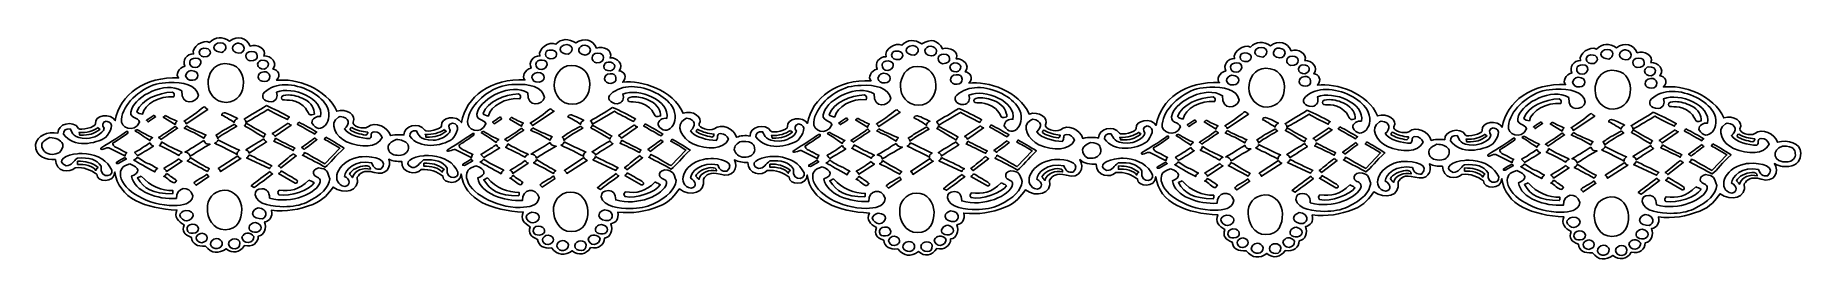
# Model space of a CAD drawing. Header units: centimetres. Extents: x -9.8 to 8.7, y 1.3 to 3.6.
import ezdxf

# ---------------------------------------------------------------- set-up
doc = ezdxf.new("R2010")
doc.units = ezdxf.units.CM
doc.header["$MEASUREMENT"] = 0
doc.layers.add('Layer 1', color=7, linetype='Continuous')

msp = doc.modelspace()

# ---------------------------------------------------------------- linework, layer by layer
at = {"layer": 'Layer 1', "color": 22}
for points, knots in [([(-7.84963, 3.58723), (-7.88497, 3.58546), (-7.91922, 3.56902), (-7.94878, 3.53817), (-7.94878, 3.53817), (-8.01655, 3.57466), (-8.14311, 3.48837), (-8.11598, 3.41796), (-8.11598, 3.41796), (-8.18934, 3.4206), (-8.23795, 3.34981), (-8.20773, 3.28794), (-8.20773, 3.28794), (-8.27615, 3.27283), (-8.30885, 3.19576), (-8.27283, 3.16528), (-8.27283, 3.16528), (-8.62422, 3.18173), (-8.89224, 2.99206), (-8.9387, 2.7188), (-8.9387, 2.7188), (-8.98241, 2.80158), (-9.16073, 2.77481), (-9.14585, 2.68569), (-9.14585, 2.68569), (-9.13985, 2.64966), (-9.30574, 2.61129), (-9.32194, 2.63662), (-9.32194, 2.63662), (-9.38206, 2.73062), (-9.54599, 2.68067), (-9.53946, 2.58756), (-9.53946, 2.58756), (-9.64714, 2.60436), (-9.75981, 2.5624), (-9.77325, 2.46735), (-9.77325, 2.46735), (-9.77586, 2.33584), (-9.66625, 2.30535), (-9.56461, 2.31035), (-9.56461, 2.31035), (-9.56689, 2.18083), (-9.41181, 2.16543), (-9.35893, 2.22449), (-9.35893, 2.22449), (-9.26509, 2.23224), (-9.19561, 2.20165), (-9.13254, 2.1558), (-9.13254, 2.1558), (-9.13631, 2.07343), (-8.94525, 2.05714), (-8.94166, 2.1791), (-8.94166, 2.1791), (-8.90407, 1.90074), (-8.61761, 1.7972), (-8.29059, 1.78046), (-8.29059, 1.78046), (-8.32209, 1.70906), (-8.2807, 1.66114), (-8.21512, 1.62591), (-8.21512, 1.62591), (-8.23993, 1.55639), (-8.21527, 1.5228), (-8.13966, 1.49466), (-8.13966, 1.49466), (-8.13116, 1.42312), (-8.07705, 1.39652), (-7.99317, 1.40267), (-7.99317, 1.40267), (-7.92867, 1.32291), (-7.85224, 1.32028), (-7.77565, 1.37568), (-7.77565, 1.37568), (-7.70905, 1.31997), (-7.63142, 1.33338), (-7.58329, 1.40757), (-7.58329, 1.40757), (-7.49927, 1.39067), (-7.43928, 1.43624), (-7.43828, 1.50693), (-7.43828, 1.50693), (-7.37644, 1.51398), (-7.345, 1.59215), (-7.37317, 1.65657), (-7.37317, 1.65657), (-7.31679, 1.66669), (-7.28599, 1.70953), (-7.30067, 1.77678), (-7.30067, 1.77678), (-7.30067, 1.77678), (-7.30067, 1.778), (-7.30067, 1.778), (-7.30067, 1.778), (-7.14073, 1.7631), (-7.0174, 1.78101), (-6.86563, 1.84056), (-6.86563, 1.84056), (-6.74871, 1.88644), (-6.70382, 1.95733), (-6.65403, 2.0221), (-6.65403, 2.0221), (-6.54288, 1.93803), (-6.37386, 1.97666), (-6.40101, 2.1239), (-6.40101, 2.1239), (-6.36952, 2.16998), (-6.33789, 2.20373), (-6.22492, 2.17542), (-6.22492, 2.17542), (-6.09504, 2.13268), (-6.03993, 2.2353), (-6.07104, 2.31403), (-6.07104, 2.31403), (-6.03223, 2.29403), (-5.98266, 2.28837), (-5.9349, 2.29072), (-5.9349, 2.29072), (-5.93718, 2.1612), (-5.78358, 2.14581), (-5.7307, 2.20486), (-5.7307, 2.20486), (-5.63686, 2.21261), (-5.5659, 2.18202), (-5.50283, 2.13617), (-5.50283, 2.13617), (-5.50659, 2.0538), (-5.31554, 2.03751), (-5.31195, 2.15948), (-5.31195, 2.15948), (-5.27436, 1.88111), (-4.9879, 1.77634), (-4.66088, 1.75961), (-4.66088, 1.75961), (-4.69237, 1.68821), (-4.65247, 1.64152), (-4.58689, 1.60628), (-4.58689, 1.60628), (-4.6117, 1.53677), (-4.58556, 1.50195), (-4.50995, 1.47381), (-4.50995, 1.47381), (-4.50144, 1.40227), (-4.44734, 1.37689), (-4.36345, 1.38304), (-4.36345, 1.38304), (-4.29896, 1.30329), (-4.22401, 1.29942), (-4.14742, 1.35483), (-4.14742, 1.35483), (-4.08082, 1.29912), (-4.00319, 1.31253), (-3.95506, 1.38672), (-3.95506, 1.38672), (-3.87103, 1.36982), (-3.80957, 1.41661), (-3.80857, 1.4873), (-3.80857, 1.4873), (-3.74672, 1.49435), (-3.71528, 1.57252), (-3.74346, 1.63695), (-3.74346, 1.63695), (-3.68708, 1.64706), (-3.65628, 1.6899), (-3.67095, 1.75715), (-3.67095, 1.75715), (-3.67095, 1.75715), (-3.67095, 1.75838), (-3.67095, 1.75838), (-3.67095, 1.75838), (-3.51102, 1.74348), (-3.38768, 1.76138), (-3.23592, 1.82094), (-3.23592, 1.82094), (-3.119, 1.86681), (-3.07411, 1.9377), (-3.02432, 2.00247), (-3.02432, 2.00247), (-2.91317, 1.91841), (-2.74415, 1.95704), (-2.77129, 2.10428), (-2.77129, 2.10428), (-2.73981, 2.15035), (-2.70818, 2.18411), (-2.59521, 2.1558), (-2.59521, 2.1558), (-2.45826, 2.11073), (-2.40454, 2.22692), (-2.44724, 2.30667), (-2.44724, 2.30667), (-2.40779, 2.28463), (-2.35635, 2.27847), (-2.30667, 2.28091), (-2.30667, 2.28091), (-2.30895, 2.15139), (-2.15535, 2.136), (-2.10247, 2.19505), (-2.10247, 2.19505), (-2.00863, 2.2028), (-1.93766, 2.17221), (-1.8746, 2.12636), (-1.8746, 2.12636), (-1.87836, 2.04399), (-1.68731, 2.0277), (-1.68371, 2.14966), (-1.68371, 2.14966), (-1.64613, 1.8713), (-1.35967, 1.76653), (-1.03264, 1.74979), (-1.03264, 1.74979), (-1.06414, 1.6784), (-1.02424, 1.6317), (-0.95866, 1.59647), (-0.95866, 1.59647), (-0.98347, 1.52695), (-0.95732, 1.49214), (-0.88171, 1.464), (-0.88171, 1.464), (-0.87321, 1.39245), (-0.81911, 1.36708), (-0.73522, 1.37323), (-0.73522, 1.37323), (-0.67073, 1.29348), (-0.59577, 1.28961), (-0.51919, 1.34502), (-0.51919, 1.34502), (-0.45258, 1.2893), (-0.37496, 1.30272), (-0.32682, 1.37691), (-0.32682, 1.37691), (-0.2428, 1.36001), (-0.18133, 1.4068), (-0.18034, 1.47749), (-0.18034, 1.47749), (-0.11849, 1.48454), (-0.08705, 1.56271), (-0.11523, 1.62713), (-0.11523, 1.62713), (-0.05884, 1.63725), (-0.02805, 1.68009), (-0.04272, 1.74734), (-0.04272, 1.74734), (-0.04272, 1.74734), (-0.04272, 1.74857), (-0.04272, 1.74857), (-0.04272, 1.74857), (0.11721, 1.73367), (0.24055, 1.75157), (0.39231, 1.81112), (0.39231, 1.81112), (0.50923, 1.857), (0.55412, 1.92789), (0.60391, 1.99266), (0.60391, 1.99266), (0.71506, 1.9086), (0.88408, 1.94722), (0.85694, 2.09447), (0.85694, 2.09447), (0.88842, 2.14054), (0.92005, 2.17429), (1.03302, 2.14598), (1.03302, 2.14598), (1.177, 2.0986), (1.22892, 2.22979), (1.17359, 2.30912), (1.17359, 2.30912), (1.17405, 2.30887), (1.17461, 2.30937), (1.17507, 2.30912), (1.17507, 2.30912), (1.21548, 2.26868), (1.2832, 2.25816), (1.34672, 2.26128), (1.34672, 2.26128), (1.34444, 2.13176), (1.49804, 2.11514), (1.55092, 2.1742), (1.55092, 2.1742), (1.64476, 2.18194), (1.71572, 2.15136), (1.77879, 2.10551), (1.77879, 2.10551), (1.77502, 2.02314), (1.96608, 2.00807), (1.96968, 2.13004), (1.96968, 2.13004), (2.00726, 1.85168), (2.29372, 1.74691), (2.62075, 1.73017), (2.62075, 1.73017), (2.58925, 1.65877), (2.62915, 1.61208), (2.69473, 1.57684), (2.69473, 1.57684), (2.66991, 1.50733), (2.69607, 1.47251), (2.77167, 1.44437), (2.77167, 1.44437), (2.78018, 1.37283), (2.83428, 1.34745), (2.91816, 1.3536), (2.91816, 1.3536), (2.98266, 1.27385), (3.05761, 1.26999), (3.1342, 1.32539), (3.1342, 1.32539), (3.20081, 1.26968), (3.27843, 1.28309), (3.32656, 1.35728), (3.32656, 1.35728), (3.41058, 1.34038), (3.47206, 1.38717), (3.47305, 1.45786), (3.47305, 1.45786), (3.5349, 1.46492), (3.56633, 1.54309), (3.53816, 1.60751), (3.53816, 1.60751), (3.59455, 1.61762), (3.62534, 1.65924), (3.61066, 1.72649), (3.61066, 1.72649), (3.61066, 1.72649), (3.61066, 1.72894), (3.61066, 1.72894), (3.61066, 1.72894), (3.7706, 1.71404), (3.89393, 1.73072), (4.0457, 1.79027), (4.0457, 1.79027), (4.16261, 1.83615), (4.20751, 1.90827), (4.25729, 1.97303), (4.25729, 1.97303), (4.36845, 1.88897), (4.53747, 1.9276), (4.51032, 2.07484), (4.51032, 2.07484), (4.54181, 2.12092), (4.57344, 2.15467), (4.68641, 2.12636), (4.68641, 2.12636), (4.81657, 2.08352), (4.87036, 2.18617), (4.83882, 2.26496), (4.83882, 2.26496), (4.87766, 2.24486), (4.92709, 2.23808), (4.97495, 2.24043), (4.97495, 2.24043), (4.97268, 2.11091), (5.12627, 2.09552), (5.17915, 2.15457), (5.17915, 2.15457), (5.27299, 2.16232), (5.34395, 2.13173), (5.40702, 2.08588), (5.40702, 2.08588), (5.40325, 2.00351), (5.59431, 1.98722), (5.59791, 2.10919), (5.59791, 2.10919), (5.63549, 1.83082), (5.92195, 1.72605), (6.24898, 1.70932), (6.24898, 1.70932), (6.21747, 1.63792), (6.25738, 1.59123), (6.32296, 1.55599), (6.32296, 1.55599), (6.29815, 1.48648), (6.3243, 1.45166), (6.3999, 1.42352), (6.3999, 1.42352), (6.40841, 1.35197), (6.46251, 1.3266), (6.54639, 1.33275), (6.54639, 1.33275), (6.6109, 1.253), (6.68584, 1.25036), (6.76243, 1.30576), (6.76243, 1.30576), (6.82903, 1.25005), (6.90666, 1.26347), (6.95479, 1.33766), (6.95479, 1.33766), (7.03882, 1.32076), (7.10029, 1.36632), (7.10129, 1.43701), (7.10129, 1.43701), (7.16313, 1.44406), (7.19457, 1.52223), (7.16639, 1.58666), (7.16639, 1.58666), (7.22277, 1.59677), (7.25357, 1.63961), (7.2389, 1.70686), (7.2389, 1.70686), (7.2389, 1.70686), (7.2389, 1.70809), (7.2389, 1.70809), (7.2389, 1.70809), (7.39884, 1.69319), (7.52217, 1.71109), (7.67393, 1.77064), (7.67393, 1.77064), (7.79085, 1.81652), (7.83574, 1.88741), (7.88552, 1.95218), (7.88552, 1.95218), (7.99668, 1.86812), (8.1657, 1.90675), (8.13856, 2.05399), (8.13856, 2.05399), (8.17004, 2.10006), (8.20167, 2.13382), (8.31464, 2.10551), (8.31464, 2.10551), (8.45861, 2.05813), (8.51054, 2.18932), (8.45521, 2.26864), (8.45521, 2.26864), (8.53322, 2.22604), (8.54425, 2.23979), (8.60762, 2.23798), (8.60762, 2.23798), (8.69681, 2.24646), (8.73044, 2.30716), (8.73044, 2.37781), (8.73044, 2.37781), (8.7291, 2.48648), (8.59618, 2.522), (8.48629, 2.49066), (8.48629, 2.49066), (8.46284, 2.5835), (8.32531, 2.64661), (8.25101, 2.58143), (8.25101, 2.58143), (8.20275, 2.55145), (8.07924, 2.59403), (8.09416, 2.63294), (8.09416, 2.63294), (8.13906, 2.70349), (8.02373, 2.78244), (7.924, 2.74579), (7.924, 2.74579), (7.8208, 2.98855), (7.49027, 3.0953), (7.29217, 3.07084), (7.29217, 3.07084), (7.3445, 3.12244), (7.30611, 3.1856), (7.25369, 3.18859), (7.25369, 3.18859), (7.30979, 3.25175), (7.23464, 3.33236), (7.15899, 3.32597), (7.15899, 3.32597), (7.19517, 3.39892), (7.08522, 3.45644), (7.01694, 3.429), (7.01694, 3.429), (6.97685, 3.52011), (6.88818, 3.54241), (6.79943, 3.48175), (6.79943, 3.48175), (6.72393, 3.53067), (6.6499, 3.52996), (6.59079, 3.46825), (6.59079, 3.46825), (6.52301, 3.50475), (6.39645, 3.41845), (6.42358, 3.34805), (6.42358, 3.34805), (6.35023, 3.35068), (6.30162, 3.27989), (6.33184, 3.21803), (6.33184, 3.21803), (6.26341, 3.20292), (6.23071, 3.12584), (6.26673, 3.09537), (6.26673, 3.09537), (5.91534, 3.11181), (5.64732, 2.92214), (5.60086, 2.64889), (5.60086, 2.64889), (5.55715, 2.73166), (5.37735, 2.70489), (5.39223, 2.61577), (5.39223, 2.61577), (5.39824, 2.57974), (5.23382, 2.54138), (5.21762, 2.56671), (5.21762, 2.56671), (5.15751, 2.66071), (4.99209, 2.61075), (4.99863, 2.51764), (4.99863, 2.51764), (4.98169, 2.52028), (4.96504, 2.52156), (4.94832, 2.52132), (4.94832, 2.52132), (4.9185, 2.52266), (4.88754, 2.51992), (4.85806, 2.51151), (4.85806, 2.51151), (4.83462, 2.60435), (4.69708, 2.66747), (4.62278, 2.60228), (4.62278, 2.60228), (4.57452, 2.5723), (4.45101, 2.61488), (4.46593, 2.65379), (4.46593, 2.65379), (4.51083, 2.72434), (4.39549, 2.80329), (4.29577, 2.76664), (4.29577, 2.76664), (4.19257, 3.0094), (3.86204, 3.11493), (3.66393, 3.09046), (3.66393, 3.09046), (3.71626, 3.14207), (3.67788, 3.20645), (3.62546, 3.20944), (3.62546, 3.20944), (3.68155, 3.2726), (3.60641, 3.35321), (3.53076, 3.34682), (3.53076, 3.34682), (3.56694, 3.41977), (3.45699, 3.4773), (3.38871, 3.44986), (3.38871, 3.44986), (3.34862, 3.54097), (3.25994, 3.56326), (3.17119, 3.5026), (3.17119, 3.5026), (3.0957, 3.55153), (3.02167, 3.55082), (2.96255, 3.48911), (2.96255, 3.48911), (2.89478, 3.5256), (2.76822, 3.43808), (2.79535, 3.36767), (2.79535, 3.36767), (2.72199, 3.3703), (2.67338, 3.30074), (2.70361, 3.23888), (2.70361, 3.23888), (2.63518, 3.22377), (2.60248, 3.14669), (2.6385, 3.11622), (2.6385, 3.11622), (2.28711, 3.13267), (2.01909, 2.94177), (1.97263, 2.66851), (1.97263, 2.66851), (1.92892, 2.75129), (1.74912, 2.72452), (1.76399, 2.6354), (1.76399, 2.6354), (1.77001, 2.59937), (1.60411, 2.561), (1.58791, 2.58633), (1.58791, 2.58633), (1.5278, 2.68033), (1.36386, 2.63038), (1.37039, 2.53727), (1.37039, 2.53727), (1.34845, 2.54069), (1.32668, 2.54112), (1.30529, 2.53972), (1.30529, 2.53972), (1.27241, 2.54249), (1.23757, 2.54052), (1.20467, 2.53113), (1.20467, 2.53113), (1.18123, 2.62398), (1.04369, 2.68709), (0.9694, 2.6219), (0.9694, 2.6219), (0.92113, 2.59192), (0.79763, 2.63451), (0.81254, 2.67342), (0.81254, 2.67342), (0.85744, 2.74397), (0.74211, 2.82292), (0.64238, 2.78627), (0.64238, 2.78627), (0.53918, 3.02903), (0.20865, 3.13578), (0.01055, 3.11131), (0.01055, 3.11131), (0.06288, 3.16292), (0.02449, 3.22608), (-0.02793, 3.22907), (-0.02793, 3.22907), (0.02816, 3.29222), (-0.04698, 3.37284), (-0.12263, 3.36645), (-0.12263, 3.36645), (-0.08645, 3.43939), (-0.1964, 3.49692), (-0.26468, 3.46948), (-0.26468, 3.46948), (-0.30477, 3.56059), (-0.39344, 3.58289), (-0.48219, 3.52222), (-0.48219, 3.52222), (-0.55769, 3.57115), (-0.63172, 3.57044), (-0.69084, 3.50873), (-0.69084, 3.50873), (-0.75861, 3.54523), (-0.88517, 3.4577), (-0.85804, 3.3873), (-0.85804, 3.3873), (-0.93139, 3.38993), (-0.98, 3.32037), (-0.94978, 3.25851), (-0.94978, 3.25851), (-1.01821, 3.24339), (-1.05091, 3.16632), (-1.01489, 3.13585), (-1.01489, 3.13585), (-1.36628, 3.15229), (-1.63429, 2.9614), (-1.68075, 2.68814), (-1.68075, 2.68814), (-1.72447, 2.77091), (-1.90426, 2.74414), (-1.88939, 2.65502), (-1.88939, 2.65502), (-1.88338, 2.61899), (-2.0478, 2.58185), (-2.064, 2.60718), (-2.064, 2.60718), (-2.12411, 2.70118), (-2.28953, 2.65), (-2.283, 2.55689), (-2.283, 2.55689), (-2.33324, 2.56473), (-2.38348, 2.56053), (-2.42505, 2.5434), (-2.42505, 2.5434), (-2.45038, 2.6348), (-2.58524, 2.69629), (-2.65884, 2.63172), (-2.65884, 2.63172), (-2.7071, 2.60173), (-2.8306, 2.64432), (-2.81569, 2.68323), (-2.81569, 2.68323), (-2.7708, 2.75378), (-2.88612, 2.83273), (-2.98585, 2.79608), (-2.98585, 2.79608), (-3.08905, 3.03884), (-3.41958, 3.14559), (-3.61768, 3.12113), (-3.61768, 3.12113), (-3.56536, 3.17273), (-3.60374, 3.23589), (-3.65616, 3.23888), (-3.65616, 3.23888), (-3.60007, 3.30204), (-3.67521, 3.38265), (-3.75086, 3.37626), (-3.75086, 3.37626), (-3.71469, 3.4492), (-3.82463, 3.50673), (-3.89291, 3.47929), (-3.89291, 3.47929), (-3.933, 3.5704), (-4.02167, 3.5927), (-4.11043, 3.53204), (-4.11043, 3.53204), (-4.18592, 3.58096), (-4.25995, 3.58025), (-4.31907, 3.51854), (-4.31907, 3.51854), (-4.38684, 3.55504), (-4.5134, 3.46752), (-4.48627, 3.39711), (-4.48627, 3.39711), (-4.55962, 3.39974), (-4.60824, 3.33018), (-4.57801, 3.26832), (-4.57801, 3.26832), (-4.64644, 3.25321), (-4.67914, 3.17613), (-4.64312, 3.14566), (-4.64312, 3.14566), (-4.99451, 3.1621), (-5.26253, 2.97121), (-5.30899, 2.69795), (-5.30899, 2.69795), (-5.3527, 2.78073), (-5.53249, 2.75396), (-5.51762, 2.66483), (-5.51762, 2.66483), (-5.51161, 2.62881), (-5.67751, 2.59167), (-5.69371, 2.617), (-5.69371, 2.617), (-5.75383, 2.711), (-5.91776, 2.66104), (-5.91123, 2.56793), (-5.91123, 2.56793), (-5.92819, 2.57058), (-5.94478, 2.57063), (-5.96153, 2.57039), (-5.96153, 2.57039), (-5.99178, 2.5719), (-6.02333, 2.56911), (-6.05328, 2.56057), (-6.05328, 2.56057), (-6.07672, 2.65342), (-6.21425, 2.71653), (-6.28855, 2.65134), (-6.28855, 2.65134), (-6.33681, 2.62136), (-6.46032, 2.66395), (-6.4454, 2.70286), (-6.4454, 2.70286), (-6.40051, 2.77341), (-6.51584, 2.85236), (-6.61557, 2.8157), (-6.61557, 2.8157), (-6.71877, 3.05847), (-7.04929, 3.16522), (-7.2474, 3.14075), (-7.2474, 3.14075), (-7.19507, 3.19236), (-7.23345, 3.25552), (-7.28587, 3.25851), (-7.28587, 3.25851), (-7.22978, 3.32166), (-7.30492, 3.40227), (-7.38057, 3.39589), (-7.38057, 3.39589), (-7.34439, 3.46883), (-7.45434, 3.52636), (-7.52262, 3.49892), (-7.52262, 3.49892), (-7.56271, 3.59003), (-7.65139, 3.61233), (-7.74014, 3.55166), (-7.74014, 3.55166), (-7.77789, 3.57613), (-7.8143, 3.58901), (-7.84963, 3.58723)], [0, 0, 0, 0, 0.00529101, 0.00529101, 0.00529101, 0.00529101, 0.01058201, 0.01058201, 0.01058201, 0.01058201, 0.01587302, 0.01587302, 0.01587302, 0.01587302, 0.02116402, 0.02116402, 0.02116402, 0.02116402, 0.02645503, 0.02645503, 0.02645503, 0.02645503, 0.03174603, 0.03174603, 0.03174603, 0.03174603, 0.03703704, 0.03703704, 0.03703704, 0.03703704, 0.04232804, 0.04232804, 0.04232804, 0.04232804, 0.04761905, 0.04761905, 0.04761905, 0.04761905, 0.05291005, 0.05291005, 0.05291005, 0.05291005, 0.05820106, 0.05820106, 0.05820106, 0.05820106, 0.06349206, 0.06349206, 0.06349206, 0.06349206, 0.06878307, 0.06878307, 0.06878307, 0.06878307, 0.07407407, 0.07407407, 0.07407407, 0.07407407, 0.07936508, 0.07936508, 0.07936508, 0.07936508, 0.08465608, 0.08465608, 0.08465608, 0.08465608, 0.08994709, 0.08994709, 0.08994709, 0.08994709, 0.0952381, 0.0952381, 0.0952381, 0.0952381, 0.1005291, 0.1005291, 0.1005291, 0.1005291, 0.10582011, 0.10582011, 0.10582011, 0.10582011, 0.11111111, 0.11111111, 0.11111111, 0.11111111, 0.11640212, 0.11640212, 0.11640212, 0.11640212, 0.12169312, 0.12169312, 0.12169312, 0.12169312, 0.12698413, 0.12698413, 0.12698413, 0.12698413, 0.13227513, 0.13227513, 0.13227513, 0.13227513, 0.13756614, 0.13756614, 0.13756614, 0.13756614, 0.14285714, 0.14285714, 0.14285714, 0.14285714, 0.14814815, 0.14814815, 0.14814815, 0.14814815, 0.15343915, 0.15343915, 0.15343915, 0.15343915, 0.15873016, 0.15873016, 0.15873016, 0.15873016, 0.16402116, 0.16402116, 0.16402116, 0.16402116, 0.16931217, 0.16931217, 0.16931217, 0.16931217, 0.17460317, 0.17460317, 0.17460317, 0.17460317, 0.17989418, 0.17989418, 0.17989418, 0.17989418, 0.18518519, 0.18518519, 0.18518519, 0.18518519, 0.19047619, 0.19047619, 0.19047619, 0.19047619, 0.1957672, 0.1957672, 0.1957672, 0.1957672, 0.2010582, 0.2010582, 0.2010582, 0.2010582, 0.20634921, 0.20634921, 0.20634921, 0.20634921, 0.21164021, 0.21164021, 0.21164021, 0.21164021, 0.21693122, 0.21693122, 0.21693122, 0.21693122, 0.22222222, 0.22222222, 0.22222222, 0.22222222, 0.22751323, 0.22751323, 0.22751323, 0.22751323, 0.23280423, 0.23280423, 0.23280423, 0.23280423, 0.23809524, 0.23809524, 0.23809524, 0.23809524, 0.24338624, 0.24338624, 0.24338624, 0.24338624, 0.24867725, 0.24867725, 0.24867725, 0.24867725, 0.25396825, 0.25396825, 0.25396825, 0.25396825, 0.25925926, 0.25925926, 0.25925926, 0.25925926, 0.26455026, 0.26455026, 0.26455026, 0.26455026, 0.26984127, 0.26984127, 0.26984127, 0.26984127, 0.27513228, 0.27513228, 0.27513228, 0.27513228, 0.28042328, 0.28042328, 0.28042328, 0.28042328, 0.28571429, 0.28571429, 0.28571429, 0.28571429, 0.29100529, 0.29100529, 0.29100529, 0.29100529, 0.2962963, 0.2962963, 0.2962963, 0.2962963, 0.3015873, 0.3015873, 0.3015873, 0.3015873, 0.30687831, 0.30687831, 0.30687831, 0.30687831, 0.31216931, 0.31216931, 0.31216931, 0.31216931, 0.31746032, 0.31746032, 0.31746032, 0.31746032, 0.32275132, 0.32275132, 0.32275132, 0.32275132, 0.32804233, 0.32804233, 0.32804233, 0.32804233, 0.33333333, 0.33333333, 0.33333333, 0.33333333, 0.33862434, 0.33862434, 0.33862434, 0.33862434, 0.34391534, 0.34391534, 0.34391534, 0.34391534, 0.34920635, 0.34920635, 0.34920635, 0.34920635, 0.35449735, 0.35449735, 0.35449735, 0.35449735, 0.35978836, 0.35978836, 0.35978836, 0.35978836, 0.36507937, 0.36507937, 0.36507937, 0.36507937, 0.37037037, 0.37037037, 0.37037037, 0.37037037, 0.37566138, 0.37566138, 0.37566138, 0.37566138, 0.38095238, 0.38095238, 0.38095238, 0.38095238, 0.38624339, 0.38624339, 0.38624339, 0.38624339, 0.39153439, 0.39153439, 0.39153439, 0.39153439, 0.3968254, 0.3968254, 0.3968254, 0.3968254, 0.4021164, 0.4021164, 0.4021164, 0.4021164, 0.40740741, 0.40740741, 0.40740741, 0.40740741, 0.41269841, 0.41269841, 0.41269841, 0.41269841, 0.41798942, 0.41798942, 0.41798942, 0.41798942, 0.42328042, 0.42328042, 0.42328042, 0.42328042, 0.42857143, 0.42857143, 0.42857143, 0.42857143, 0.43386243, 0.43386243, 0.43386243, 0.43386243, 0.43915344, 0.43915344, 0.43915344, 0.43915344, 0.44444444, 0.44444444, 0.44444444, 0.44444444, 0.44973545, 0.44973545, 0.44973545, 0.44973545, 0.45502646, 0.45502646, 0.45502646, 0.45502646, 0.46031746, 0.46031746, 0.46031746, 0.46031746, 0.46560847, 0.46560847, 0.46560847, 0.46560847, 0.47089947, 0.47089947, 0.47089947, 0.47089947, 0.47619048, 0.47619048, 0.47619048, 0.47619048, 0.48148148, 0.48148148, 0.48148148, 0.48148148, 0.48677249, 0.48677249, 0.48677249, 0.48677249, 0.49206349, 0.49206349, 0.49206349, 0.49206349, 0.4973545, 0.4973545, 0.4973545, 0.4973545, 0.5026455, 0.5026455, 0.5026455, 0.5026455, 0.50793651, 0.50793651, 0.50793651, 0.50793651, 0.51322751, 0.51322751, 0.51322751, 0.51322751, 0.51851852, 0.51851852, 0.51851852, 0.51851852, 0.52380952, 0.52380952, 0.52380952, 0.52380952, 0.52910053, 0.52910053, 0.52910053, 0.52910053, 0.53439153, 0.53439153, 0.53439153, 0.53439153, 0.53968254, 0.53968254, 0.53968254, 0.53968254, 0.54497354, 0.54497354, 0.54497354, 0.54497354, 0.55026455, 0.55026455, 0.55026455, 0.55026455, 0.55555556, 0.55555556, 0.55555556, 0.55555556, 0.56084656, 0.56084656, 0.56084656, 0.56084656, 0.56613757, 0.56613757, 0.56613757, 0.56613757, 0.57142857, 0.57142857, 0.57142857, 0.57142857, 0.57671958, 0.57671958, 0.57671958, 0.57671958, 0.58201058, 0.58201058, 0.58201058, 0.58201058, 0.58730159, 0.58730159, 0.58730159, 0.58730159, 0.59259259, 0.59259259, 0.59259259, 0.59259259, 0.5978836, 0.5978836, 0.5978836, 0.5978836, 0.6031746, 0.6031746, 0.6031746, 0.6031746, 0.60846561, 0.60846561, 0.60846561, 0.60846561, 0.61375661, 0.61375661, 0.61375661, 0.61375661, 0.61904762, 0.61904762, 0.61904762, 0.61904762, 0.62433862, 0.62433862, 0.62433862, 0.62433862, 0.62962963, 0.62962963, 0.62962963, 0.62962963, 0.63492063, 0.63492063, 0.63492063, 0.63492063, 0.64021164, 0.64021164, 0.64021164, 0.64021164, 0.64550265, 0.64550265, 0.64550265, 0.64550265, 0.65079365, 0.65079365, 0.65079365, 0.65079365, 0.65608466, 0.65608466, 0.65608466, 0.65608466, 0.66137566, 0.66137566, 0.66137566, 0.66137566, 0.66666667, 0.66666667, 0.66666667, 0.66666667, 0.67195767, 0.67195767, 0.67195767, 0.67195767, 0.67724868, 0.67724868, 0.67724868, 0.67724868, 0.68253968, 0.68253968, 0.68253968, 0.68253968, 0.68783069, 0.68783069, 0.68783069, 0.68783069, 0.69312169, 0.69312169, 0.69312169, 0.69312169, 0.6984127, 0.6984127, 0.6984127, 0.6984127, 0.7037037, 0.7037037, 0.7037037, 0.7037037, 0.70899471, 0.70899471, 0.70899471, 0.70899471, 0.71428571, 0.71428571, 0.71428571, 0.71428571, 0.71957672, 0.71957672, 0.71957672, 0.71957672, 0.72486772, 0.72486772, 0.72486772, 0.72486772, 0.73015873, 0.73015873, 0.73015873, 0.73015873, 0.73544974, 0.73544974, 0.73544974, 0.73544974, 0.74074074, 0.74074074, 0.74074074, 0.74074074, 0.74603175, 0.74603175, 0.74603175, 0.74603175, 0.75132275, 0.75132275, 0.75132275, 0.75132275, 0.75661376, 0.75661376, 0.75661376, 0.75661376, 0.76190476, 0.76190476, 0.76190476, 0.76190476, 0.76719577, 0.76719577, 0.76719577, 0.76719577, 0.77248677, 0.77248677, 0.77248677, 0.77248677, 0.77777778, 0.77777778, 0.77777778, 0.77777778, 0.78306878, 0.78306878, 0.78306878, 0.78306878, 0.78835979, 0.78835979, 0.78835979, 0.78835979, 0.79365079, 0.79365079, 0.79365079, 0.79365079, 0.7989418, 0.7989418, 0.7989418, 0.7989418, 0.8042328, 0.8042328, 0.8042328, 0.8042328, 0.80952381, 0.80952381, 0.80952381, 0.80952381, 0.81481481, 0.81481481, 0.81481481, 0.81481481, 0.82010582, 0.82010582, 0.82010582, 0.82010582, 0.82539683, 0.82539683, 0.82539683, 0.82539683, 0.83068783, 0.83068783, 0.83068783, 0.83068783, 0.83597884, 0.83597884, 0.83597884, 0.83597884, 0.84126984, 0.84126984, 0.84126984, 0.84126984, 0.84656085, 0.84656085, 0.84656085, 0.84656085, 0.85185185, 0.85185185, 0.85185185, 0.85185185, 0.85714286, 0.85714286, 0.85714286, 0.85714286, 0.86243386, 0.86243386, 0.86243386, 0.86243386, 0.86772487, 0.86772487, 0.86772487, 0.86772487, 0.87301587, 0.87301587, 0.87301587, 0.87301587, 0.87830688, 0.87830688, 0.87830688, 0.87830688, 0.88359788, 0.88359788, 0.88359788, 0.88359788, 0.88888889, 0.88888889, 0.88888889, 0.88888889, 0.89417989, 0.89417989, 0.89417989, 0.89417989, 0.8994709, 0.8994709, 0.8994709, 0.8994709, 0.9047619, 0.9047619, 0.9047619, 0.9047619, 0.91005291, 0.91005291, 0.91005291, 0.91005291, 0.91534392, 0.91534392, 0.91534392, 0.91534392, 0.92063492, 0.92063492, 0.92063492, 0.92063492, 0.92592593, 0.92592593, 0.92592593, 0.92592593, 0.93121693, 0.93121693, 0.93121693, 0.93121693, 0.93650794, 0.93650794, 0.93650794, 0.93650794, 0.94179894, 0.94179894, 0.94179894, 0.94179894, 0.94708995, 0.94708995, 0.94708995, 0.94708995, 0.95238095, 0.95238095, 0.95238095, 0.95238095, 0.95767196, 0.95767196, 0.95767196, 0.95767196, 0.96296296, 0.96296296, 0.96296296, 0.96296296, 0.96825397, 0.96825397, 0.96825397, 0.96825397, 0.97354497, 0.97354497, 0.97354497, 0.97354497, 0.97883598, 0.97883598, 0.97883598, 0.97883598, 0.98412698, 0.98412698, 0.98412698, 0.98412698, 0.98941799, 0.98941799, 0.98941799, 0.98941799, 1, 1, 1, 1]), ([(-7.83336, 3.53449), (-7.75961, 3.52887), (-7.76429, 3.45396), (-7.82004, 3.43391), (-7.82004, 3.43391), (-7.86198, 3.43641), (-7.90439, 3.45189), (-7.90439, 3.48297), (-7.90439, 3.48297), (-7.90438, 3.50276), (-7.8845, 3.53449), (-7.83336, 3.53449)], [0, 0, 0, 0, 0.25, 0.25, 0.25, 0.25, 0.5, 0.5, 0.5, 0.5, 1, 1, 1, 1]), ([(-7.65728, 3.52836), (-7.65329, 3.52894), (-7.64974, 3.52846), (-7.64544, 3.52836), (-7.64544, 3.52836), (-7.60793, 3.51988), (-7.59005, 3.51001), (-7.58625, 3.47807), (-7.58625, 3.47807), (-7.58856, 3.44213), (-7.60767, 3.42979), (-7.64248, 3.42532), (-7.64248, 3.42532), (-7.73889, 3.43785), (-7.71701, 3.51959), (-7.65728, 3.52836)], [0, 0, 0, 0, 0.2, 0.2, 0.2, 0.2, 0.4, 0.4, 0.4, 0.4, 0.6, 0.6, 0.6, 0.6, 1, 1, 1, 1]), ([(-8.09379, 3.37258), (-8.01359, 3.37224), (-8.03139, 3.27849), (-8.09675, 3.27445), (-8.09675, 3.27445), (-8.13746, 3.27193), (-8.1592, 3.2999), (-8.15741, 3.33088), (-8.15741, 3.33088), (-8.15558, 3.36263), (-8.12806, 3.37272), (-8.09379, 3.37258)], [0, 0, 0, 0, 0.25, 0.25, 0.25, 0.25, 0.5, 0.5, 0.5, 0.5, 1, 1, 1, 1]), ([(-8.00944, 3.47684), (-7.93472, 3.48255), (-7.91683, 3.41358), (-7.97541, 3.38853), (-7.97541, 3.38853), (-8.02338, 3.37853), (-8.05827, 3.40004), (-8.05827, 3.43514), (-8.05827, 3.43514), (-8.05145, 3.48121), (-8.01967, 3.47401), (-8.00944, 3.47684)], [0, 0, 0, 0, 0.25, 0.25, 0.25, 0.25, 0.5, 0.5, 0.5, 0.5, 1, 1, 1, 1]), ([(-7.51078, 3.44372), (-7.46581, 3.44372), (-7.45011, 3.42377), (-7.45012, 3.39834), (-7.45012, 3.39834), (-7.44328, 3.37025), (-7.47097, 3.34337), (-7.5241, 3.34437), (-7.5241, 3.34437), (-7.58436, 3.35514), (-7.58713, 3.44306), (-7.51078, 3.44372)], [0, 0, 0, 0, 0.25, 0.25, 0.25, 0.25, 0.5, 0.5, 0.5, 0.5, 1, 1, 1, 1]), ([(-7.40129, 3.35173), (-7.3094, 3.3545), (-7.3166, 3.27454), (-7.37761, 3.25851), (-7.37761, 3.25851), (-7.41748, 3.26086), (-7.44568, 3.2696), (-7.44568, 3.31002), (-7.44568, 3.31002), (-7.44151, 3.33409), (-7.42318, 3.34838), (-7.40129, 3.35173)], [0, 0, 0, 0, 0.25, 0.25, 0.25, 0.25, 0.5, 0.5, 0.5, 0.5, 1, 1, 1, 1]), ([(-4.46407, 3.35295), (-4.38388, 3.35262), (-4.40168, 3.25886), (-4.46704, 3.25483), (-4.46704, 3.25483), (-4.50775, 3.25231), (-4.52949, 3.28028), (-4.5277, 3.31125), (-4.5277, 3.31125), (-4.52587, 3.34301), (-4.49835, 3.3531), (-4.46407, 3.35295)], [0, 0, 0, 0, 0.25, 0.25, 0.25, 0.25, 0.5, 0.5, 0.5, 0.5, 1, 1, 1, 1]), ([(-4.37973, 3.45721), (-4.30501, 3.46293), (-4.28712, 3.39395), (-4.3457, 3.3689), (-4.3457, 3.3689), (-4.39367, 3.35891), (-4.42856, 3.38041), (-4.42856, 3.41551), (-4.42856, 3.41551), (-4.42174, 3.46159), (-4.38996, 3.45439), (-4.37973, 3.45721)], [0, 0, 0, 0, 0.25, 0.25, 0.25, 0.25, 0.5, 0.5, 0.5, 0.5, 1, 1, 1, 1]), ([(-4.20365, 3.51487), (-4.1299, 3.50925), (-4.13458, 3.43434), (-4.19033, 3.41428), (-4.19033, 3.41428), (-4.23227, 3.41678), (-4.27468, 3.43226), (-4.27467, 3.46335), (-4.27467, 3.46335), (-4.27467, 3.48313), (-4.25478, 3.51487), (-4.20365, 3.51487)], [0, 0, 0, 0, 0.25, 0.25, 0.25, 0.25, 0.5, 0.5, 0.5, 0.5, 1, 1, 1, 1]), ([(-4.01573, 3.50873), (-3.97821, 3.50025), (-3.96034, 3.49039), (-3.95654, 3.45844), (-3.95654, 3.45844), (-3.95885, 3.42251), (-3.97795, 3.41016), (-4.01277, 3.4057), (-4.01277, 3.4057), (-4.1156, 3.41906), (-4.08454, 3.51032), (-4.01573, 3.50873)], [0, 0, 0, 0, 0.25, 0.25, 0.25, 0.25, 0.5, 0.5, 0.5, 0.5, 1, 1, 1, 1]), ([(-3.88108, 3.4241), (-3.8361, 3.4241), (-3.82041, 3.40415), (-3.82041, 3.37871), (-3.82041, 3.37871), (-3.81356, 3.35062), (-3.84126, 3.32374), (-3.89439, 3.32474), (-3.89439, 3.32474), (-3.95465, 3.33551), (-3.95742, 3.42344), (-3.88108, 3.4241)], [0, 0, 0, 0, 0.25, 0.25, 0.25, 0.25, 0.5, 0.5, 0.5, 0.5, 1, 1, 1, 1]), ([(-3.77157, 3.3321), (-3.67969, 3.33487), (-3.68689, 3.25491), (-3.7479, 3.23888), (-3.7479, 3.23888), (-3.78777, 3.24124), (-3.81597, 3.24997), (-3.81597, 3.2904), (-3.81597, 3.2904), (-3.8118, 3.31446), (-3.79346, 3.32875), (-3.77157, 3.3321)], [0, 0, 0, 0, 0.25, 0.25, 0.25, 0.25, 0.5, 0.5, 0.5, 0.5, 1, 1, 1, 1]), ([(-0.83584, 3.34314), (-0.75564, 3.3428), (-0.77345, 3.24905), (-0.83881, 3.24501), (-0.83881, 3.24501), (-0.87952, 3.2425), (-0.90126, 3.27047), (-0.89947, 3.30144), (-0.89947, 3.30144), (-0.89763, 3.3332), (-0.87011, 3.34329), (-0.83584, 3.34314)], [0, 0, 0, 0, 0.25, 0.25, 0.25, 0.25, 0.5, 0.5, 0.5, 0.5, 1, 1, 1, 1]), ([(-0.7515, 3.4474), (-0.67678, 3.45311), (-0.65889, 3.38414), (-0.71746, 3.35909), (-0.71746, 3.35909), (-0.76544, 3.34909), (-0.80033, 3.3706), (-0.80033, 3.4057), (-0.80033, 3.4057), (-0.79351, 3.45178), (-0.76173, 3.44458), (-0.7515, 3.4474)], [0, 0, 0, 0, 0.25, 0.25, 0.25, 0.25, 0.5, 0.5, 0.5, 0.5, 1, 1, 1, 1]), ([(-0.57541, 3.50505), (-0.50167, 3.49943), (-0.50635, 3.42452), (-0.5621, 3.40447), (-0.5621, 3.40447), (-0.60404, 3.40697), (-0.64644, 3.42245), (-0.64644, 3.45354), (-0.64644, 3.45354), (-0.64643, 3.47332), (-0.62655, 3.50505), (-0.57541, 3.50505)], [0, 0, 0, 0, 0.25, 0.25, 0.25, 0.25, 0.5, 0.5, 0.5, 0.5, 1, 1, 1, 1]), ([(-0.38749, 3.49892), (-0.34998, 3.49044), (-0.33211, 3.48058), (-0.32831, 3.44863), (-0.32831, 3.44863), (-0.33062, 3.4127), (-0.34972, 3.40035), (-0.38453, 3.39589), (-0.38453, 3.39589), (-0.48737, 3.40925), (-0.4563, 3.50051), (-0.38749, 3.49892)], [0, 0, 0, 0, 0.25, 0.25, 0.25, 0.25, 0.5, 0.5, 0.5, 0.5, 1, 1, 1, 1]), ([(-0.25284, 3.41428), (-0.20787, 3.41428), (-0.19217, 3.39433), (-0.19217, 3.3689), (-0.19217, 3.3689), (-0.18533, 3.34081), (-0.21303, 3.31393), (-0.26616, 3.31493), (-0.26616, 3.31493), (-0.32642, 3.3257), (-0.32919, 3.41363), (-0.25284, 3.41428)], [0, 0, 0, 0, 0.25, 0.25, 0.25, 0.25, 0.5, 0.5, 0.5, 0.5, 1, 1, 1, 1]), ([(2.90188, 3.42778), (2.97661, 3.43349), (2.9945, 3.36452), (2.93592, 3.33946), (2.93592, 3.33946), (2.88795, 3.32947), (2.85306, 3.35097), (2.85306, 3.38607), (2.85306, 3.38607), (2.85988, 3.43215), (2.89166, 3.42495), (2.90188, 3.42778)], [0, 0, 0, 0, 0.25, 0.25, 0.25, 0.25, 0.5, 0.5, 0.5, 0.5, 1, 1, 1, 1]), ([(3.07797, 3.48543), (3.15172, 3.47981), (3.14704, 3.4049), (3.09129, 3.38485), (3.09129, 3.38485), (3.04935, 3.38734), (3.00695, 3.40282), (3.00695, 3.43391), (3.00695, 3.43391), (3.00695, 3.45369), (3.02683, 3.48543), (3.07797, 3.48543)], [0, 0, 0, 0, 0.25, 0.25, 0.25, 0.25, 0.5, 0.5, 0.5, 0.5, 1, 1, 1, 1]), ([(3.2659, 3.47929), (3.30341, 3.47082), (3.32128, 3.46095), (3.32508, 3.429), (3.32508, 3.429), (3.32277, 3.39307), (3.30366, 3.38073), (3.26885, 3.37626), (3.26885, 3.37626), (3.16602, 3.38963), (3.19709, 3.48089), (3.2659, 3.47929)], [0, 0, 0, 0, 0.25, 0.25, 0.25, 0.25, 0.5, 0.5, 0.5, 0.5, 1, 1, 1, 1]), ([(3.40055, 3.39466), (3.44552, 3.39466), (3.46121, 3.37471), (3.46122, 3.34927), (3.46122, 3.34927), (3.46806, 3.32119), (3.44036, 3.2943), (3.38723, 3.2953), (3.38723, 3.2953), (3.32697, 3.30608), (3.3242, 3.394), (3.40055, 3.39466)], [0, 0, 0, 0, 0.25, 0.25, 0.25, 0.25, 0.5, 0.5, 0.5, 0.5, 1, 1, 1, 1]), ([(6.53012, 3.40692), (6.60484, 3.41264), (6.62273, 3.34366), (6.56415, 3.31861), (6.56415, 3.31861), (6.51619, 3.30862), (6.48129, 3.33012), (6.48129, 3.36522), (6.48129, 3.36522), (6.48812, 3.4113), (6.51989, 3.4041), (6.53012, 3.40692)], [0, 0, 0, 0, 0.25, 0.25, 0.25, 0.25, 0.5, 0.5, 0.5, 0.5, 1, 1, 1, 1]), ([(6.7062, 3.46457), (6.77996, 3.45896), (6.77527, 3.38405), (6.71952, 3.36399), (6.71952, 3.36399), (6.67758, 3.36649), (6.63518, 3.38197), (6.63518, 3.41306), (6.63518, 3.41306), (6.63519, 3.43284), (6.65506, 3.46457), (6.7062, 3.46457)], [0, 0, 0, 0, 0.25, 0.25, 0.25, 0.25, 0.5, 0.5, 0.5, 0.5, 1, 1, 1, 1]), ([(6.88229, 3.45844), (6.88627, 3.45903), (6.88982, 3.45854), (6.89413, 3.45844), (6.89413, 3.45844), (6.93163, 3.44996), (6.94951, 3.4401), (6.95332, 3.40815), (6.95332, 3.40815), (6.951, 3.37222), (6.93189, 3.35987), (6.89708, 3.35541), (6.89708, 3.35541), (6.80068, 3.36794), (6.82255, 3.44968), (6.88229, 3.45844)], [0, 0, 0, 0, 0.2, 0.2, 0.2, 0.2, 0.4, 0.4, 0.4, 0.4, 0.6, 0.6, 0.6, 0.6, 1, 1, 1, 1]), ([(7.02878, 3.37381), (7.07376, 3.37381), (7.08945, 3.35386), (7.08945, 3.32842), (7.08945, 3.32842), (7.09629, 3.30034), (7.06859, 3.27345), (7.01546, 3.27445), (7.01546, 3.27445), (6.9552, 3.28522), (6.95243, 3.37315), (7.02878, 3.37381)], [0, 0, 0, 0, 0.25, 0.25, 0.25, 0.25, 0.5, 0.5, 0.5, 0.5, 1, 1, 1, 1]), ([(-8.14262, 3.24379), (-8.03741, 3.23741), (-8.06246, 3.14202), (-8.12486, 3.14198), (-8.12486, 3.14198), (-8.17624, 3.13698), (-8.19089, 3.16012), (-8.20033, 3.18859), (-8.20033, 3.18859), (-8.20032, 3.2112), (-8.17513, 3.24031), (-8.14262, 3.24379)], [0, 0, 0, 0, 0.25, 0.25, 0.25, 0.25, 0.5, 0.5, 0.5, 0.5, 1, 1, 1, 1]), ([(-7.78749, 3.31616), (-7.65421, 3.31492), (-7.59501, 3.22163), (-7.59365, 3.12113), (-7.59365, 3.12113), (-7.58917, 3.01229), (-7.65559, 2.91126), (-7.77417, 2.90893), (-7.77417, 2.90893), (-7.89353, 2.90893), (-7.96505, 3.00716), (-7.96506, 3.10886), (-7.96506, 3.10886), (-7.96505, 3.20212), (-7.91027, 3.31448), (-7.78749, 3.31616)], [0, 0, 0, 0, 0.2, 0.2, 0.2, 0.2, 0.4, 0.4, 0.4, 0.4, 0.6, 0.6, 0.6, 0.6, 1, 1, 1, 1]), ([(-7.38057, 3.22907), (-7.34622, 3.23157), (-7.31842, 3.2192), (-7.31842, 3.18246), (-7.31842, 3.18246), (-7.30577, 3.11305), (-7.43616, 3.11067), (-7.43976, 3.1751), (-7.43976, 3.1751), (-7.43975, 3.20053), (-7.42133, 3.22874), (-7.38057, 3.22907)], [0, 0, 0, 0, 0.25, 0.25, 0.25, 0.25, 0.5, 0.5, 0.5, 0.5, 1, 1, 1, 1]), ([(-4.51291, 3.22416), (-4.4077, 3.21779), (-4.43275, 3.1224), (-4.49515, 3.12235), (-4.49515, 3.12235), (-4.54652, 3.11736), (-4.56118, 3.1405), (-4.57061, 3.16896), (-4.57061, 3.16896), (-4.57061, 3.19157), (-4.54542, 3.22068), (-4.51291, 3.22416)], [0, 0, 0, 0, 0.25, 0.25, 0.25, 0.25, 0.5, 0.5, 0.5, 0.5, 1, 1, 1, 1]), ([(-4.15778, 3.29653), (-4.0245, 3.2953), (-3.9653, 3.20201), (-3.96394, 3.1015), (-3.96394, 3.1015), (-3.95946, 2.99266), (-4.02588, 2.89163), (-4.14446, 2.8893), (-4.14446, 2.8893), (-4.26382, 2.8893), (-4.33534, 2.98754), (-4.33534, 3.08924), (-4.33534, 3.08924), (-4.33534, 3.1825), (-4.28056, 3.29485), (-4.15778, 3.29653)], [0, 0, 0, 0, 0.2, 0.2, 0.2, 0.2, 0.4, 0.4, 0.4, 0.4, 0.6, 0.6, 0.6, 0.6, 1, 1, 1, 1]), ([(-3.75086, 3.20944), (-3.71651, 3.21194), (-3.68871, 3.19957), (-3.68871, 3.16283), (-3.68871, 3.16283), (-3.67606, 3.09343), (-3.80645, 3.09105), (-3.81005, 3.15547), (-3.81005, 3.15547), (-3.81004, 3.18091), (-3.79162, 3.20911), (-3.75086, 3.20944)], [0, 0, 0, 0, 0.25, 0.25, 0.25, 0.25, 0.5, 0.5, 0.5, 0.5, 1, 1, 1, 1]), ([(-0.88467, 3.21435), (-0.77947, 3.20797), (-0.80451, 3.11258), (-0.86692, 3.11254), (-0.86692, 3.11254), (-0.91829, 3.10755), (-0.93295, 3.13069), (-0.94238, 3.15915), (-0.94238, 3.15915), (-0.94238, 3.18176), (-0.91718, 3.21087), (-0.88467, 3.21435)], [0, 0, 0, 0, 0.25, 0.25, 0.25, 0.25, 0.5, 0.5, 0.5, 0.5, 1, 1, 1, 1]), ([(-0.52955, 3.28672), (-0.39627, 3.28549), (-0.33707, 3.1922), (-0.33571, 3.09169), (-0.33571, 3.09169), (-0.33123, 2.98285), (-0.39765, 2.88182), (-0.51623, 2.87949), (-0.51623, 2.87949), (-0.63559, 2.87949), (-0.70711, 2.97772), (-0.70711, 3.07942), (-0.70711, 3.07942), (-0.70711, 3.17268), (-0.65233, 3.28504), (-0.52955, 3.28672)], [0, 0, 0, 0, 0.2, 0.2, 0.2, 0.2, 0.4, 0.4, 0.4, 0.4, 0.6, 0.6, 0.6, 0.6, 1, 1, 1, 1]), ([(-0.14334, 3.32229), (-0.05146, 3.32506), (-0.05866, 3.2451), (-0.11967, 3.22907), (-0.11967, 3.22907), (-0.15953, 3.23143), (-0.18773, 3.24016), (-0.18774, 3.28058), (-0.18774, 3.28058), (-0.18356, 3.30465), (-0.16523, 3.31894), (-0.14334, 3.32229)], [0, 0, 0, 0, 0.25, 0.25, 0.25, 0.25, 0.5, 0.5, 0.5, 0.5, 1, 1, 1, 1]), ([(-0.12263, 3.19963), (-0.08828, 3.20213), (-0.06048, 3.18976), (-0.06048, 3.15302), (-0.06048, 3.15302), (-0.04783, 3.08361), (-0.17822, 3.08123), (-0.18182, 3.14566), (-0.18182, 3.14566), (-0.18181, 3.17109), (-0.16338, 3.1993), (-0.12263, 3.19963)], [0, 0, 0, 0, 0.25, 0.25, 0.25, 0.25, 0.5, 0.5, 0.5, 0.5, 1, 1, 1, 1]), ([(2.76872, 3.19472), (2.87392, 3.18835), (2.84887, 3.09296), (2.78647, 3.09292), (2.78647, 3.09292), (2.7351, 3.08792), (2.72044, 3.11106), (2.711, 3.13953), (2.711, 3.13953), (2.71101, 3.16214), (2.7362, 3.19124), (2.76872, 3.19472)], [0, 0, 0, 0, 0.25, 0.25, 0.25, 0.25, 0.5, 0.5, 0.5, 0.5, 1, 1, 1, 1]), ([(2.81754, 3.32352), (2.89775, 3.32318), (2.87994, 3.22943), (2.81458, 3.22539), (2.81458, 3.22539), (2.77387, 3.22287), (2.75213, 3.25084), (2.75391, 3.28181), (2.75391, 3.28181), (2.75576, 3.31357), (2.78327, 3.32366), (2.81754, 3.32352)], [0, 0, 0, 0, 0.25, 0.25, 0.25, 0.25, 0.5, 0.5, 0.5, 0.5, 1, 1, 1, 1]), ([(3.12384, 3.26709), (3.25712, 3.26586), (3.31632, 3.17257), (3.31768, 3.07206), (3.31768, 3.07206), (3.32216, 2.96322), (3.25574, 2.86219), (3.13716, 2.85986), (3.13716, 2.85986), (3.0178, 2.85986), (2.94628, 2.9581), (2.94628, 3.0598), (2.94628, 3.0598), (2.94628, 3.15306), (3.00106, 3.26541), (3.12384, 3.26709)], [0, 0, 0, 0, 0.2, 0.2, 0.2, 0.2, 0.4, 0.4, 0.4, 0.4, 0.6, 0.6, 0.6, 0.6, 1, 1, 1, 1]), ([(3.51004, 3.30266), (3.60193, 3.30544), (3.59473, 3.22547), (3.53372, 3.20944), (3.53372, 3.20944), (3.49386, 3.2118), (3.46565, 3.22054), (3.46565, 3.26096), (3.46565, 3.26096), (3.46982, 3.28502), (3.48815, 3.29931), (3.51004, 3.30266)], [0, 0, 0, 0, 0.25, 0.25, 0.25, 0.25, 0.5, 0.5, 0.5, 0.5, 1, 1, 1, 1]), ([(3.53076, 3.18), (3.56511, 3.1825), (3.59291, 3.17013), (3.59291, 3.13339), (3.59291, 3.13339), (3.60556, 3.06399), (3.47517, 3.06161), (3.47157, 3.12603), (3.47157, 3.12603), (3.47158, 3.15147), (3.49, 3.17968), (3.53076, 3.18)], [0, 0, 0, 0, 0.25, 0.25, 0.25, 0.25, 0.5, 0.5, 0.5, 0.5, 1, 1, 1, 1]), ([(6.39695, 3.17387), (6.50215, 3.1675), (6.4771, 3.07211), (6.4147, 3.07206), (6.4147, 3.07206), (6.36332, 3.06707), (6.34867, 3.09021), (6.33924, 3.11867), (6.33924, 3.11867), (6.33925, 3.14128), (6.36444, 3.17039), (6.39695, 3.17387)], [0, 0, 0, 0, 0.25, 0.25, 0.25, 0.25, 0.5, 0.5, 0.5, 0.5, 1, 1, 1, 1]), ([(6.44578, 3.30266), (6.52598, 3.30233), (6.50817, 3.20857), (6.44282, 3.20454), (6.44282, 3.20454), (6.4021, 3.20202), (6.38037, 3.22999), (6.38215, 3.26096), (6.38215, 3.26096), (6.38398, 3.29272), (6.4115, 3.30281), (6.44578, 3.30266)], [0, 0, 0, 0, 0.25, 0.25, 0.25, 0.25, 0.5, 0.5, 0.5, 0.5, 1, 1, 1, 1]), ([(6.75208, 3.24624), (6.88535, 3.24501), (6.94455, 3.15172), (6.94591, 3.05121), (6.94591, 3.05121), (6.9504, 2.94237), (6.88397, 2.84134), (6.76539, 2.83901), (6.76539, 2.83901), (6.64603, 2.83901), (6.57451, 2.93725), (6.57451, 3.03895), (6.57451, 3.03895), (6.57451, 3.13221), (6.6293, 3.24456), (6.75208, 3.24624)], [0, 0, 0, 0, 0.2, 0.2, 0.2, 0.2, 0.4, 0.4, 0.4, 0.4, 0.6, 0.6, 0.6, 0.6, 1, 1, 1, 1]), ([(7.13828, 3.28181), (7.23017, 3.28458), (7.22296, 3.20462), (7.16195, 3.18859), (7.16195, 3.18859), (7.12209, 3.19095), (7.09389, 3.19968), (7.09389, 3.24011), (7.09389, 3.24011), (7.09806, 3.26417), (7.11639, 3.27846), (7.13828, 3.28181)], [0, 0, 0, 0, 0.25, 0.25, 0.25, 0.25, 0.5, 0.5, 0.5, 0.5, 1, 1, 1, 1]), ([(7.15899, 3.15915), (7.19334, 3.16165), (7.22114, 3.14928), (7.22114, 3.11254), (7.22114, 3.11254), (7.2338, 3.04314), (7.1034, 3.04076), (7.0998, 3.10518), (7.0998, 3.10518), (7.09982, 3.13062), (7.11823, 3.15882), (7.15899, 3.15915)], [0, 0, 0, 0, 0.25, 0.25, 0.25, 0.25, 0.5, 0.5, 0.5, 0.5, 1, 1, 1, 1]), ([(-8.37493, 3.11745), (-8.23276, 3.12392), (-8.0852, 3.09498), (-8.06568, 2.9813), (-8.06568, 2.9813), (-8.08468, 2.89727), (-8.2512, 2.86921), (-8.24028, 3.02913), (-8.24028, 3.02913), (-8.41731, 3.14135), (-8.72014, 2.97037), (-8.76557, 2.84146), (-8.76557, 2.84146), (-8.81077, 2.73727), (-8.69294, 2.75655), (-8.68271, 2.70286), (-8.68271, 2.70286), (-8.73722, 2.57755), (-8.89194, 2.64616), (-8.87359, 2.73107), (-8.87359, 2.73107), (-8.85654, 2.88937), (-8.69027, 3.04375), (-8.50959, 3.10028), (-8.50959, 3.10028), (-8.46805, 3.10863), (-8.42232, 3.11529), (-8.37493, 3.11745)], [0, 0, 0, 0, 0.125, 0.125, 0.125, 0.125, 0.25, 0.25, 0.25, 0.25, 0.375, 0.375, 0.375, 0.375, 0.5, 0.5, 0.5, 0.5, 0.625, 0.625, 0.625, 0.625, 0.75, 0.75, 0.75, 0.75, 1, 1, 1, 1]), ([(-8.33942, 3.01809), (-8.31462, 3.00174), (-8.3155, 2.99241), (-8.32462, 2.96658), (-8.32462, 2.96658), (-8.47272, 2.98363), (-8.63344, 2.89058), (-8.65164, 2.78627), (-8.65164, 2.78627), (-8.66526, 2.78627), (-8.71082, 2.7963), (-8.71083, 2.81325), (-8.71083, 2.81325), (-8.66126, 2.94055), (-8.49064, 3.00937), (-8.33942, 3.01809)], [0, 0, 0, 0, 0.2, 0.2, 0.2, 0.2, 0.4, 0.4, 0.4, 0.4, 0.6, 0.6, 0.6, 0.6, 1, 1, 1, 1]), ([(-7.15713, 3.09414), (-6.98291, 3.09598), (-6.79521, 2.99174), (-6.7295, 2.88562), (-6.7295, 2.88562), (-6.62836, 2.72229), (-6.79326, 2.54155), (-6.87747, 2.69427), (-6.87747, 2.69427), (-6.8759, 2.74293), (-6.82757, 2.76607), (-6.78573, 2.76173), (-6.78573, 2.76173), (-6.74649, 2.94739), (-7.07865, 3.08568), (-7.2474, 3.01564), (-7.2474, 3.01564), (-7.23064, 2.9728), (-7.24567, 2.92354), (-7.30363, 2.91506), (-7.30363, 2.91506), (-7.38696, 2.91643), (-7.41567, 2.97751), (-7.37317, 3.01564), (-7.37317, 3.01564), (-7.31278, 3.06981), (-7.23632, 3.09331), (-7.15713, 3.09414)], [0, 0, 0, 0, 0.125, 0.125, 0.125, 0.125, 0.25, 0.25, 0.25, 0.25, 0.375, 0.375, 0.375, 0.375, 0.5, 0.5, 0.5, 0.5, 0.625, 0.625, 0.625, 0.625, 0.75, 0.75, 0.75, 0.75, 1, 1, 1, 1]), ([(-7.11867, 2.98743), (-7.07243, 2.98589), (-7.0124, 2.97208), (-6.95589, 2.94327), (-6.95589, 2.94327), (-6.88197, 2.90557), (-6.84614, 2.83685), (-6.85084, 2.78749), (-6.85084, 2.78749), (-6.93973, 2.75227), (-6.88638, 2.82882), (-7.00621, 2.90034), (-7.00621, 2.90034), (-7.10808, 2.96115), (-7.19714, 2.90921), (-7.19413, 2.95799), (-7.19413, 2.95799), (-7.19705, 2.97865), (-7.16489, 2.98897), (-7.11867, 2.98743)], [0, 0, 0, 0, 0.16666667, 0.16666667, 0.16666667, 0.16666667, 0.33333333, 0.33333333, 0.33333333, 0.33333333, 0.5, 0.5, 0.5, 0.5, 0.66666667, 0.66666667, 0.66666667, 0.66666667, 1, 1, 1, 1]), ([(-4.74522, 3.09782), (-4.60305, 3.10429), (-4.45697, 3.07413), (-4.43744, 2.96044), (-4.43744, 2.96044), (-4.45645, 2.87641), (-4.62297, 2.84835), (-4.61204, 3.00828), (-4.61204, 3.00828), (-4.78909, 3.12049), (-5.0919, 2.94952), (-5.13734, 2.82061), (-5.13734, 2.82061), (-5.18254, 2.71642), (-5.06322, 2.73693), (-5.053, 2.68323), (-5.053, 2.68323), (-5.10751, 2.55793), (-5.26223, 2.62653), (-5.24388, 2.71144), (-5.24388, 2.71144), (-5.22683, 2.86974), (-5.06204, 3.02413), (-4.88135, 3.08065), (-4.88135, 3.08065), (-4.83982, 3.089), (-4.79261, 3.09567), (-4.74522, 3.09782)], [0, 0, 0, 0, 0.125, 0.125, 0.125, 0.125, 0.25, 0.25, 0.25, 0.25, 0.375, 0.375, 0.375, 0.375, 0.5, 0.5, 0.5, 0.5, 0.625, 0.625, 0.625, 0.625, 0.75, 0.75, 0.75, 0.75, 1, 1, 1, 1]), ([(-4.71119, 2.99847), (-4.68639, 2.98211), (-4.68579, 2.97279), (-4.69491, 2.94695), (-4.69491, 2.94695), (-4.843, 2.96401), (-5.00521, 2.87095), (-5.02341, 2.76664), (-5.02341, 2.76664), (-5.03703, 2.76664), (-5.08259, 2.77667), (-5.08259, 2.79363), (-5.08259, 2.79363), (-5.03302, 2.92092), (-4.86241, 2.98975), (-4.71119, 2.99847)], [0, 0, 0, 0, 0.2, 0.2, 0.2, 0.2, 0.4, 0.4, 0.4, 0.4, 0.6, 0.6, 0.6, 0.6, 1, 1, 1, 1]), ([(-3.52742, 3.07452), (-3.3532, 3.07636), (-3.1655, 2.97212), (-3.09979, 2.866), (-3.09979, 2.866), (-2.99865, 2.70266), (-3.16355, 2.52192), (-3.24776, 2.67465), (-3.24776, 2.67465), (-3.24619, 2.7233), (-3.19785, 2.74645), (-3.15602, 2.74211), (-3.15602, 2.74211), (-3.11678, 2.92777), (-3.44894, 3.06606), (-3.61768, 2.99601), (-3.61768, 2.99601), (-3.60093, 2.95317), (-3.61596, 2.90391), (-3.67392, 2.89543), (-3.67392, 2.89543), (-3.75725, 2.89681), (-3.78596, 2.95789), (-3.74346, 2.99601), (-3.74346, 2.99601), (-3.68306, 3.05018), (-3.60661, 3.07368), (-3.52742, 3.07452)], [0, 0, 0, 0, 0.125, 0.125, 0.125, 0.125, 0.25, 0.25, 0.25, 0.25, 0.375, 0.375, 0.375, 0.375, 0.5, 0.5, 0.5, 0.5, 0.625, 0.625, 0.625, 0.625, 0.75, 0.75, 0.75, 0.75, 1, 1, 1, 1]), ([(-3.48895, 2.9678), (-3.44271, 2.96626), (-3.38269, 2.95246), (-3.32618, 2.92365), (-3.32618, 2.92365), (-3.25226, 2.88595), (-3.21644, 2.81722), (-3.22112, 2.76787), (-3.22112, 2.76787), (-3.31002, 2.73265), (-3.25667, 2.80919), (-3.37649, 2.88071), (-3.37649, 2.88071), (-3.47836, 2.94152), (-3.56743, 2.88958), (-3.56441, 2.93836), (-3.56441, 2.93836), (-3.56734, 2.95903), (-3.53518, 2.96934), (-3.48895, 2.9678)], [0, 0, 0, 0, 0.16666667, 0.16666667, 0.16666667, 0.16666667, 0.33333333, 0.33333333, 0.33333333, 0.33333333, 0.5, 0.5, 0.5, 0.5, 0.66666667, 0.66666667, 0.66666667, 0.66666667, 1, 1, 1, 1]), ([(-1.11699, 3.08801), (-0.97482, 3.09448), (-0.82873, 3.06432), (-0.80921, 2.95063), (-0.80921, 2.95063), (-0.82822, 2.8666), (-0.99326, 2.83854), (-0.98233, 2.99847), (-0.98233, 2.99847), (-1.15937, 3.11068), (-1.46219, 2.93971), (-1.50763, 2.8108), (-1.50763, 2.8108), (-1.55283, 2.7066), (-1.43499, 2.72712), (-1.42477, 2.67342), (-1.42477, 2.67342), (-1.47928, 2.54811), (-1.634, 2.61672), (-1.61565, 2.70163), (-1.61565, 2.70163), (-1.5986, 2.85993), (-1.43381, 3.01432), (-1.25312, 3.07084), (-1.25312, 3.07084), (-1.21159, 3.07919), (-1.16438, 3.08585), (-1.11699, 3.08801)], [0, 0, 0, 0, 0.125, 0.125, 0.125, 0.125, 0.25, 0.25, 0.25, 0.25, 0.375, 0.375, 0.375, 0.375, 0.5, 0.5, 0.5, 0.5, 0.625, 0.625, 0.625, 0.625, 0.75, 0.75, 0.75, 0.75, 1, 1, 1, 1]), ([(-1.08295, 2.98743), (-1.05816, 2.97107), (-1.05756, 2.96298), (-1.06668, 2.93714), (-1.06668, 2.93714), (-1.21477, 2.95419), (-1.37698, 2.86114), (-1.39517, 2.75683), (-1.39517, 2.75683), (-1.4088, 2.75683), (-1.45436, 2.76563), (-1.45436, 2.78259), (-1.45436, 2.78259), (-1.40479, 2.90988), (-1.23418, 2.97871), (-1.08295, 2.98743)], [0, 0, 0, 0, 0.2, 0.2, 0.2, 0.2, 0.4, 0.4, 0.4, 0.4, 0.6, 0.6, 0.6, 0.6, 1, 1, 1, 1]), ([(0.10081, 3.0647), (0.27503, 3.06654), (0.46274, 2.9623), (0.52844, 2.85618), (0.52844, 2.85618), (0.62959, 2.69285), (0.46468, 2.51211), (0.38047, 2.66483), (0.38047, 2.66483), (0.38204, 2.71349), (0.43038, 2.73663), (0.47222, 2.7323), (0.47222, 2.7323), (0.51145, 2.91796), (0.17929, 3.05625), (0.01055, 2.9862), (0.01055, 2.9862), (0.0273, 2.94336), (0.01227, 2.8941), (-0.04568, 2.88562), (-0.04568, 2.88562), (-0.12902, 2.887), (-0.15773, 2.94808), (-0.11523, 2.9862), (-0.11523, 2.9862), (-0.05483, 3.04037), (0.02162, 3.06387), (0.10081, 3.0647)], [0, 0, 0, 0, 0.125, 0.125, 0.125, 0.125, 0.25, 0.25, 0.25, 0.25, 0.375, 0.375, 0.375, 0.375, 0.5, 0.5, 0.5, 0.5, 0.625, 0.625, 0.625, 0.625, 0.75, 0.75, 0.75, 0.75, 1, 1, 1, 1]), ([(2.5364, 3.06716), (2.67857, 3.07363), (2.82466, 3.04469), (2.84418, 2.93101), (2.84418, 2.93101), (2.82517, 2.84698), (2.65865, 2.81892), (2.66957, 2.97884), (2.66957, 2.97884), (2.49253, 3.09105), (2.18971, 2.92008), (2.14428, 2.79117), (2.14428, 2.79117), (2.09908, 2.68698), (2.21839, 2.70749), (2.22862, 2.65379), (2.22862, 2.65379), (2.17411, 2.52849), (2.01939, 2.59709), (2.03774, 2.68201), (2.03774, 2.68201), (2.05479, 2.84031), (2.21958, 2.99469), (2.40027, 3.05121), (2.40027, 3.05121), (2.4418, 3.05956), (2.48901, 3.065), (2.5364, 3.06716)], [0, 0, 0, 0, 0.125, 0.125, 0.125, 0.125, 0.25, 0.25, 0.25, 0.25, 0.375, 0.375, 0.375, 0.375, 0.5, 0.5, 0.5, 0.5, 0.625, 0.625, 0.625, 0.625, 0.75, 0.75, 0.75, 0.75, 1, 1, 1, 1]), ([(2.57043, 2.9678), (2.59523, 2.95145), (2.59583, 2.94335), (2.58671, 2.91751), (2.58671, 2.91751), (2.43862, 2.93457), (2.27641, 2.84029), (2.25822, 2.73598), (2.25822, 2.73598), (2.24459, 2.73598), (2.19903, 2.746), (2.19903, 2.76296), (2.19903, 2.76296), (2.24859, 2.89026), (2.41921, 2.95908), (2.57043, 2.9678)], [0, 0, 0, 0, 0.2, 0.2, 0.2, 0.2, 0.4, 0.4, 0.4, 0.4, 0.6, 0.6, 0.6, 0.6, 1, 1, 1, 1]), ([(3.75419, 3.04508), (3.92842, 3.04692), (4.11612, 2.94268), (4.18183, 2.83656), (4.18183, 2.83656), (4.28297, 2.67322), (4.11807, 2.49248), (4.03386, 2.64521), (4.03386, 2.64521), (4.03543, 2.69387), (4.08376, 2.71701), (4.1256, 2.71267), (4.1256, 2.71267), (4.16484, 2.89833), (3.83268, 3.03662), (3.66393, 2.96658), (3.66393, 2.96658), (3.68069, 2.92373), (3.66566, 2.87447), (3.6077, 2.866), (3.6077, 2.866), (3.52437, 2.86737), (3.49566, 2.92845), (3.53816, 2.96658), (3.53816, 2.96658), (3.59856, 3.02075), (3.67501, 3.04424), (3.75419, 3.04508)], [0, 0, 0, 0, 0.125, 0.125, 0.125, 0.125, 0.25, 0.25, 0.25, 0.25, 0.375, 0.375, 0.375, 0.375, 0.5, 0.5, 0.5, 0.5, 0.625, 0.625, 0.625, 0.625, 0.75, 0.75, 0.75, 0.75, 1, 1, 1, 1]), ([(6.16463, 3.04753), (6.30681, 3.054), (6.45289, 3.02507), (6.47241, 2.91138), (6.47241, 2.91138), (6.4534, 2.82735), (6.28836, 2.79929), (6.29928, 2.95922), (6.29928, 2.95922), (6.12224, 3.07143), (5.81943, 2.90046), (5.77399, 2.77155), (5.77399, 2.77155), (5.72879, 2.66735), (5.84663, 2.68664), (5.85685, 2.63294), (5.85685, 2.63294), (5.80235, 2.50764), (5.64763, 2.57624), (5.66597, 2.66115), (5.66597, 2.66115), (5.68302, 2.81945), (5.84781, 2.97384), (6.0285, 3.03036), (6.0285, 3.03036), (6.07003, 3.03871), (6.11724, 3.04538), (6.16463, 3.04753)], [0, 0, 0, 0, 0.125, 0.125, 0.125, 0.125, 0.25, 0.25, 0.25, 0.25, 0.375, 0.375, 0.375, 0.375, 0.5, 0.5, 0.5, 0.5, 0.625, 0.625, 0.625, 0.625, 0.75, 0.75, 0.75, 0.75, 1, 1, 1, 1]), ([(7.38242, 3.02423), (7.55665, 3.02607), (7.74435, 2.92183), (7.81006, 2.8157), (7.81006, 2.8157), (7.91121, 2.65237), (7.7463, 2.47163), (7.66209, 2.62436), (7.66209, 2.62436), (7.66366, 2.67301), (7.71199, 2.69616), (7.75383, 2.69182), (7.75383, 2.69182), (7.79308, 2.87748), (7.46091, 3.01577), (7.29217, 2.94572), (7.29217, 2.94572), (7.30893, 2.90288), (7.29389, 2.85362), (7.23594, 2.84514), (7.23594, 2.84514), (7.1526, 2.84652), (7.12389, 2.9076), (7.16639, 2.94572), (7.16639, 2.94572), (7.22678, 2.9999), (7.30324, 3.02339), (7.38242, 3.02423)], [0, 0, 0, 0, 0.125, 0.125, 0.125, 0.125, 0.25, 0.25, 0.25, 0.25, 0.375, 0.375, 0.375, 0.375, 0.5, 0.5, 0.5, 0.5, 0.625, 0.625, 0.625, 0.625, 0.75, 0.75, 0.75, 0.75, 1, 1, 1, 1]), ([(-8.5303, 2.77645), (-8.52723, 2.76907), (-8.52216, 2.76221), (-8.51551, 2.75683), (-8.51551, 2.75683), (-8.54365, 2.73836), (-8.57525, 2.71733), (-8.59393, 2.70531), (-8.59393, 2.70531), (-8.59393, 2.70531), (-8.61168, 2.72248), (-8.61168, 2.72248), (-8.61168, 2.72248), (-8.58881, 2.73636), (-8.55972, 2.75715), (-8.5303, 2.77645)], [0, 0, 0, 0, 0.2, 0.2, 0.2, 0.2, 0.4, 0.4, 0.4, 0.4, 0.6, 0.6, 0.6, 0.6, 1, 1, 1, 1]), ([(-8.00352, 2.86109), (-7.9967, 2.86109), (-7.97824, 2.83816), (-7.96801, 2.83533), (-7.96801, 2.83533), (-7.96801, 2.83533), (-8.19293, 2.68569), (-8.19293, 2.68569), (-8.19293, 2.68569), (-8.19799, 2.69812), (-8.20614, 2.70604), (-8.2166, 2.71267), (-8.2166, 2.71267), (-8.05294, 2.81238), (-8.02568, 2.86109), (-8.00352, 2.86109)], [0, 0, 0, 0, 0.2, 0.2, 0.2, 0.2, 0.4, 0.4, 0.4, 0.4, 0.6, 0.6, 0.6, 0.6, 1, 1, 1, 1]), ([(-7.79636, 2.79976), (-7.77025, 2.79976), (-7.69888, 2.76125), (-7.6558, 2.74088), (-7.6558, 2.74088), (-7.67492, 2.73268), (-7.68926, 2.71779), (-7.68983, 2.69918), (-7.68983, 2.69918), (-7.73802, 2.73231), (-7.79397, 2.76508), (-7.82152, 2.77523), (-7.82152, 2.77523), (-7.82151, 2.78088), (-7.82023, 2.79976), (-7.79636, 2.79976)], [0, 0, 0, 0, 0.2, 0.2, 0.2, 0.2, 0.4, 0.4, 0.4, 0.4, 0.6, 0.6, 0.6, 0.6, 1, 1, 1, 1]), ([(-7.35394, 2.87581), (-7.27916, 2.84336), (-7.18962, 2.79903), (-7.11275, 2.7556), (-7.11275, 2.7556), (-7.12286, 2.74873), (-7.13041, 2.73938), (-7.13346, 2.72862), (-7.13346, 2.72862), (-7.20578, 2.76633), (-7.30188, 2.81156), (-7.3347, 2.83533), (-7.3347, 2.83533), (-7.3347, 2.83533), (-7.34358, 2.83042), (-7.34358, 2.83042), (-7.34358, 2.83042), (-7.44514, 2.76795), (-7.51435, 2.7301), (-7.56553, 2.69918), (-7.56553, 2.69918), (-7.56596, 2.71308), (-7.57453, 2.7259), (-7.58625, 2.73475), (-7.58625, 2.73475), (-7.514, 2.78032), (-7.43128, 2.82375), (-7.35394, 2.87581)], [0, 0, 0, 0, 0.125, 0.125, 0.125, 0.125, 0.25, 0.25, 0.25, 0.25, 0.375, 0.375, 0.375, 0.375, 0.5, 0.5, 0.5, 0.5, 0.625, 0.625, 0.625, 0.625, 0.75, 0.75, 0.75, 0.75, 1, 1, 1, 1]), ([(-4.37381, 2.84024), (-4.36699, 2.84024), (-4.34853, 2.81853), (-4.3383, 2.8157), (-4.3383, 2.8157), (-4.3383, 2.8157), (-4.56322, 2.66606), (-4.56322, 2.66606), (-4.56322, 2.66606), (-4.56828, 2.6785), (-4.57643, 2.68641), (-4.58689, 2.69305), (-4.58689, 2.69305), (-4.42322, 2.79275), (-4.39597, 2.84024), (-4.37381, 2.84024)], [0, 0, 0, 0, 0.2, 0.2, 0.2, 0.2, 0.4, 0.4, 0.4, 0.4, 0.6, 0.6, 0.6, 0.6, 1, 1, 1, 1]), ([(-4.16666, 2.77891), (-4.14053, 2.77891), (-4.06917, 2.74163), (-4.02608, 2.72126), (-4.02608, 2.72126), (-4.04522, 2.71305), (-4.05954, 2.69817), (-4.06012, 2.67955), (-4.06012, 2.67955), (-4.10831, 2.71268), (-4.16426, 2.74545), (-4.19181, 2.7556), (-4.19181, 2.7556), (-4.1918, 2.76125), (-4.19052, 2.77891), (-4.16666, 2.77891)], [0, 0, 0, 0, 0.2, 0.2, 0.2, 0.2, 0.4, 0.4, 0.4, 0.4, 0.6, 0.6, 0.6, 0.6, 1, 1, 1, 1]), ([(-3.72422, 2.85618), (-3.64946, 2.82373), (-3.55991, 2.77941), (-3.48303, 2.73598), (-3.48303, 2.73598), (-3.49315, 2.72911), (-3.50069, 2.71976), (-3.50375, 2.70899), (-3.50375, 2.70899), (-3.57606, 2.74671), (-3.67217, 2.79193), (-3.70499, 2.8157), (-3.70499, 2.8157), (-3.70499, 2.8157), (-3.71387, 2.8108), (-3.71387, 2.8108), (-3.71387, 2.8108), (-3.81542, 2.74833), (-3.88464, 2.71047), (-3.93582, 2.67955), (-3.93582, 2.67955), (-3.93625, 2.69346), (-3.94481, 2.70627), (-3.95654, 2.71512), (-3.95654, 2.71512), (-3.88429, 2.7607), (-3.80157, 2.80412), (-3.72422, 2.85618)], [0, 0, 0, 0, 0.125, 0.125, 0.125, 0.125, 0.25, 0.25, 0.25, 0.25, 0.375, 0.375, 0.375, 0.375, 0.5, 0.5, 0.5, 0.5, 0.625, 0.625, 0.625, 0.625, 0.75, 0.75, 0.75, 0.75, 1, 1, 1, 1]), ([(-0.74558, 2.83042), (-0.73876, 2.83042), (-0.7203, 2.80872), (-0.71007, 2.80589), (-0.71007, 2.80589), (-0.71007, 2.80589), (-0.93498, 2.65625), (-0.93498, 2.65625), (-0.93498, 2.65625), (-0.94005, 2.66869), (-0.94819, 2.6766), (-0.95866, 2.68323), (-0.95866, 2.68323), (-0.79499, 2.78294), (-0.76774, 2.83042), (-0.74558, 2.83042)], [0, 0, 0, 0, 0.2, 0.2, 0.2, 0.2, 0.4, 0.4, 0.4, 0.4, 0.6, 0.6, 0.6, 0.6, 1, 1, 1, 1]), ([(-0.09599, 2.84637), (-0.02122, 2.81392), (0.06832, 2.76959), (0.1452, 2.72616), (0.1452, 2.72616), (0.13509, 2.7193), (0.12754, 2.70994), (0.12448, 2.69918), (0.12448, 2.69918), (0.05217, 2.7369), (-0.04394, 2.78212), (-0.07676, 2.80589), (-0.07676, 2.80589), (-0.07676, 2.80589), (-0.08563, 2.80099), (-0.08563, 2.80099), (-0.08563, 2.80099), (-0.18719, 2.73851), (-0.2564, 2.70066), (-0.30759, 2.66974), (-0.30759, 2.66974), (-0.30802, 2.68365), (-0.31658, 2.69646), (-0.32831, 2.70531), (-0.32831, 2.70531), (-0.25605, 2.75088), (-0.17334, 2.79431), (-0.09599, 2.84637)], [0, 0, 0, 0, 0.125, 0.125, 0.125, 0.125, 0.25, 0.25, 0.25, 0.25, 0.375, 0.375, 0.375, 0.375, 0.5, 0.5, 0.5, 0.5, 0.625, 0.625, 0.625, 0.625, 0.75, 0.75, 0.75, 0.75, 1, 1, 1, 1]), ([(0.13928, 2.95799), (0.18552, 2.95645), (0.24554, 2.94264), (0.30205, 2.91383), (0.30205, 2.91383), (0.37598, 2.87614), (0.4118, 2.80741), (0.40711, 2.75805), (0.40711, 2.75805), (0.31821, 2.72283), (0.37156, 2.79938), (0.25174, 2.8709), (0.25174, 2.8709), (0.14987, 2.93171), (0.06081, 2.87977), (0.06382, 2.92855), (0.06382, 2.92855), (0.06089, 2.94921), (0.09305, 2.95953), (0.13928, 2.95799)], [0, 0, 0, 0, 0.16666667, 0.16666667, 0.16666667, 0.16666667, 0.33333333, 0.33333333, 0.33333333, 0.33333333, 0.5, 0.5, 0.5, 0.5, 0.66666667, 0.66666667, 0.66666667, 0.66666667, 1, 1, 1, 1]), ([(2.9078, 2.8108), (2.91463, 2.8108), (2.93309, 2.78909), (2.94332, 2.78627), (2.94332, 2.78627), (2.94332, 2.78627), (2.7184, 2.63662), (2.7184, 2.63662), (2.7184, 2.63662), (2.71334, 2.64906), (2.70519, 2.65697), (2.69473, 2.66361), (2.69473, 2.66361), (2.8584, 2.76331), (2.88565, 2.8108), (2.9078, 2.8108)], [0, 0, 0, 0, 0.2, 0.2, 0.2, 0.2, 0.4, 0.4, 0.4, 0.4, 0.6, 0.6, 0.6, 0.6, 1, 1, 1, 1]), ([(3.55739, 2.82674), (3.63217, 2.7943), (3.72171, 2.74997), (3.79859, 2.70654), (3.79859, 2.70654), (3.78847, 2.69967), (3.78092, 2.69032), (3.77787, 2.67955), (3.77787, 2.67955), (3.70556, 2.71727), (3.60945, 2.7625), (3.57663, 2.78627), (3.57663, 2.78627), (3.57663, 2.78627), (3.56776, 2.78013), (3.56776, 2.78013), (3.56776, 2.78013), (3.4662, 2.71766), (3.39698, 2.68103), (3.34579, 2.65011), (3.34579, 2.65011), (3.34537, 2.66402), (3.3368, 2.67683), (3.32508, 2.68569), (3.32508, 2.68569), (3.39734, 2.73126), (3.48005, 2.77468), (3.55739, 2.82674)], [0, 0, 0, 0, 0.125, 0.125, 0.125, 0.125, 0.25, 0.25, 0.25, 0.25, 0.375, 0.375, 0.375, 0.375, 0.5, 0.5, 0.5, 0.5, 0.625, 0.625, 0.625, 0.625, 0.75, 0.75, 0.75, 0.75, 1, 1, 1, 1]), ([(3.79267, 2.93836), (3.83891, 2.93683), (3.89893, 2.92302), (3.95543, 2.89421), (3.95543, 2.89421), (4.02937, 2.85651), (4.06519, 2.78778), (4.06049, 2.73843), (4.06049, 2.73843), (3.9716, 2.70321), (4.02495, 2.77975), (3.90513, 2.85128), (3.90513, 2.85128), (3.80326, 2.91208), (3.71419, 2.86015), (3.7172, 2.90893), (3.7172, 2.90893), (3.71428, 2.92959), (3.74644, 2.9399), (3.79267, 2.93836)], [0, 0, 0, 0, 0.16666667, 0.16666667, 0.16666667, 0.16666667, 0.33333333, 0.33333333, 0.33333333, 0.33333333, 0.5, 0.5, 0.5, 0.5, 0.66666667, 0.66666667, 0.66666667, 0.66666667, 1, 1, 1, 1]), ([(6.19866, 2.94818), (6.22346, 2.93182), (6.22407, 2.9225), (6.21494, 2.89666), (6.21494, 2.89666), (6.06685, 2.91372), (5.90464, 2.82066), (5.88645, 2.71635), (5.88645, 2.71635), (5.87282, 2.71635), (5.82726, 2.72638), (5.82726, 2.74334), (5.82726, 2.74334), (5.87683, 2.87063), (6.04744, 2.93946), (6.19866, 2.94818)], [0, 0, 0, 0, 0.2, 0.2, 0.2, 0.2, 0.4, 0.4, 0.4, 0.4, 0.6, 0.6, 0.6, 0.6, 1, 1, 1, 1]), ([(6.53603, 2.79117), (6.54286, 2.79117), (6.56132, 2.76824), (6.57155, 2.76541), (6.57155, 2.76541), (6.57155, 2.76541), (6.34663, 2.61577), (6.34663, 2.61577), (6.34663, 2.61577), (6.34157, 2.62821), (6.33342, 2.63612), (6.32296, 2.64275), (6.32296, 2.64275), (6.48662, 2.74246), (6.51388, 2.79117), (6.53603, 2.79117)], [0, 0, 0, 0, 0.2, 0.2, 0.2, 0.2, 0.4, 0.4, 0.4, 0.4, 0.6, 0.6, 0.6, 0.6, 1, 1, 1, 1]), ([(7.18563, 2.80589), (7.2604, 2.77345), (7.34994, 2.72912), (7.42682, 2.68569), (7.42682, 2.68569), (7.4167, 2.67882), (7.40915, 2.66946), (7.4061, 2.6587), (7.4061, 2.6587), (7.33379, 2.69642), (7.23768, 2.74164), (7.20486, 2.76541), (7.20486, 2.76541), (7.20486, 2.76541), (7.19599, 2.76051), (7.19599, 2.76051), (7.19599, 2.76051), (7.09443, 2.69803), (7.02521, 2.66018), (6.97403, 2.62926), (6.97403, 2.62926), (6.9736, 2.64317), (6.96503, 2.65598), (6.95332, 2.66483), (6.95332, 2.66483), (7.02556, 2.71041), (7.10828, 2.75383), (7.18563, 2.80589)], [0, 0, 0, 0, 0.125, 0.125, 0.125, 0.125, 0.25, 0.25, 0.25, 0.25, 0.375, 0.375, 0.375, 0.375, 0.5, 0.5, 0.5, 0.5, 0.625, 0.625, 0.625, 0.625, 0.75, 0.75, 0.75, 0.75, 1, 1, 1, 1]), ([(7.4209, 2.91751), (7.46713, 2.91597), (7.52717, 2.90217), (7.58366, 2.87335), (7.58366, 2.87335), (7.65759, 2.83566), (7.69342, 2.76693), (7.68873, 2.71758), (7.68873, 2.71758), (7.59983, 2.68236), (7.65318, 2.7589), (7.53336, 2.83042), (7.53336, 2.83042), (7.43148, 2.89123), (7.34242, 2.83929), (7.34543, 2.88807), (7.34543, 2.88807), (7.34251, 2.90874), (7.37467, 2.91905), (7.4209, 2.91751)], [0, 0, 0, 0, 0.16666667, 0.16666667, 0.16666667, 0.16666667, 0.33333333, 0.33333333, 0.33333333, 0.33333333, 0.5, 0.5, 0.5, 0.5, 0.66666667, 0.66666667, 0.66666667, 0.66666667, 1, 1, 1, 1]), ([(-9.03192, 2.71267), (-8.93569, 2.69685), (-8.98925, 2.6005), (-9.03636, 2.54463), (-9.03636, 2.54463), (-9.14647, 2.46943), (-9.37775, 2.43283), (-9.48027, 2.57652), (-9.48027, 2.57652), (-9.48054, 2.61654), (-9.45782, 2.63436), (-9.41072, 2.63049), (-9.41072, 2.63049), (-9.38131, 2.58802), (-9.38464, 2.53236), (-9.23464, 2.53236), (-9.23464, 2.53236), (-9.16985, 2.53236), (-9.0664, 2.57805), (-9.05412, 2.63785), (-9.05412, 2.63785), (-9.07756, 2.66752), (-9.07834, 2.70205), (-9.03192, 2.71267)], [0, 0, 0, 0, 0.14285714, 0.14285714, 0.14285714, 0.14285714, 0.28571429, 0.28571429, 0.28571429, 0.28571429, 0.42857143, 0.42857143, 0.42857143, 0.42857143, 0.57142857, 0.57142857, 0.57142857, 0.57142857, 0.71428571, 0.71428571, 0.71428571, 0.71428571, 1, 1, 1, 1]), ([(-9.11774, 2.64521), (-9.11517, 2.62955), (-9.10344, 2.63963), (-9.0985, 2.62681), (-9.0985, 2.62681), (-9.16389, 2.57866), (-9.20333, 2.5649), (-9.30863, 2.56548), (-9.30863, 2.56548), (-9.31461, 2.57371), (-9.30681, 2.58211), (-9.31898, 2.59246), (-9.31898, 2.59246), (-9.2334, 2.58881), (-9.17015, 2.60899), (-9.11774, 2.64521)], [0, 0, 0, 0, 0.2, 0.2, 0.2, 0.2, 0.4, 0.4, 0.4, 0.4, 0.6, 0.6, 0.6, 0.6, 1, 1, 1, 1]), ([(-8.82032, 2.6035), (-8.82032, 2.6035), (-8.807, 2.6035), (-8.807, 2.6035), (-8.807, 2.6035), (-8.807, 2.6035), (-8.807, 2.58633), (-8.807, 2.58633), (-8.807, 2.58633), (-8.88541, 2.52977), (-8.93999, 2.4962), (-8.96385, 2.48207), (-8.96385, 2.48207), (-8.96385, 2.48207), (-8.96385, 2.47594), (-8.96385, 2.47594), (-8.96385, 2.47594), (-8.96384, 2.4505), (-8.92647, 2.4361), (-8.89579, 2.42197), (-8.89579, 2.42197), (-8.8981, 2.42392), (-8.85727, 2.3977), (-8.81736, 2.38149), (-8.81736, 2.38149), (-8.82854, 2.37244), (-8.83512, 2.35971), (-8.83512, 2.34592), (-8.83512, 2.34592), (-8.83512, 2.34592), (-8.83808, 2.3496), (-8.83808, 2.3496), (-8.83808, 2.3496), (-8.83808, 2.3496), (-8.99788, 2.43055), (-8.99788, 2.43055), (-8.99788, 2.43055), (-9.00129, 2.43338), (-9.00394, 2.43423), (-9.01416, 2.43423), (-9.01416, 2.43423), (-9.02779, 2.43423), (-9.06267, 2.41706), (-9.07631, 2.41706), (-9.07631, 2.41706), (-9.08312, 2.41706), (-9.08622, 2.41669), (-9.08963, 2.41951), (-9.08963, 2.41951), (-9.08963, 2.41951), (-9.08963, 2.4281), (-9.08963, 2.4281), (-9.08963, 2.4281), (-8.9703, 2.5044), (-8.87828, 2.56111), (-8.82032, 2.6035)], [0, 0, 0, 0, 0.06666667, 0.06666667, 0.06666667, 0.06666667, 0.13333333, 0.13333333, 0.13333333, 0.13333333, 0.2, 0.2, 0.2, 0.2, 0.26666667, 0.26666667, 0.26666667, 0.26666667, 0.33333333, 0.33333333, 0.33333333, 0.33333333, 0.4, 0.4, 0.4, 0.4, 0.46666667, 0.46666667, 0.46666667, 0.46666667, 0.53333333, 0.53333333, 0.53333333, 0.53333333, 0.6, 0.6, 0.6, 0.6, 0.66666667, 0.66666667, 0.66666667, 0.66666667, 0.73333333, 0.73333333, 0.73333333, 0.73333333, 0.8, 0.8, 0.8, 0.8, 0.86666667, 0.86666667, 0.86666667, 0.86666667, 1, 1, 1, 1]), ([(-8.71674, 2.62313), (-8.71486, 2.62373), (-8.71338, 2.62313), (-8.71083, 2.62313), (-8.71083, 2.62313), (-8.71083, 2.62313), (-8.70491, 2.62313), (-8.70491, 2.62313), (-8.70491, 2.62313), (-8.6461, 2.58826), (-8.59539, 2.5613), (-8.54658, 2.53849), (-8.54658, 2.53849), (-8.55965, 2.53151), (-8.57111, 2.52179), (-8.57469, 2.50906), (-8.57469, 2.50906), (-8.64466, 2.55606), (-8.6916, 2.59013), (-8.72858, 2.60964), (-8.72858, 2.60964), (-8.72602, 2.616), (-8.72237, 2.62132), (-8.71674, 2.62313)], [0, 0, 0, 0, 0.14285714, 0.14285714, 0.14285714, 0.14285714, 0.28571429, 0.28571429, 0.28571429, 0.28571429, 0.42857143, 0.42857143, 0.42857143, 0.42857143, 0.57142857, 0.57142857, 0.57142857, 0.57142857, 0.71428571, 0.71428571, 0.71428571, 0.71428571, 1, 1, 1, 1]), ([(-8.30686, 2.65993), (-8.30256, 2.65087), (-8.2942, 2.64348), (-8.28467, 2.63785), (-8.28467, 2.63785), (-8.33963, 2.60312), (-8.41116, 2.55384), (-8.45927, 2.52132), (-8.45927, 2.52132), (-8.46488, 2.52983), (-8.47402, 2.53626), (-8.48443, 2.54095), (-8.48443, 2.54095), (-8.43403, 2.57015), (-8.37379, 2.60957), (-8.30686, 2.65993)], [0, 0, 0, 0, 0.2, 0.2, 0.2, 0.2, 0.4, 0.4, 0.4, 0.4, 0.6, 0.6, 0.6, 0.6, 1, 1, 1, 1]), ([(-8.41489, 2.77277), (-8.37754, 2.7523), (-8.33078, 2.72832), (-8.28911, 2.71144), (-8.28911, 2.71144), (-8.3015, 2.70217), (-8.30617, 2.69479), (-8.30982, 2.67833), (-8.30982, 2.67833), (-8.30982, 2.67833), (-8.43412, 2.75438), (-8.43412, 2.75438), (-8.43412, 2.75438), (-8.42613, 2.75954), (-8.41892, 2.76505), (-8.41489, 2.77277)], [0, 0, 0, 0, 0.2, 0.2, 0.2, 0.2, 0.4, 0.4, 0.4, 0.4, 0.6, 0.6, 0.6, 0.6, 1, 1, 1, 1]), ([(-8.19145, 2.66238), (-8.15183, 2.63512), (-8.04407, 2.59407), (-7.98577, 2.56671), (-7.98577, 2.56671), (-7.99695, 2.55814), (-8.00507, 2.54636), (-8.00796, 2.53359), (-8.00796, 2.53359), (-8.00796, 2.53359), (-8.11303, 2.59369), (-8.11303, 2.59369), (-8.11303, 2.59369), (-8.15489, 2.61012), (-8.18725, 2.62584), (-8.21365, 2.63908), (-8.21365, 2.63908), (-8.20488, 2.64629), (-8.19839, 2.65196), (-8.19145, 2.66238)], [0, 0, 0, 0, 0.16666667, 0.16666667, 0.16666667, 0.16666667, 0.33333333, 0.33333333, 0.33333333, 0.33333333, 0.5, 0.5, 0.5, 0.5, 0.66666667, 0.66666667, 0.66666667, 0.66666667, 1, 1, 1, 1]), ([(-7.68687, 2.68078), (-7.68278, 2.67169), (-7.67401, 2.66446), (-7.66467, 2.6587), (-7.66467, 2.6587), (-7.75387, 2.60836), (-7.84879, 2.55363), (-7.86295, 2.53113), (-7.86295, 2.53113), (-7.86522, 2.54393), (-7.87187, 2.55539), (-7.88219, 2.56425), (-7.88219, 2.56425), (-7.8437, 2.58618), (-7.80532, 2.61975), (-7.78009, 2.62926), (-7.78009, 2.62926), (-7.78009, 2.62926), (-7.68687, 2.68078), (-7.68687, 2.68078)], [0, 0, 0, 0, 0.16666667, 0.16666667, 0.16666667, 0.16666667, 0.33333333, 0.33333333, 0.33333333, 0.33333333, 0.5, 0.5, 0.5, 0.5, 0.66666667, 0.66666667, 0.66666667, 0.66666667, 1, 1, 1, 1]), ([(-7.56701, 2.69059), (-7.49887, 2.65259), (-7.42812, 2.61436), (-7.36134, 2.57529), (-7.36134, 2.57529), (-7.37262, 2.56731), (-7.37878, 2.55609), (-7.38057, 2.5434), (-7.38057, 2.5434), (-7.4677, 2.59697), (-7.53358, 2.63843), (-7.58329, 2.66361), (-7.58329, 2.66361), (-7.575, 2.67078), (-7.56894, 2.68044), (-7.56701, 2.69059)], [0, 0, 0, 0, 0.2, 0.2, 0.2, 0.2, 0.4, 0.4, 0.4, 0.4, 0.6, 0.6, 0.6, 0.6, 1, 1, 1, 1]), ([(-7.12606, 2.69305), (-7.11862, 2.68262), (-7.10781, 2.6749), (-7.09351, 2.67097), (-7.09351, 2.67097), (-7.09351, 2.67097), (-7.26219, 2.55444), (-7.26219, 2.55444), (-7.26219, 2.55444), (-7.26739, 2.56623), (-7.27828, 2.57561), (-7.29179, 2.58143), (-7.29179, 2.58143), (-7.2348, 2.61748), (-7.18061, 2.65489), (-7.12606, 2.69305)], [0, 0, 0, 0, 0.2, 0.2, 0.2, 0.2, 0.4, 0.4, 0.4, 0.4, 0.6, 0.6, 0.6, 0.6, 1, 1, 1, 1]), ([(-7.0136, 2.70286), (-6.94479, 2.66754), (-6.88772, 2.6337), (-6.82568, 2.59737), (-6.82568, 2.59737), (-6.83447, 2.59208), (-6.84208, 2.58601), (-6.8464, 2.57775), (-6.8464, 2.57775), (-6.92336, 2.61996), (-6.98502, 2.65559), (-7.02988, 2.68201), (-7.02988, 2.68201), (-7.02283, 2.6877), (-7.0166, 2.69496), (-7.0136, 2.70286)], [0, 0, 0, 0, 0.2, 0.2, 0.2, 0.2, 0.4, 0.4, 0.4, 0.4, 0.6, 0.6, 0.6, 0.6, 1, 1, 1, 1]), ([(-6.57857, 2.76296), (-6.47696, 2.74753), (-6.47886, 2.68326), (-6.53566, 2.63049), (-6.53566, 2.63049), (-6.48926, 2.56197), (-6.35953, 2.53317), (-6.26783, 2.52991), (-6.26783, 2.52991), (-6.23946, 2.55989), (-6.27265, 2.5954), (-6.22492, 2.60105), (-6.22492, 2.60105), (-6.17362, 2.60116), (-6.15946, 2.57784), (-6.1391, 2.54217), (-6.1391, 2.54217), (-6.19159, 2.43179), (-6.36031, 2.42996), (-6.51346, 2.49556), (-6.51346, 2.49556), (-6.62515, 2.54742), (-6.70426, 2.69355), (-6.59781, 2.75315), (-6.59781, 2.75315), (-6.59781, 2.75315), (-6.57857, 2.76296), (-6.57857, 2.76296)], [0, 0, 0, 0, 0.125, 0.125, 0.125, 0.125, 0.25, 0.25, 0.25, 0.25, 0.375, 0.375, 0.375, 0.375, 0.5, 0.5, 0.5, 0.5, 0.625, 0.625, 0.625, 0.625, 0.75, 0.75, 0.75, 0.75, 1, 1, 1, 1]), ([(-6.45871, 2.64643), (-6.40644, 2.61454), (-6.35368, 2.60321), (-6.29151, 2.59614), (-6.29151, 2.59614), (-6.2915, 2.59332), (-6.28886, 2.57678), (-6.30927, 2.56548), (-6.30927, 2.56548), (-6.37566, 2.57797), (-6.43675, 2.59323), (-6.47647, 2.62313), (-6.47647, 2.62313), (-6.47306, 2.62878), (-6.47576, 2.64643), (-6.45871, 2.64643)], [0, 0, 0, 0, 0.2, 0.2, 0.2, 0.2, 0.4, 0.4, 0.4, 0.4, 0.6, 0.6, 0.6, 0.6, 1, 1, 1, 1]), ([(-5.40221, 2.69305), (-5.30598, 2.67722), (-5.35953, 2.57965), (-5.40665, 2.52378), (-5.40665, 2.52378), (-5.51676, 2.44857), (-5.74804, 2.4132), (-5.85056, 2.55689), (-5.85056, 2.55689), (-5.85083, 2.59691), (-5.82811, 2.61473), (-5.78101, 2.61086), (-5.78101, 2.61086), (-5.7516, 2.56839), (-5.75641, 2.51274), (-5.6064, 2.51274), (-5.6064, 2.51274), (-5.54162, 2.51274), (-5.43817, 2.55719), (-5.42588, 2.617), (-5.42588, 2.617), (-5.44932, 2.64667), (-5.44863, 2.68243), (-5.40221, 2.69305)], [0, 0, 0, 0, 0.14285714, 0.14285714, 0.14285714, 0.14285714, 0.28571429, 0.28571429, 0.28571429, 0.28571429, 0.42857143, 0.42857143, 0.42857143, 0.42857143, 0.57142857, 0.57142857, 0.57142857, 0.57142857, 0.71428571, 0.71428571, 0.71428571, 0.71428571, 1, 1, 1, 1]), ([(-5.48803, 2.62558), (-5.48546, 2.60993), (-5.47373, 2.61878), (-5.46879, 2.60596), (-5.46879, 2.60596), (-5.53419, 2.5578), (-5.5751, 2.54405), (-5.68039, 2.54463), (-5.68039, 2.54463), (-5.68638, 2.55285), (-5.6771, 2.56248), (-5.68927, 2.57284), (-5.68927, 2.57284), (-5.60368, 2.56918), (-5.54044, 2.58936), (-5.48803, 2.62558)], [0, 0, 0, 0, 0.2, 0.2, 0.2, 0.2, 0.4, 0.4, 0.4, 0.4, 0.6, 0.6, 0.6, 0.6, 1, 1, 1, 1]), ([(-5.08111, 2.6035), (-5.08111, 2.6035), (-5.07519, 2.6035), (-5.07519, 2.6035), (-5.07519, 2.6035), (-5.01638, 2.56863), (-4.96567, 2.54167), (-4.91687, 2.51887), (-4.91687, 2.51887), (-4.92994, 2.51189), (-4.94139, 2.50216), (-4.94498, 2.48943), (-4.94498, 2.48943), (-5.01494, 2.53643), (-5.06188, 2.5705), (-5.09887, 2.59001), (-5.09887, 2.59001), (-5.09545, 2.59849), (-5.09134, 2.6035), (-5.08111, 2.6035)], [0, 0, 0, 0, 0.16666667, 0.16666667, 0.16666667, 0.16666667, 0.33333333, 0.33333333, 0.33333333, 0.33333333, 0.5, 0.5, 0.5, 0.5, 0.66666667, 0.66666667, 0.66666667, 0.66666667, 1, 1, 1, 1]), ([(-4.90059, 2.75683), (-4.89752, 2.74945), (-4.89245, 2.74259), (-4.88579, 2.7372), (-4.88579, 2.7372), (-4.91394, 2.71873), (-4.94554, 2.69771), (-4.96422, 2.68569), (-4.96422, 2.68569), (-4.96422, 2.68569), (-4.98197, 2.70286), (-4.98197, 2.70286), (-4.98197, 2.70286), (-4.9591, 2.71673), (-4.93001, 2.73753), (-4.90059, 2.75683)], [0, 0, 0, 0, 0.2, 0.2, 0.2, 0.2, 0.4, 0.4, 0.4, 0.4, 0.6, 0.6, 0.6, 0.6, 1, 1, 1, 1]), ([(-4.67715, 2.6403), (-4.67285, 2.63124), (-4.66449, 2.62386), (-4.65496, 2.61822), (-4.65496, 2.61822), (-4.70991, 2.5835), (-4.78144, 2.53421), (-4.82956, 2.5017), (-4.82956, 2.5017), (-4.83517, 2.51021), (-4.84431, 2.51663), (-4.85472, 2.52132), (-4.85472, 2.52132), (-4.80432, 2.55053), (-4.74408, 2.58994), (-4.67715, 2.6403)], [0, 0, 0, 0, 0.2, 0.2, 0.2, 0.2, 0.4, 0.4, 0.4, 0.4, 0.6, 0.6, 0.6, 0.6, 1, 1, 1, 1]), ([(-4.78517, 2.75315), (-4.74782, 2.73267), (-4.70107, 2.7087), (-4.65939, 2.69182), (-4.65939, 2.69182), (-4.67179, 2.68254), (-4.67646, 2.67516), (-4.68011, 2.6587), (-4.68011, 2.6587), (-4.68011, 2.6587), (-4.80441, 2.73475), (-4.80441, 2.73475), (-4.80441, 2.73475), (-4.79642, 2.73991), (-4.78922, 2.74543), (-4.78517, 2.75315)], [0, 0, 0, 0, 0.2, 0.2, 0.2, 0.2, 0.4, 0.4, 0.4, 0.4, 0.6, 0.6, 0.6, 0.6, 1, 1, 1, 1]), ([(-4.56174, 2.64275), (-4.52213, 2.6155), (-4.41436, 2.57445), (-4.35606, 2.54708), (-4.35606, 2.54708), (-4.36723, 2.53852), (-4.37536, 2.52674), (-4.37826, 2.51396), (-4.37826, 2.51396), (-4.37826, 2.51396), (-4.48331, 2.57407), (-4.48331, 2.57407), (-4.48331, 2.57407), (-4.52517, 2.59049), (-4.55754, 2.60621), (-4.58393, 2.61945), (-4.58393, 2.61945), (-4.57517, 2.62667), (-4.56868, 2.63234), (-4.56174, 2.64275)], [0, 0, 0, 0, 0.16666667, 0.16666667, 0.16666667, 0.16666667, 0.33333333, 0.33333333, 0.33333333, 0.33333333, 0.5, 0.5, 0.5, 0.5, 0.66666667, 0.66666667, 0.66666667, 0.66666667, 1, 1, 1, 1]), ([(-4.05716, 2.66115), (-4.05307, 2.65207), (-4.04429, 2.64484), (-4.03496, 2.63908), (-4.03496, 2.63908), (-4.12416, 2.58873), (-4.21908, 2.53401), (-4.23324, 2.51151), (-4.23324, 2.51151), (-4.23551, 2.5243), (-4.24215, 2.53577), (-4.25248, 2.54463), (-4.25248, 2.54463), (-4.21399, 2.56655), (-4.17561, 2.60013), (-4.15038, 2.60964), (-4.15038, 2.60964), (-4.15038, 2.60964), (-4.05716, 2.66115), (-4.05716, 2.66115)], [0, 0, 0, 0, 0.16666667, 0.16666667, 0.16666667, 0.16666667, 0.33333333, 0.33333333, 0.33333333, 0.33333333, 0.5, 0.5, 0.5, 0.5, 0.66666667, 0.66666667, 0.66666667, 0.66666667, 1, 1, 1, 1]), ([(-3.9373, 2.67097), (-3.86916, 2.63297), (-3.79842, 2.59474), (-3.73162, 2.55567), (-3.73162, 2.55567), (-3.74291, 2.54768), (-3.74907, 2.53646), (-3.75086, 2.52378), (-3.75086, 2.52378), (-3.83799, 2.57734), (-3.90387, 2.61881), (-3.95358, 2.64398), (-3.95358, 2.64398), (-3.94528, 2.65115), (-3.93923, 2.66082), (-3.9373, 2.67097)], [0, 0, 0, 0, 0.2, 0.2, 0.2, 0.2, 0.4, 0.4, 0.4, 0.4, 0.6, 0.6, 0.6, 0.6, 1, 1, 1, 1]), ([(-3.49635, 2.67342), (-3.48891, 2.663), (-3.47809, 2.65527), (-3.46379, 2.65134), (-3.46379, 2.65134), (-3.46379, 2.65134), (-3.63248, 2.53481), (-3.63248, 2.53481), (-3.63248, 2.53481), (-3.63768, 2.5466), (-3.64857, 2.55598), (-3.66208, 2.5618), (-3.66208, 2.5618), (-3.60509, 2.59785), (-3.5509, 2.63526), (-3.49635, 2.67342)], [0, 0, 0, 0, 0.2, 0.2, 0.2, 0.2, 0.4, 0.4, 0.4, 0.4, 0.6, 0.6, 0.6, 0.6, 1, 1, 1, 1]), ([(-3.38389, 2.68323), (-3.31508, 2.64791), (-3.25801, 2.61407), (-3.19597, 2.57775), (-3.19597, 2.57775), (-3.20476, 2.57246), (-3.21236, 2.56638), (-3.21669, 2.55812), (-3.21669, 2.55812), (-3.29365, 2.60033), (-3.35531, 2.63596), (-3.40017, 2.66238), (-3.40017, 2.66238), (-3.39312, 2.66808), (-3.38689, 2.67533), (-3.38389, 2.68323)], [0, 0, 0, 0, 0.2, 0.2, 0.2, 0.2, 0.4, 0.4, 0.4, 0.4, 0.6, 0.6, 0.6, 0.6, 1, 1, 1, 1]), ([(-2.94886, 2.74334), (-2.84725, 2.72791), (-2.84914, 2.66363), (-2.90595, 2.61086), (-2.90595, 2.61086), (-2.85955, 2.54234), (-2.72981, 2.51355), (-2.63812, 2.51028), (-2.63812, 2.51028), (-2.60975, 2.54026), (-2.64294, 2.57577), (-2.59521, 2.58143), (-2.59521, 2.58143), (-2.5439, 2.58153), (-2.52975, 2.55821), (-2.50939, 2.52255), (-2.50939, 2.52255), (-2.56188, 2.41216), (-2.7306, 2.41034), (-2.88375, 2.47594), (-2.88375, 2.47594), (-2.99544, 2.5278), (-3.07455, 2.67392), (-2.9681, 2.73352), (-2.9681, 2.73352), (-2.9681, 2.73352), (-2.94886, 2.74334), (-2.94886, 2.74334)], [0, 0, 0, 0, 0.125, 0.125, 0.125, 0.125, 0.25, 0.25, 0.25, 0.25, 0.375, 0.375, 0.375, 0.375, 0.5, 0.5, 0.5, 0.5, 0.625, 0.625, 0.625, 0.625, 0.75, 0.75, 0.75, 0.75, 1, 1, 1, 1]), ([(-2.829, 2.62681), (-2.77673, 2.59492), (-2.72397, 2.58358), (-2.6618, 2.57652), (-2.6618, 2.57652), (-2.66179, 2.57369), (-2.65915, 2.55716), (-2.67956, 2.54585), (-2.67956, 2.54585), (-2.74595, 2.55834), (-2.80704, 2.5736), (-2.84676, 2.6035), (-2.84676, 2.6035), (-2.84334, 2.60915), (-2.84605, 2.62681), (-2.829, 2.62681)], [0, 0, 0, 0, 0.2, 0.2, 0.2, 0.2, 0.4, 0.4, 0.4, 0.4, 0.6, 0.6, 0.6, 0.6, 1, 1, 1, 1]), ([(-1.77398, 2.68323), (-1.67775, 2.66741), (-1.7313, 2.56984), (-1.77841, 2.51396), (-1.77841, 2.51396), (-1.88853, 2.43876), (-2.11981, 2.40339), (-2.22233, 2.54708), (-2.22233, 2.54708), (-2.2226, 2.5871), (-2.19988, 2.60492), (-2.15278, 2.60105), (-2.15278, 2.60105), (-2.12337, 2.55858), (-2.12817, 2.50292), (-1.97817, 2.50292), (-1.97817, 2.50292), (-1.91339, 2.50292), (-1.80994, 2.54738), (-1.79765, 2.60718), (-1.79765, 2.60718), (-1.8211, 2.63686), (-1.8204, 2.67261), (-1.77398, 2.68323)], [0, 0, 0, 0, 0.14285714, 0.14285714, 0.14285714, 0.14285714, 0.28571429, 0.28571429, 0.28571429, 0.28571429, 0.42857143, 0.42857143, 0.42857143, 0.42857143, 0.57142857, 0.57142857, 0.57142857, 0.57142857, 0.71428571, 0.71428571, 0.71428571, 0.71428571, 1, 1, 1, 1]), ([(-1.8598, 2.61577), (-1.85723, 2.60011), (-1.8455, 2.60896), (-1.84056, 2.59614), (-1.84056, 2.59614), (-1.90595, 2.54799), (-1.94539, 2.53423), (-2.05068, 2.53481), (-2.05068, 2.53481), (-2.05667, 2.54304), (-2.04887, 2.55144), (-2.06104, 2.5618), (-2.06104, 2.5618), (-1.97545, 2.55814), (-1.9122, 2.57955), (-1.8598, 2.61577)], [0, 0, 0, 0, 0.2, 0.2, 0.2, 0.2, 0.4, 0.4, 0.4, 0.4, 0.6, 0.6, 0.6, 0.6, 1, 1, 1, 1]), ([(-1.45288, 2.59369), (-1.45288, 2.59369), (-1.44696, 2.59369), (-1.44696, 2.59369), (-1.44696, 2.59369), (-1.38815, 2.55882), (-1.33744, 2.53186), (-1.28864, 2.50906), (-1.28864, 2.50906), (-1.3017, 2.50208), (-1.31316, 2.49235), (-1.31675, 2.47962), (-1.31675, 2.47962), (-1.38671, 2.52662), (-1.43365, 2.56069), (-1.47064, 2.5802), (-1.47064, 2.5802), (-1.46722, 2.58868), (-1.46311, 2.59369), (-1.45288, 2.59369)], [0, 0, 0, 0, 0.16666667, 0.16666667, 0.16666667, 0.16666667, 0.33333333, 0.33333333, 0.33333333, 0.33333333, 0.5, 0.5, 0.5, 0.5, 0.66666667, 0.66666667, 0.66666667, 0.66666667, 1, 1, 1, 1]), ([(-1.27236, 2.74702), (-1.26928, 2.73964), (-1.26422, 2.73278), (-1.25756, 2.72739), (-1.25756, 2.72739), (-1.2857, 2.70892), (-1.31731, 2.6879), (-1.33599, 2.67587), (-1.33599, 2.67587), (-1.33599, 2.67587), (-1.35374, 2.69305), (-1.35374, 2.69305), (-1.35374, 2.69305), (-1.33087, 2.70692), (-1.30177, 2.72771), (-1.27236, 2.74702)], [0, 0, 0, 0, 0.2, 0.2, 0.2, 0.2, 0.4, 0.4, 0.4, 0.4, 0.6, 0.6, 0.6, 0.6, 1, 1, 1, 1]), ([(-1.04892, 2.63049), (-1.04462, 2.62143), (-1.03626, 2.61405), (-1.02673, 2.60841), (-1.02673, 2.60841), (-1.08168, 2.57369), (-1.15321, 2.5244), (-1.20133, 2.49188), (-1.20133, 2.49188), (-1.20694, 2.5004), (-1.21608, 2.50682), (-1.22648, 2.51151), (-1.22648, 2.51151), (-1.17609, 2.54072), (-1.11584, 2.58013), (-1.04892, 2.63049)], [0, 0, 0, 0, 0.2, 0.2, 0.2, 0.2, 0.4, 0.4, 0.4, 0.4, 0.6, 0.6, 0.6, 0.6, 1, 1, 1, 1]), ([(-1.15694, 2.74334), (-1.11959, 2.72286), (-1.07284, 2.69888), (-1.03116, 2.68201), (-1.03116, 2.68201), (-1.04356, 2.67273), (-1.04823, 2.66535), (-1.05188, 2.64889), (-1.05188, 2.64889), (-1.05188, 2.64889), (-1.17618, 2.72494), (-1.17618, 2.72494), (-1.17618, 2.72494), (-1.16818, 2.7301), (-1.16098, 2.73561), (-1.15694, 2.74334)], [0, 0, 0, 0, 0.2, 0.2, 0.2, 0.2, 0.4, 0.4, 0.4, 0.4, 0.6, 0.6, 0.6, 0.6, 1, 1, 1, 1]), ([(-0.93351, 2.63294), (-0.89389, 2.60568), (-0.78613, 2.56464), (-0.72783, 2.53727), (-0.72783, 2.53727), (-0.739, 2.52871), (-0.74713, 2.51693), (-0.75002, 2.50415), (-0.75002, 2.50415), (-0.75002, 2.50415), (-0.85508, 2.56425), (-0.85508, 2.56425), (-0.85508, 2.56425), (-0.89694, 2.58068), (-0.92931, 2.5964), (-0.9557, 2.60964), (-0.9557, 2.60964), (-0.94694, 2.61686), (-0.94045, 2.62252), (-0.93351, 2.63294)], [0, 0, 0, 0, 0.16666667, 0.16666667, 0.16666667, 0.16666667, 0.33333333, 0.33333333, 0.33333333, 0.33333333, 0.5, 0.5, 0.5, 0.5, 0.66666667, 0.66666667, 0.66666667, 0.66666667, 1, 1, 1, 1]), ([(-0.42893, 2.65134), (-0.42484, 2.64225), (-0.41606, 2.63502), (-0.40673, 2.62926), (-0.40673, 2.62926), (-0.49593, 2.57892), (-0.59085, 2.52419), (-0.60501, 2.5017), (-0.60501, 2.5017), (-0.60728, 2.51449), (-0.61392, 2.52596), (-0.62425, 2.53481), (-0.62425, 2.53481), (-0.58576, 2.55674), (-0.54738, 2.59032), (-0.52214, 2.59982), (-0.52214, 2.59982), (-0.52214, 2.59982), (-0.42893, 2.65134), (-0.42893, 2.65134)], [0, 0, 0, 0, 0.16666667, 0.16666667, 0.16666667, 0.16666667, 0.33333333, 0.33333333, 0.33333333, 0.33333333, 0.5, 0.5, 0.5, 0.5, 0.66666667, 0.66666667, 0.66666667, 0.66666667, 1, 1, 1, 1]), ([(-0.53842, 2.76909), (-0.5123, 2.7691), (-0.44094, 2.73181), (-0.39785, 2.71144), (-0.39785, 2.71144), (-0.41698, 2.70324), (-0.43131, 2.68835), (-0.43188, 2.66974), (-0.43188, 2.66974), (-0.48008, 2.70287), (-0.53603, 2.73564), (-0.56358, 2.74579), (-0.56358, 2.74579), (-0.56357, 2.75144), (-0.56229, 2.76909), (-0.53842, 2.76909)], [0, 0, 0, 0, 0.2, 0.2, 0.2, 0.2, 0.4, 0.4, 0.4, 0.4, 0.6, 0.6, 0.6, 0.6, 1, 1, 1, 1]), ([(-0.30907, 2.66115), (-0.24093, 2.62316), (-0.17018, 2.58492), (-0.10339, 2.54585), (-0.10339, 2.54585), (-0.11467, 2.53787), (-0.12084, 2.52665), (-0.12263, 2.51396), (-0.12263, 2.51396), (-0.20975, 2.56753), (-0.27564, 2.60899), (-0.32535, 2.63417), (-0.32535, 2.63417), (-0.31705, 2.64134), (-0.31099, 2.651), (-0.30907, 2.66115)], [0, 0, 0, 0, 0.2, 0.2, 0.2, 0.2, 0.4, 0.4, 0.4, 0.4, 0.6, 0.6, 0.6, 0.6, 1, 1, 1, 1]), ([(0.13188, 2.66361), (0.13932, 2.65319), (0.15014, 2.64546), (0.16444, 2.64153), (0.16444, 2.64153), (0.16444, 2.64153), (-0.00425, 2.525), (-0.00425, 2.525), (-0.00425, 2.525), (-0.00945, 2.53679), (-0.02034, 2.54617), (-0.03385, 2.55199), (-0.03385, 2.55199), (0.02314, 2.58804), (0.07734, 2.62545), (0.13188, 2.66361)], [0, 0, 0, 0, 0.2, 0.2, 0.2, 0.2, 0.4, 0.4, 0.4, 0.4, 0.6, 0.6, 0.6, 0.6, 1, 1, 1, 1]), ([(0.24434, 2.67342), (0.31316, 2.6381), (0.37022, 2.60426), (0.43226, 2.56793), (0.43226, 2.56793), (0.42347, 2.56265), (0.41587, 2.55657), (0.41155, 2.54831), (0.41155, 2.54831), (0.33458, 2.59052), (0.27292, 2.62615), (0.22806, 2.65257), (0.22806, 2.65257), (0.23511, 2.65827), (0.24134, 2.66552), (0.24434, 2.67342)], [0, 0, 0, 0, 0.2, 0.2, 0.2, 0.2, 0.4, 0.4, 0.4, 0.4, 0.6, 0.6, 0.6, 0.6, 1, 1, 1, 1]), ([(0.67937, 2.73352), (0.78098, 2.71809), (0.77909, 2.65382), (0.72228, 2.60105), (0.72228, 2.60105), (0.76869, 2.53253), (0.89842, 2.50373), (0.99011, 2.50047), (0.99011, 2.50047), (1.01848, 2.53045), (0.98529, 2.56596), (1.03302, 2.57161), (1.03302, 2.57161), (1.08433, 2.57172), (1.09848, 2.5484), (1.11884, 2.51274), (1.11884, 2.51274), (1.06636, 2.40235), (0.89763, 2.40052), (0.74448, 2.46612), (0.74448, 2.46612), (0.6328, 2.51798), (0.55368, 2.66411), (0.66014, 2.72371), (0.66014, 2.72371), (0.66014, 2.72371), (0.67937, 2.73352), (0.67937, 2.73352)], [0, 0, 0, 0, 0.125, 0.125, 0.125, 0.125, 0.25, 0.25, 0.25, 0.25, 0.375, 0.375, 0.375, 0.375, 0.5, 0.5, 0.5, 0.5, 0.625, 0.625, 0.625, 0.625, 0.75, 0.75, 0.75, 0.75, 1, 1, 1, 1]), ([(0.79923, 2.617), (0.8515, 2.58511), (0.90427, 2.57377), (0.96643, 2.56671), (0.96643, 2.56671), (0.96644, 2.56388), (0.96908, 2.54735), (0.94868, 2.53604), (0.94868, 2.53604), (0.88228, 2.54853), (0.82119, 2.56379), (0.78147, 2.59369), (0.78147, 2.59369), (0.78489, 2.59934), (0.78218, 2.617), (0.79923, 2.617)], [0, 0, 0, 0, 0.2, 0.2, 0.2, 0.2, 0.4, 0.4, 0.4, 0.4, 0.6, 0.6, 0.6, 0.6, 1, 1, 1, 1]), ([(1.87941, 2.66238), (1.97563, 2.64656), (1.92208, 2.55021), (1.87497, 2.49434), (1.87497, 2.49434), (1.76486, 2.41913), (1.53358, 2.38377), (1.43106, 2.52745), (1.43106, 2.52745), (1.43079, 2.56747), (1.45351, 2.58406), (1.50061, 2.5802), (1.50061, 2.5802), (1.53001, 2.53773), (1.52521, 2.48207), (1.67521, 2.48207), (1.67521, 2.48207), (1.74, 2.48207), (1.84344, 2.52776), (1.85574, 2.58756), (1.85574, 2.58756), (1.83229, 2.61723), (1.83299, 2.65176), (1.87941, 2.66238)], [0, 0, 0, 0, 0.14285714, 0.14285714, 0.14285714, 0.14285714, 0.28571429, 0.28571429, 0.28571429, 0.28571429, 0.42857143, 0.42857143, 0.42857143, 0.42857143, 0.57142857, 0.57142857, 0.57142857, 0.57142857, 0.71428571, 0.71428571, 0.71428571, 0.71428571, 1, 1, 1, 1]), ([(1.79359, 2.59614), (1.79616, 2.58049), (1.80789, 2.58934), (1.81282, 2.57652), (1.81282, 2.57652), (1.74743, 2.52837), (1.70652, 2.51461), (1.60123, 2.51519), (1.60123, 2.51519), (1.59524, 2.52341), (1.60452, 2.53182), (1.59235, 2.54217), (1.59235, 2.54217), (1.67794, 2.53852), (1.74118, 2.55992), (1.79359, 2.59614)], [0, 0, 0, 0, 0.2, 0.2, 0.2, 0.2, 0.4, 0.4, 0.4, 0.4, 0.6, 0.6, 0.6, 0.6, 1, 1, 1, 1]), ([(2.38103, 2.72739), (2.38411, 2.72001), (2.38917, 2.71315), (2.39583, 2.70776), (2.39583, 2.70776), (2.36769, 2.6893), (2.33608, 2.66827), (2.3174, 2.65625), (2.3174, 2.65625), (2.3174, 2.65625), (2.29965, 2.67342), (2.29965, 2.67342), (2.29965, 2.67342), (2.32252, 2.68729), (2.35161, 2.70809), (2.38103, 2.72739)], [0, 0, 0, 0, 0.2, 0.2, 0.2, 0.2, 0.4, 0.4, 0.4, 0.4, 0.6, 0.6, 0.6, 0.6, 1, 1, 1, 1]), ([(2.60447, 2.61086), (2.60877, 2.60181), (2.61713, 2.59442), (2.62666, 2.58878), (2.62666, 2.58878), (2.57171, 2.55406), (2.50017, 2.50477), (2.45205, 2.47226), (2.45205, 2.47226), (2.44645, 2.48077), (2.43731, 2.4872), (2.4269, 2.49188), (2.4269, 2.49188), (2.4773, 2.52109), (2.53754, 2.5605), (2.60447, 2.61086)], [0, 0, 0, 0, 0.2, 0.2, 0.2, 0.2, 0.4, 0.4, 0.4, 0.4, 0.6, 0.6, 0.6, 0.6, 1, 1, 1, 1]), ([(2.49645, 2.72371), (2.5338, 2.70323), (2.58055, 2.67926), (2.62222, 2.66238), (2.62222, 2.66238), (2.60983, 2.65311), (2.60516, 2.64573), (2.60151, 2.62926), (2.60151, 2.62926), (2.60151, 2.62926), (2.47721, 2.70531), (2.47721, 2.70531), (2.47721, 2.70531), (2.4852, 2.71047), (2.49241, 2.71599), (2.49645, 2.72371)], [0, 0, 0, 0, 0.2, 0.2, 0.2, 0.2, 0.4, 0.4, 0.4, 0.4, 0.6, 0.6, 0.6, 0.6, 1, 1, 1, 1]), ([(2.71988, 2.61332), (2.7595, 2.58606), (2.86726, 2.54501), (2.92556, 2.51764), (2.92556, 2.51764), (2.91439, 2.50908), (2.90626, 2.4973), (2.90337, 2.48452), (2.90337, 2.48452), (2.90337, 2.48452), (2.79831, 2.54463), (2.79831, 2.54463), (2.79831, 2.54463), (2.75645, 2.56106), (2.72408, 2.57677), (2.69769, 2.59001), (2.69769, 2.59001), (2.70645, 2.59723), (2.71294, 2.6029), (2.71988, 2.61332)], [0, 0, 0, 0, 0.16666667, 0.16666667, 0.16666667, 0.16666667, 0.33333333, 0.33333333, 0.33333333, 0.33333333, 0.5, 0.5, 0.5, 0.5, 0.66666667, 0.66666667, 0.66666667, 0.66666667, 1, 1, 1, 1]), ([(3.22446, 2.63172), (3.22855, 2.62263), (3.23732, 2.6154), (3.24666, 2.60964), (3.24666, 2.60964), (3.15746, 2.5593), (3.06254, 2.50457), (3.04838, 2.48207), (3.04838, 2.48207), (3.04611, 2.49486), (3.03947, 2.50633), (3.02914, 2.51519), (3.02914, 2.51519), (3.06763, 2.53712), (3.10601, 2.57069), (3.13124, 2.5802), (3.13124, 2.5802), (3.13124, 2.5802), (3.22446, 2.63172), (3.22446, 2.63172)], [0, 0, 0, 0, 0.16666667, 0.16666667, 0.16666667, 0.16666667, 0.33333333, 0.33333333, 0.33333333, 0.33333333, 0.5, 0.5, 0.5, 0.5, 0.66666667, 0.66666667, 0.66666667, 0.66666667, 1, 1, 1, 1]), ([(3.11496, 2.74947), (3.14109, 2.74947), (3.21245, 2.71219), (3.25554, 2.69182), (3.25554, 2.69182), (3.23641, 2.68362), (3.22207, 2.66873), (3.2215, 2.65011), (3.2215, 2.65011), (3.17331, 2.68325), (3.11736, 2.71601), (3.08981, 2.72616), (3.08981, 2.72616), (3.08982, 2.73182), (3.0911, 2.74947), (3.11496, 2.74947)], [0, 0, 0, 0, 0.2, 0.2, 0.2, 0.2, 0.4, 0.4, 0.4, 0.4, 0.6, 0.6, 0.6, 0.6, 1, 1, 1, 1]), ([(3.34432, 2.64153), (3.41246, 2.60353), (3.48321, 2.5653), (3.55, 2.52623), (3.55, 2.52623), (3.53871, 2.51825), (3.53255, 2.50702), (3.53076, 2.49434), (3.53076, 2.49434), (3.44364, 2.5479), (3.37775, 2.58937), (3.32804, 2.61454), (3.32804, 2.61454), (3.33634, 2.62172), (3.34239, 2.63138), (3.34432, 2.64153)], [0, 0, 0, 0, 0.2, 0.2, 0.2, 0.2, 0.4, 0.4, 0.4, 0.4, 0.6, 0.6, 0.6, 0.6, 1, 1, 1, 1]), ([(3.78527, 2.64398), (3.79271, 2.63356), (3.80352, 2.62583), (3.81782, 2.6219), (3.81782, 2.6219), (3.81782, 2.6219), (3.64914, 2.50538), (3.64914, 2.50538), (3.64914, 2.50538), (3.64394, 2.51717), (3.63305, 2.52655), (3.61954, 2.53236), (3.61954, 2.53236), (3.67653, 2.56842), (3.73072, 2.60582), (3.78527, 2.64398)], [0, 0, 0, 0, 0.2, 0.2, 0.2, 0.2, 0.4, 0.4, 0.4, 0.4, 0.6, 0.6, 0.6, 0.6, 1, 1, 1, 1]), ([(3.89773, 2.65379), (3.96655, 2.61848), (4.02361, 2.58463), (4.08565, 2.54831), (4.08565, 2.54831), (4.07686, 2.54302), (4.06925, 2.53694), (4.06494, 2.52868), (4.06494, 2.52868), (3.98797, 2.5709), (3.92631, 2.60652), (3.88145, 2.63294), (3.88145, 2.63294), (3.8885, 2.63864), (3.89473, 2.6459), (3.89773, 2.65379)], [0, 0, 0, 0, 0.2, 0.2, 0.2, 0.2, 0.4, 0.4, 0.4, 0.4, 0.6, 0.6, 0.6, 0.6, 1, 1, 1, 1]), ([(4.33276, 2.7139), (4.43437, 2.69847), (4.43247, 2.63419), (4.37567, 2.58143), (4.37567, 2.58143), (4.42208, 2.5129), (4.5518, 2.48411), (4.6435, 2.48084), (4.6435, 2.48084), (4.67187, 2.51082), (4.63868, 2.54633), (4.68641, 2.55199), (4.68641, 2.55199), (4.73772, 2.55209), (4.75187, 2.52877), (4.77223, 2.49311), (4.77223, 2.49311), (4.71975, 2.38272), (4.55102, 2.3809), (4.39787, 2.4465), (4.39787, 2.4465), (4.28619, 2.49836), (4.20707, 2.64448), (4.31353, 2.70408), (4.31353, 2.70408), (4.31353, 2.70408), (4.33276, 2.7139), (4.33276, 2.7139)], [0, 0, 0, 0, 0.125, 0.125, 0.125, 0.125, 0.25, 0.25, 0.25, 0.25, 0.375, 0.375, 0.375, 0.375, 0.5, 0.5, 0.5, 0.5, 0.625, 0.625, 0.625, 0.625, 0.75, 0.75, 0.75, 0.75, 1, 1, 1, 1]), ([(4.45261, 2.59737), (4.50489, 2.56548), (4.55765, 2.55414), (4.61982, 2.54708), (4.61982, 2.54708), (4.61983, 2.54426), (4.62247, 2.52772), (4.60207, 2.51642), (4.60207, 2.51642), (4.53567, 2.52891), (4.47458, 2.54417), (4.43486, 2.57407), (4.43486, 2.57407), (4.43828, 2.57972), (4.43557, 2.59737), (4.45261, 2.59737)], [0, 0, 0, 0, 0.2, 0.2, 0.2, 0.2, 0.4, 0.4, 0.4, 0.4, 0.6, 0.6, 0.6, 0.6, 1, 1, 1, 1]), ([(5.50764, 2.64275), (5.60387, 2.62693), (5.55032, 2.53059), (5.50321, 2.47471), (5.50321, 2.47471), (5.39309, 2.39951), (5.16181, 2.36291), (5.0593, 2.5066), (5.0593, 2.5066), (5.05902, 2.54662), (5.08174, 2.56444), (5.12884, 2.56057), (5.12884, 2.56057), (5.15825, 2.5181), (5.15344, 2.46245), (5.30344, 2.46245), (5.30344, 2.46245), (5.36823, 2.46245), (5.47168, 2.5069), (5.48397, 2.56671), (5.48397, 2.56671), (5.46052, 2.59638), (5.46122, 2.63214), (5.50764, 2.64275)], [0, 0, 0, 0, 0.14285714, 0.14285714, 0.14285714, 0.14285714, 0.28571429, 0.28571429, 0.28571429, 0.28571429, 0.42857143, 0.42857143, 0.42857143, 0.42857143, 0.57142857, 0.57142857, 0.57142857, 0.57142857, 0.71428571, 0.71428571, 0.71428571, 0.71428571, 1, 1, 1, 1]), ([(6.00926, 2.70654), (6.01233, 2.69916), (6.0174, 2.6923), (6.02406, 2.68691), (6.02406, 2.68691), (5.99591, 2.66844), (5.96431, 2.64742), (5.94564, 2.6354), (5.94564, 2.6354), (5.94564, 2.6354), (5.92788, 2.65257), (5.92788, 2.65257), (5.92788, 2.65257), (5.95075, 2.66644), (5.97985, 2.68724), (6.00926, 2.70654)], [0, 0, 0, 0, 0.2, 0.2, 0.2, 0.2, 0.4, 0.4, 0.4, 0.4, 0.6, 0.6, 0.6, 0.6, 1, 1, 1, 1]), ([(6.12468, 2.70286), (6.16203, 2.68238), (6.20878, 2.65841), (6.25045, 2.64153), (6.25045, 2.64153), (6.23807, 2.63225), (6.23339, 2.62487), (6.22974, 2.60841), (6.22974, 2.60841), (6.22974, 2.60841), (6.10544, 2.68446), (6.10544, 2.68446), (6.10544, 2.68446), (6.11344, 2.68962), (6.12064, 2.69514), (6.12468, 2.70286)], [0, 0, 0, 0, 0.2, 0.2, 0.2, 0.2, 0.4, 0.4, 0.4, 0.4, 0.6, 0.6, 0.6, 0.6, 1, 1, 1, 1]), ([(6.34811, 2.59246), (6.38773, 2.56521), (6.49549, 2.52416), (6.55379, 2.49679), (6.55379, 2.49679), (6.54262, 2.48823), (6.5345, 2.47645), (6.5316, 2.46367), (6.5316, 2.46367), (6.5316, 2.46367), (6.42654, 2.52378), (6.42654, 2.52378), (6.42654, 2.52378), (6.38467, 2.5402), (6.35231, 2.55592), (6.32592, 2.56916), (6.32592, 2.56916), (6.33468, 2.57638), (6.34117, 2.58204), (6.34811, 2.59246)], [0, 0, 0, 0, 0.16666667, 0.16666667, 0.16666667, 0.16666667, 0.33333333, 0.33333333, 0.33333333, 0.33333333, 0.5, 0.5, 0.5, 0.5, 0.66666667, 0.66666667, 0.66666667, 0.66666667, 1, 1, 1, 1]), ([(6.8527, 2.61086), (6.85678, 2.60178), (6.86556, 2.59454), (6.87489, 2.58878), (6.87489, 2.58878), (6.78569, 2.53845), (6.69077, 2.48372), (6.67661, 2.46122), (6.67661, 2.46122), (6.67435, 2.47401), (6.6677, 2.48548), (6.65738, 2.49434), (6.65738, 2.49434), (6.69586, 2.51626), (6.73424, 2.54984), (6.75947, 2.55935), (6.75947, 2.55935), (6.75947, 2.55935), (6.8527, 2.61086), (6.8527, 2.61086)], [0, 0, 0, 0, 0.16666667, 0.16666667, 0.16666667, 0.16666667, 0.33333333, 0.33333333, 0.33333333, 0.33333333, 0.5, 0.5, 0.5, 0.5, 0.66666667, 0.66666667, 0.66666667, 0.66666667, 1, 1, 1, 1]), ([(6.74319, 2.72862), (6.76932, 2.72862), (6.84068, 2.69134), (6.88377, 2.67097), (6.88377, 2.67097), (6.86464, 2.66277), (6.8503, 2.64787), (6.84973, 2.62926), (6.84973, 2.62926), (6.80154, 2.6624), (6.74559, 2.69516), (6.71804, 2.70531), (6.71804, 2.70531), (6.71805, 2.71096), (6.71933, 2.72862), (6.74319, 2.72862)], [0, 0, 0, 0, 0.2, 0.2, 0.2, 0.2, 0.4, 0.4, 0.4, 0.4, 0.6, 0.6, 0.6, 0.6, 1, 1, 1, 1]), ([(6.97255, 2.62068), (7.0407, 2.58268), (7.11144, 2.54445), (7.17823, 2.50538), (7.17823, 2.50538), (7.16694, 2.4974), (7.16078, 2.48617), (7.15899, 2.47348), (7.15899, 2.47348), (7.07187, 2.52705), (7.00598, 2.56852), (6.95627, 2.59369), (6.95627, 2.59369), (6.96457, 2.60086), (6.97062, 2.61053), (6.97255, 2.62068)], [0, 0, 0, 0, 0.2, 0.2, 0.2, 0.2, 0.4, 0.4, 0.4, 0.4, 0.6, 0.6, 0.6, 0.6, 1, 1, 1, 1]), ([(7.4135, 2.62313), (7.42094, 2.61271), (7.43175, 2.60498), (7.44605, 2.60105), (7.44605, 2.60105), (7.44605, 2.60105), (7.27737, 2.48452), (7.27737, 2.48452), (7.27737, 2.48452), (7.27218, 2.49632), (7.26128, 2.50569), (7.24777, 2.51151), (7.24777, 2.51151), (7.30477, 2.54756), (7.35895, 2.58497), (7.4135, 2.62313)], [0, 0, 0, 0, 0.2, 0.2, 0.2, 0.2, 0.4, 0.4, 0.4, 0.4, 0.6, 0.6, 0.6, 0.6, 1, 1, 1, 1]), ([(7.52596, 2.63294), (7.59478, 2.59762), (7.65184, 2.56378), (7.71388, 2.52745), (7.71388, 2.52745), (7.70509, 2.52217), (7.69749, 2.51609), (7.69317, 2.50783), (7.69317, 2.50783), (7.6162, 2.55004), (7.55454, 2.58567), (7.50968, 2.61209), (7.50968, 2.61209), (7.51673, 2.61779), (7.52296, 2.62504), (7.52596, 2.63294)], [0, 0, 0, 0, 0.2, 0.2, 0.2, 0.2, 0.4, 0.4, 0.4, 0.4, 0.6, 0.6, 0.6, 0.6, 1, 1, 1, 1]), ([(7.96099, 2.69305), (8.06261, 2.67762), (8.06071, 2.61334), (8.0039, 2.56057), (8.0039, 2.56057), (8.0503, 2.49205), (8.18003, 2.46326), (8.27173, 2.45999), (8.27173, 2.45999), (8.30011, 2.48997), (8.26691, 2.52548), (8.31464, 2.53113), (8.31464, 2.53113), (8.36595, 2.53124), (8.3801, 2.50792), (8.40046, 2.47226), (8.40046, 2.47226), (8.34797, 2.36187), (8.17925, 2.36005), (8.0261, 2.42565), (8.0261, 2.42565), (7.91442, 2.47751), (7.8353, 2.62363), (7.94176, 2.68323), (7.94176, 2.68323), (7.94176, 2.68323), (7.96099, 2.69305), (7.96099, 2.69305)], [0, 0, 0, 0, 0.125, 0.125, 0.125, 0.125, 0.25, 0.25, 0.25, 0.25, 0.375, 0.375, 0.375, 0.375, 0.5, 0.5, 0.5, 0.5, 0.625, 0.625, 0.625, 0.625, 0.75, 0.75, 0.75, 0.75, 1, 1, 1, 1]), ([(-9.6238, 2.53972), (-9.55902, 2.53972), (-9.51346, 2.51748), (-9.48619, 2.47226), (-9.48619, 2.47226), (-9.48554, 2.38485), (-9.54785, 2.36471), (-9.59865, 2.36432), (-9.59865, 2.36432), (-9.66682, 2.36432), (-9.70815, 2.40998), (-9.70814, 2.46367), (-9.70814, 2.46367), (-9.70814, 2.48911), (-9.68176, 2.51429), (-9.6238, 2.53972)], [0, 0, 0, 0, 0.2, 0.2, 0.2, 0.2, 0.4, 0.4, 0.4, 0.4, 0.6, 0.6, 0.6, 0.6, 1, 1, 1, 1]), ([(-8.57321, 2.48698), (-8.56865, 2.47138), (-8.55562, 2.45754), (-8.5377, 2.45141), (-8.5377, 2.45141), (-8.60609, 2.40774), (-8.66293, 2.37444), (-8.70194, 2.35205), (-8.70194, 2.35205), (-8.70761, 2.35535), (-8.73011, 2.37856), (-8.7345, 2.38394), (-8.7345, 2.38394), (-8.65156, 2.4315), (-8.60045, 2.46563), (-8.57321, 2.48698)], [0, 0, 0, 0, 0.2, 0.2, 0.2, 0.2, 0.4, 0.4, 0.4, 0.4, 0.6, 0.6, 0.6, 0.6, 1, 1, 1, 1]), ([(-8.45188, 2.49434), (-8.33936, 2.42656), (-8.27821, 2.40804), (-8.23732, 2.38394), (-8.23732, 2.38394), (-8.2537, 2.37833), (-8.2658, 2.36707), (-8.27135, 2.35328), (-8.27135, 2.35328), (-8.3196, 2.38246), (-8.39003, 2.41563), (-8.47555, 2.45877), (-8.47555, 2.45877), (-8.46243, 2.46719), (-8.4532, 2.48003), (-8.45188, 2.49434)], [0, 0, 0, 0, 0.2, 0.2, 0.2, 0.2, 0.4, 0.4, 0.4, 0.4, 0.6, 0.6, 0.6, 0.6, 1, 1, 1, 1]), ([(-8.00796, 2.50906), (-8.00053, 2.48232), (-7.97949, 2.4698), (-7.94433, 2.4698), (-7.94433, 2.4698), (-8.09349, 2.38812), (-8.12054, 2.36454), (-8.15298, 2.34469), (-8.15298, 2.34469), (-8.15718, 2.36748), (-8.17898, 2.38588), (-8.20773, 2.38762), (-8.20773, 2.38762), (-8.11725, 2.4393), (-8.05508, 2.48003), (-8.00796, 2.50906)], [0, 0, 0, 0, 0.2, 0.2, 0.2, 0.2, 0.4, 0.4, 0.4, 0.4, 0.6, 0.6, 0.6, 0.6, 1, 1, 1, 1]), ([(-7.86295, 2.51642), (-7.78925, 2.48097), (-7.712, 2.4411), (-7.6336, 2.40725), (-7.6336, 2.40725), (-7.65602, 2.39827), (-7.66152, 2.37849), (-7.65875, 2.36432), (-7.65875, 2.36432), (-7.76585, 2.4197), (-7.84935, 2.45861), (-7.89403, 2.48084), (-7.89403, 2.48084), (-7.87306, 2.48997), (-7.86556, 2.49636), (-7.86295, 2.51642)], [0, 0, 0, 0, 0.2, 0.2, 0.2, 0.2, 0.4, 0.4, 0.4, 0.4, 0.6, 0.6, 0.6, 0.6, 1, 1, 1, 1]), ([(-7.38057, 2.52623), (-7.37664, 2.51258), (-7.36557, 2.50238), (-7.35098, 2.49556), (-7.35098, 2.49556), (-7.4086, 2.45665), (-7.46982, 2.42226), (-7.53446, 2.37781), (-7.53446, 2.37781), (-7.53663, 2.39444), (-7.55083, 2.40326), (-7.5685, 2.41093), (-7.5685, 2.41093), (-7.48887, 2.46347), (-7.42596, 2.4987), (-7.38057, 2.52623)], [0, 0, 0, 0, 0.2, 0.2, 0.2, 0.2, 0.4, 0.4, 0.4, 0.4, 0.6, 0.6, 0.6, 0.6, 1, 1, 1, 1]), ([(-7.25923, 2.53359), (-7.19202, 2.49656), (-7.12546, 2.46446), (-7.05504, 2.42933), (-7.05504, 2.42933), (-7.06324, 2.42291), (-7.06843, 2.41411), (-7.07131, 2.4048), (-7.07131, 2.4048), (-7.14244, 2.44084), (-7.21932, 2.47675), (-7.27699, 2.50292), (-7.27699, 2.50292), (-7.26685, 2.51112), (-7.26039, 2.52133), (-7.25923, 2.53359)], [0, 0, 0, 0, 0.2, 0.2, 0.2, 0.2, 0.4, 0.4, 0.4, 0.4, 0.6, 0.6, 0.6, 0.6, 1, 1, 1, 1]), ([(-6.84492, 2.53727), (-6.84031, 2.52924), (-6.83309, 2.52268), (-6.8242, 2.51764), (-6.8242, 2.51764), (-6.87847, 2.47665), (-6.92619, 2.44065), (-6.95886, 2.41583), (-6.95886, 2.41583), (-6.96443, 2.42427), (-6.97376, 2.43072), (-6.98401, 2.43546), (-6.98401, 2.43546), (-6.93872, 2.46762), (-6.89228, 2.50151), (-6.84492, 2.53727)], [0, 0, 0, 0, 0.2, 0.2, 0.2, 0.2, 0.4, 0.4, 0.4, 0.4, 0.6, 0.6, 0.6, 0.6, 1, 1, 1, 1]), ([(-6.73098, 2.54463), (-6.68385, 2.51778), (-6.61169, 2.47774), (-6.53862, 2.42933), (-6.53862, 2.42933), (-6.63066, 2.34737), (-6.68205, 2.27211), (-6.73838, 2.23062), (-6.73838, 2.23062), (-6.80669, 2.26982), (-6.88434, 2.30873), (-6.97513, 2.3545), (-6.97513, 2.3545), (-6.9635, 2.36171), (-6.95567, 2.37182), (-6.95294, 2.38394), (-6.95294, 2.38394), (-6.85241, 2.33287), (-6.78511, 2.28683), (-6.73986, 2.26619), (-6.73986, 2.26619), (-6.73986, 2.26619), (-6.58301, 2.42933), (-6.58301, 2.42933), (-6.58301, 2.42933), (-6.66516, 2.48041), (-6.70158, 2.50049), (-6.74578, 2.52255), (-6.74578, 2.52255), (-6.73824, 2.52865), (-6.73383, 2.53605), (-6.73098, 2.54463)], [0, 0, 0, 0, 0.11111111, 0.11111111, 0.11111111, 0.11111111, 0.22222222, 0.22222222, 0.22222222, 0.22222222, 0.33333333, 0.33333333, 0.33333333, 0.33333333, 0.44444444, 0.44444444, 0.44444444, 0.44444444, 0.55555556, 0.55555556, 0.55555556, 0.55555556, 0.66666667, 0.66666667, 0.66666667, 0.66666667, 0.77777778, 0.77777778, 0.77777778, 0.77777778, 1, 1, 1, 1]), ([(-5.99409, 2.5201), (-5.93871, 2.52009), (-5.89766, 2.50399), (-5.8698, 2.47103), (-5.8698, 2.47103), (-5.86967, 2.47068), (-5.86991, 2.47016), (-5.8698, 2.4698), (-5.8698, 2.4698), (-5.86693, 2.46106), (-5.8666, 2.45242), (-5.86535, 2.44527), (-5.86535, 2.44527), (-5.85683, 2.3965), (-5.90175, 2.36032), (-5.94378, 2.35573), (-5.94378, 2.35573), (-6.00256, 2.34885), (-6.04182, 2.36457), (-6.06215, 2.38885), (-6.06215, 2.38885), (-6.06269, 2.38963), (-6.06313, 2.39051), (-6.06363, 2.3913), (-6.06363, 2.3913), (-6.06718, 2.39587), (-6.06876, 2.40099), (-6.07104, 2.40602), (-6.07104, 2.40602), (-6.0735, 2.41194), (-6.07569, 2.41803), (-6.07695, 2.42442), (-6.07695, 2.42442), (-6.07764, 2.429), (-6.07865, 2.43326), (-6.07843, 2.43791), (-6.07843, 2.43791), (-6.07825, 2.44172), (-6.07774, 2.44516), (-6.07695, 2.44895), (-6.07695, 2.44895), (-6.0759, 2.454), (-6.07462, 2.46001), (-6.07251, 2.4649), (-6.07251, 2.4649), (-6.07224, 2.46537), (-6.07132, 2.46565), (-6.07104, 2.46612), (-6.07104, 2.46612), (-6.05992, 2.48417), (-6.03538, 2.50197), (-5.99409, 2.5201)], [0, 0, 0, 0, 0.07142857, 0.07142857, 0.07142857, 0.07142857, 0.14285714, 0.14285714, 0.14285714, 0.14285714, 0.21428571, 0.21428571, 0.21428571, 0.21428571, 0.28571429, 0.28571429, 0.28571429, 0.28571429, 0.35714286, 0.35714286, 0.35714286, 0.35714286, 0.42857143, 0.42857143, 0.42857143, 0.42857143, 0.5, 0.5, 0.5, 0.5, 0.57142857, 0.57142857, 0.57142857, 0.57142857, 0.64285714, 0.64285714, 0.64285714, 0.64285714, 0.71428571, 0.71428571, 0.71428571, 0.71428571, 0.78571429, 0.78571429, 0.78571429, 0.78571429, 0.85714286, 0.85714286, 0.85714286, 0.85714286, 1, 1, 1, 1]), ([(-5.19061, 2.58388), (-5.19061, 2.58388), (-5.1773, 2.58388), (-5.1773, 2.58388), (-5.1773, 2.58388), (-5.1773, 2.58388), (-5.1773, 2.56671), (-5.1773, 2.56671), (-5.1773, 2.56671), (-5.2557, 2.51014), (-5.31028, 2.47658), (-5.33414, 2.46245), (-5.33414, 2.46245), (-5.33414, 2.46245), (-5.33414, 2.45631), (-5.33414, 2.45631), (-5.33414, 2.45631), (-5.33413, 2.43088), (-5.29676, 2.41647), (-5.26608, 2.40234), (-5.26608, 2.40234), (-5.26839, 2.4043), (-5.22756, 2.37807), (-5.18765, 2.36186), (-5.18765, 2.36186), (-5.19883, 2.35282), (-5.20541, 2.34008), (-5.20541, 2.32629), (-5.20541, 2.32629), (-5.20541, 2.32629), (-5.20837, 2.32997), (-5.20837, 2.32997), (-5.20837, 2.32997), (-5.20837, 2.32997), (-5.36817, 2.41093), (-5.36817, 2.41093), (-5.36817, 2.41093), (-5.37157, 2.41375), (-5.37423, 2.41461), (-5.38445, 2.41461), (-5.38445, 2.41461), (-5.39808, 2.41461), (-5.43296, 2.39744), (-5.4466, 2.39744), (-5.4466, 2.39744), (-5.45341, 2.39744), (-5.45651, 2.39706), (-5.45992, 2.39989), (-5.45992, 2.39989), (-5.45992, 2.39989), (-5.45992, 2.40847), (-5.45992, 2.40847), (-5.45992, 2.40847), (-5.34058, 2.48478), (-5.24857, 2.54149), (-5.19061, 2.58388)], [0, 0, 0, 0, 0.06666667, 0.06666667, 0.06666667, 0.06666667, 0.13333333, 0.13333333, 0.13333333, 0.13333333, 0.2, 0.2, 0.2, 0.2, 0.26666667, 0.26666667, 0.26666667, 0.26666667, 0.33333333, 0.33333333, 0.33333333, 0.33333333, 0.4, 0.4, 0.4, 0.4, 0.46666667, 0.46666667, 0.46666667, 0.46666667, 0.53333333, 0.53333333, 0.53333333, 0.53333333, 0.6, 0.6, 0.6, 0.6, 0.66666667, 0.66666667, 0.66666667, 0.66666667, 0.73333333, 0.73333333, 0.73333333, 0.73333333, 0.8, 0.8, 0.8, 0.8, 0.86666667, 0.86666667, 0.86666667, 0.86666667, 1, 1, 1, 1]), ([(-4.9435, 2.46735), (-4.93894, 2.45175), (-4.9259, 2.43791), (-4.90798, 2.43178), (-4.90798, 2.43178), (-4.97638, 2.38811), (-5.03322, 2.35482), (-5.07223, 2.33243), (-5.07223, 2.33243), (-5.06803, 2.32154), (-5.09938, 2.3577), (-5.10479, 2.36432), (-5.10479, 2.36432), (-5.02184, 2.41188), (-4.97074, 2.44601), (-4.9435, 2.46735)], [0, 0, 0, 0, 0.2, 0.2, 0.2, 0.2, 0.4, 0.4, 0.4, 0.4, 0.6, 0.6, 0.6, 0.6, 1, 1, 1, 1]), ([(-4.82217, 2.47471), (-4.70965, 2.40694), (-4.6485, 2.38841), (-4.60761, 2.36432), (-4.60761, 2.36432), (-4.62399, 2.35871), (-4.63609, 2.34745), (-4.64164, 2.33365), (-4.64164, 2.33365), (-4.68989, 2.36284), (-4.76032, 2.39601), (-4.84584, 2.43914), (-4.84584, 2.43914), (-4.83273, 2.44756), (-4.82349, 2.4604), (-4.82217, 2.47471)], [0, 0, 0, 0, 0.2, 0.2, 0.2, 0.2, 0.4, 0.4, 0.4, 0.4, 0.6, 0.6, 0.6, 0.6, 1, 1, 1, 1]), ([(-4.37826, 2.48943), (-4.37082, 2.4627), (-4.34978, 2.45018), (-4.31463, 2.45018), (-4.31463, 2.45018), (-4.46378, 2.3685), (-4.49083, 2.34491), (-4.52326, 2.32507), (-4.52326, 2.32507), (-4.52747, 2.34786), (-4.54926, 2.36625), (-4.57801, 2.368), (-4.57801, 2.368), (-4.48754, 2.41967), (-4.42536, 2.4604), (-4.37826, 2.48943)], [0, 0, 0, 0, 0.2, 0.2, 0.2, 0.2, 0.4, 0.4, 0.4, 0.4, 0.6, 0.6, 0.6, 0.6, 1, 1, 1, 1]), ([(-4.23324, 2.49679), (-4.15954, 2.46135), (-4.0823, 2.42148), (-4.00389, 2.38762), (-4.00389, 2.38762), (-4.0263, 2.37865), (-4.03181, 2.35886), (-4.02905, 2.34469), (-4.02905, 2.34469), (-4.13614, 2.40007), (-4.21963, 2.43898), (-4.26432, 2.46122), (-4.26432, 2.46122), (-4.24334, 2.47035), (-4.23584, 2.47673), (-4.23324, 2.49679)], [0, 0, 0, 0, 0.2, 0.2, 0.2, 0.2, 0.4, 0.4, 0.4, 0.4, 0.6, 0.6, 0.6, 0.6, 1, 1, 1, 1]), ([(-3.75086, 2.5066), (-3.74693, 2.49296), (-3.73586, 2.48275), (-3.72127, 2.47594), (-3.72127, 2.47594), (-3.77889, 2.43702), (-3.84011, 2.40263), (-3.90475, 2.35818), (-3.90475, 2.35818), (-3.90692, 2.37482), (-3.92111, 2.38364), (-3.93878, 2.3913), (-3.93878, 2.3913), (-3.85916, 2.44385), (-3.79624, 2.47908), (-3.75086, 2.5066)], [0, 0, 0, 0, 0.2, 0.2, 0.2, 0.2, 0.4, 0.4, 0.4, 0.4, 0.6, 0.6, 0.6, 0.6, 1, 1, 1, 1]), ([(-3.62952, 2.51396), (-3.56231, 2.47694), (-3.49574, 2.44484), (-3.42533, 2.4097), (-3.42533, 2.4097), (-3.43353, 2.40328), (-3.43872, 2.39448), (-3.4416, 2.38517), (-3.4416, 2.38517), (-3.51273, 2.42121), (-3.58961, 2.45713), (-3.64728, 2.4833), (-3.64728, 2.4833), (-3.63714, 2.49149), (-3.63068, 2.5017), (-3.62952, 2.51396)], [0, 0, 0, 0, 0.2, 0.2, 0.2, 0.2, 0.4, 0.4, 0.4, 0.4, 0.6, 0.6, 0.6, 0.6, 1, 1, 1, 1]), ([(-3.2152, 2.51764), (-3.2106, 2.50961), (-3.20337, 2.50305), (-3.19449, 2.49802), (-3.19449, 2.49802), (-3.24876, 2.45703), (-3.29647, 2.42103), (-3.32914, 2.39621), (-3.32914, 2.39621), (-3.33472, 2.40464), (-3.34405, 2.4111), (-3.3543, 2.41583), (-3.3543, 2.41583), (-3.30901, 2.44799), (-3.26257, 2.48188), (-3.2152, 2.51764)], [0, 0, 0, 0, 0.2, 0.2, 0.2, 0.2, 0.4, 0.4, 0.4, 0.4, 0.6, 0.6, 0.6, 0.6, 1, 1, 1, 1]), ([(-3.10127, 2.525), (-3.05413, 2.49815), (-2.98346, 2.45811), (-2.91039, 2.4097), (-2.91039, 2.4097), (-3.00243, 2.32775), (-3.05382, 2.25125), (-3.11015, 2.20977), (-3.11015, 2.20977), (-3.17846, 2.24897), (-3.25463, 2.28911), (-3.34542, 2.33488), (-3.34542, 2.33488), (-3.33379, 2.34208), (-3.32596, 2.35219), (-3.32322, 2.36432), (-3.32322, 2.36432), (-3.2227, 2.31324), (-3.15688, 2.26721), (-3.11163, 2.24656), (-3.11163, 2.24656), (-3.11163, 2.24656), (-2.95478, 2.4097), (-2.95478, 2.4097), (-2.95478, 2.4097), (-3.03693, 2.46078), (-3.07187, 2.48086), (-3.11607, 2.50292), (-3.11607, 2.50292), (-3.10852, 2.50902), (-3.10412, 2.51642), (-3.10127, 2.525)], [0, 0, 0, 0, 0.11111111, 0.11111111, 0.11111111, 0.11111111, 0.22222222, 0.22222222, 0.22222222, 0.22222222, 0.33333333, 0.33333333, 0.33333333, 0.33333333, 0.44444444, 0.44444444, 0.44444444, 0.44444444, 0.55555556, 0.55555556, 0.55555556, 0.55555556, 0.66666667, 0.66666667, 0.66666667, 0.66666667, 0.77777778, 0.77777778, 0.77777778, 0.77777778, 1, 1, 1, 1]), ([(-2.37178, 2.50047), (-2.24207, 2.50547), (-2.24064, 2.45425), (-2.23565, 2.42565), (-2.23565, 2.42565), (-2.23244, 2.40736), (-2.23714, 2.39033), (-2.246, 2.37658), (-2.246, 2.37658), (-2.24741, 2.37453), (-2.24889, 2.37232), (-2.25044, 2.37045), (-2.25044, 2.37045), (-2.25183, 2.3687), (-2.25334, 2.36718), (-2.25488, 2.36554), (-2.25488, 2.36554), (-2.25817, 2.36216), (-2.26152, 2.35845), (-2.26524, 2.35573), (-2.26524, 2.35573), (-2.26645, 2.35478), (-2.26842, 2.35417), (-2.26968, 2.35328), (-2.26968, 2.35328), (-2.29088, 2.33952), (-2.31689, 2.33506), (-2.3407, 2.33488), (-2.3407, 2.33488), (-2.34161, 2.33487), (-2.34277, 2.33487), (-2.34366, 2.33488), (-2.34366, 2.33488), (-2.40155, 2.33608), (-2.44003, 2.37068), (-2.44872, 2.41461), (-2.44872, 2.41461), (-2.44891, 2.45002), (-2.42291, 2.48642), (-2.37178, 2.50047)], [0, 0, 0, 0, 0.09090909, 0.09090909, 0.09090909, 0.09090909, 0.18181818, 0.18181818, 0.18181818, 0.18181818, 0.27272727, 0.27272727, 0.27272727, 0.27272727, 0.36363636, 0.36363636, 0.36363636, 0.36363636, 0.45454545, 0.45454545, 0.45454545, 0.45454545, 0.54545455, 0.54545455, 0.54545455, 0.54545455, 0.63636364, 0.63636364, 0.63636364, 0.63636364, 0.72727273, 0.72727273, 0.72727273, 0.72727273, 0.81818182, 0.81818182, 0.81818182, 0.81818182, 1, 1, 1, 1]), ([(-1.56238, 2.57407), (-1.56238, 2.57407), (-1.54906, 2.57407), (-1.54906, 2.57407), (-1.54906, 2.57407), (-1.54906, 2.57407), (-1.54906, 2.55689), (-1.54906, 2.55689), (-1.54906, 2.55689), (-1.62747, 2.50033), (-1.68205, 2.46676), (-1.70591, 2.45263), (-1.70591, 2.45263), (-1.70591, 2.45263), (-1.70591, 2.4465), (-1.70591, 2.4465), (-1.70591, 2.4465), (-1.7059, 2.42107), (-1.66852, 2.40666), (-1.63785, 2.39253), (-1.63785, 2.39253), (-1.64016, 2.39449), (-1.59933, 2.36826), (-1.55942, 2.35205), (-1.55942, 2.35205), (-1.57059, 2.34301), (-1.57717, 2.33027), (-1.57717, 2.31648), (-1.57717, 2.31648), (-1.57717, 2.31648), (-1.58013, 2.32016), (-1.58013, 2.32016), (-1.58013, 2.32016), (-1.58013, 2.32016), (-1.73994, 2.40112), (-1.73994, 2.40112), (-1.73994, 2.40112), (-1.74334, 2.40394), (-1.74599, 2.4048), (-1.75622, 2.4048), (-1.75622, 2.4048), (-1.76985, 2.4048), (-1.80473, 2.38762), (-1.81836, 2.38762), (-1.81836, 2.38762), (-1.82518, 2.38762), (-1.82827, 2.38725), (-1.83168, 2.39008), (-1.83168, 2.39008), (-1.83168, 2.39008), (-1.83168, 2.39866), (-1.83168, 2.39866), (-1.83168, 2.39866), (-1.71235, 2.47497), (-1.62033, 2.53167), (-1.56238, 2.57407)], [0, 0, 0, 0, 0.06666667, 0.06666667, 0.06666667, 0.06666667, 0.13333333, 0.13333333, 0.13333333, 0.13333333, 0.2, 0.2, 0.2, 0.2, 0.26666667, 0.26666667, 0.26666667, 0.26666667, 0.33333333, 0.33333333, 0.33333333, 0.33333333, 0.4, 0.4, 0.4, 0.4, 0.46666667, 0.46666667, 0.46666667, 0.46666667, 0.53333333, 0.53333333, 0.53333333, 0.53333333, 0.6, 0.6, 0.6, 0.6, 0.66666667, 0.66666667, 0.66666667, 0.66666667, 0.73333333, 0.73333333, 0.73333333, 0.73333333, 0.8, 0.8, 0.8, 0.8, 0.86666667, 0.86666667, 0.86666667, 0.86666667, 1, 1, 1, 1]), ([(-1.31527, 2.45754), (-1.31071, 2.44194), (-1.29767, 2.4281), (-1.27975, 2.42197), (-1.27975, 2.42197), (-1.34815, 2.3783), (-1.40498, 2.34501), (-1.444, 2.32261), (-1.444, 2.32261), (-1.4398, 2.31173), (-1.47115, 2.34789), (-1.47656, 2.3545), (-1.47656, 2.3545), (-1.39361, 2.40207), (-1.34251, 2.4362), (-1.31527, 2.45754)], [0, 0, 0, 0, 0.2, 0.2, 0.2, 0.2, 0.4, 0.4, 0.4, 0.4, 0.6, 0.6, 0.6, 0.6, 1, 1, 1, 1]), ([(-1.19393, 2.4649), (-1.08142, 2.39713), (-1.02027, 2.3786), (-0.97937, 2.3545), (-0.97937, 2.3545), (-0.99576, 2.3489), (-1.00786, 2.33763), (-1.01341, 2.32384), (-1.01341, 2.32384), (-1.06166, 2.35303), (-1.13208, 2.38619), (-1.21761, 2.42933), (-1.21761, 2.42933), (-1.20449, 2.43775), (-1.19526, 2.45059), (-1.19393, 2.4649)], [0, 0, 0, 0, 0.2, 0.2, 0.2, 0.2, 0.4, 0.4, 0.4, 0.4, 0.6, 0.6, 0.6, 0.6, 1, 1, 1, 1]), ([(-0.75002, 2.47962), (-0.74258, 2.45289), (-0.72155, 2.44037), (-0.68639, 2.44037), (-0.68639, 2.44037), (-0.83554, 2.35869), (-0.86259, 2.3351), (-0.89503, 2.31525), (-0.89503, 2.31525), (-0.89923, 2.33805), (-0.92103, 2.35644), (-0.94978, 2.35818), (-0.94978, 2.35818), (-0.85931, 2.40986), (-0.79713, 2.45059), (-0.75002, 2.47962)], [0, 0, 0, 0, 0.2, 0.2, 0.2, 0.2, 0.4, 0.4, 0.4, 0.4, 0.6, 0.6, 0.6, 0.6, 1, 1, 1, 1]), ([(-0.60501, 2.48698), (-0.53131, 2.45154), (-0.45406, 2.41167), (-0.37566, 2.37781), (-0.37566, 2.37781), (-0.39807, 2.36884), (-0.40358, 2.34905), (-0.40081, 2.33488), (-0.40081, 2.33488), (-0.50791, 2.39026), (-0.5914, 2.42917), (-0.63608, 2.45141), (-0.63608, 2.45141), (-0.61511, 2.46054), (-0.60761, 2.46692), (-0.60501, 2.48698)], [0, 0, 0, 0, 0.2, 0.2, 0.2, 0.2, 0.4, 0.4, 0.4, 0.4, 0.6, 0.6, 0.6, 0.6, 1, 1, 1, 1]), ([(-0.12263, 2.49679), (-0.1187, 2.48315), (-0.10763, 2.47294), (-0.09304, 2.46612), (-0.09304, 2.46612), (-0.15066, 2.42721), (-0.21188, 2.39282), (-0.27652, 2.34837), (-0.27652, 2.34837), (-0.27869, 2.36501), (-0.29288, 2.37382), (-0.31055, 2.38149), (-0.31055, 2.38149), (-0.23092, 2.43403), (-0.16801, 2.46926), (-0.12263, 2.49679)], [0, 0, 0, 0, 0.2, 0.2, 0.2, 0.2, 0.4, 0.4, 0.4, 0.4, 0.6, 0.6, 0.6, 0.6, 1, 1, 1, 1]), ([(-0.00129, 2.50415), (0.06593, 2.46713), (0.13249, 2.43503), (0.20291, 2.39989), (0.20291, 2.39989), (0.1947, 2.39347), (0.18951, 2.38467), (0.18663, 2.37536), (0.18663, 2.37536), (0.11551, 2.4114), (0.03862, 2.44732), (-0.01905, 2.47348), (-0.01905, 2.47348), (-0.00891, 2.48168), (-0.00244, 2.49189), (-0.00129, 2.50415)], [0, 0, 0, 0, 0.2, 0.2, 0.2, 0.2, 0.4, 0.4, 0.4, 0.4, 0.6, 0.6, 0.6, 0.6, 1, 1, 1, 1]), ([(0.41303, 2.50783), (0.41763, 2.4998), (0.42486, 2.49324), (0.43374, 2.4882), (0.43374, 2.4882), (0.37947, 2.44721), (0.33176, 2.41121), (0.29909, 2.3864), (0.29909, 2.3864), (0.29352, 2.39483), (0.28418, 2.40128), (0.27393, 2.40602), (0.27393, 2.40602), (0.31922, 2.43818), (0.36566, 2.47207), (0.41303, 2.50783)], [0, 0, 0, 0, 0.2, 0.2, 0.2, 0.2, 0.4, 0.4, 0.4, 0.4, 0.6, 0.6, 0.6, 0.6, 1, 1, 1, 1]), ([(0.52696, 2.51519), (0.5741, 2.48834), (0.64625, 2.4483), (0.71932, 2.39989), (0.71932, 2.39989), (0.62728, 2.31793), (0.57589, 2.24144), (0.51957, 2.19995), (0.51957, 2.19995), (0.45125, 2.23916), (0.3736, 2.2793), (0.28281, 2.32507), (0.28281, 2.32507), (0.29444, 2.33227), (0.30227, 2.34238), (0.30501, 2.3545), (0.30501, 2.3545), (0.40553, 2.30343), (0.47283, 2.2574), (0.51808, 2.23675), (0.51808, 2.23675), (0.51808, 2.23675), (0.67493, 2.39989), (0.67493, 2.39989), (0.67493, 2.39989), (0.59278, 2.45097), (0.55636, 2.47105), (0.51217, 2.49311), (0.51217, 2.49311), (0.51971, 2.49921), (0.52411, 2.50661), (0.52696, 2.51519)], [0, 0, 0, 0, 0.11111111, 0.11111111, 0.11111111, 0.11111111, 0.22222222, 0.22222222, 0.22222222, 0.22222222, 0.33333333, 0.33333333, 0.33333333, 0.33333333, 0.44444444, 0.44444444, 0.44444444, 0.44444444, 0.55555556, 0.55555556, 0.55555556, 0.55555556, 0.66666667, 0.66666667, 0.66666667, 0.66666667, 0.77777778, 0.77777778, 0.77777778, 0.77777778, 1, 1, 1, 1]), ([(1.28605, 2.48943), (1.38524, 2.48567), (1.38802, 2.44197), (1.39259, 2.41583), (1.39259, 2.41583), (1.40111, 2.36706), (1.3562, 2.33088), (1.31416, 2.32629), (1.31416, 2.32629), (1.29274, 2.32378), (1.27418, 2.32348), (1.25794, 2.32629), (1.25794, 2.32629), (1.22285, 2.34321), (1.20319, 2.37727), (1.20318, 2.41461), (1.20318, 2.41461), (1.2032, 2.43976), (1.22945, 2.46429), (1.28605, 2.48943)], [0, 0, 0, 0, 0.16666667, 0.16666667, 0.16666667, 0.16666667, 0.33333333, 0.33333333, 0.33333333, 0.33333333, 0.5, 0.5, 0.5, 0.5, 0.66666667, 0.66666667, 0.66666667, 0.66666667, 1, 1, 1, 1]), ([(2.09101, 2.55444), (2.09101, 2.55444), (2.10433, 2.55444), (2.10433, 2.55444), (2.10433, 2.55444), (2.10433, 2.55444), (2.10433, 2.53727), (2.10433, 2.53727), (2.10433, 2.53727), (2.02592, 2.48071), (1.97134, 2.44714), (1.94748, 2.43301), (1.94748, 2.43301), (1.94748, 2.43301), (1.94748, 2.42687), (1.94748, 2.42687), (1.94748, 2.42687), (1.94749, 2.40144), (1.98486, 2.38703), (2.01554, 2.3729), (2.01554, 2.3729), (2.01323, 2.37486), (2.05406, 2.34863), (2.09397, 2.33243), (2.09397, 2.33243), (2.0828, 2.32338), (2.07621, 2.31065), (2.07621, 2.29685), (2.07621, 2.29685), (2.07621, 2.29685), (2.07325, 2.30053), (2.07325, 2.30053), (2.07325, 2.30053), (2.07325, 2.30053), (1.91344, 2.38149), (1.91344, 2.38149), (1.91344, 2.38149), (1.91005, 2.38432), (1.9074, 2.38517), (1.89717, 2.38517), (1.89717, 2.38517), (1.88354, 2.38517), (1.84866, 2.368), (1.83502, 2.368), (1.83502, 2.368), (1.82821, 2.368), (1.82511, 2.36762), (1.82171, 2.37045), (1.82171, 2.37045), (1.82171, 2.37045), (1.82171, 2.37904), (1.82171, 2.37904), (1.82171, 2.37904), (1.94104, 2.45534), (2.03305, 2.51205), (2.09101, 2.55444)], [0, 0, 0, 0, 0.06666667, 0.06666667, 0.06666667, 0.06666667, 0.13333333, 0.13333333, 0.13333333, 0.13333333, 0.2, 0.2, 0.2, 0.2, 0.26666667, 0.26666667, 0.26666667, 0.26666667, 0.33333333, 0.33333333, 0.33333333, 0.33333333, 0.4, 0.4, 0.4, 0.4, 0.46666667, 0.46666667, 0.46666667, 0.46666667, 0.53333333, 0.53333333, 0.53333333, 0.53333333, 0.6, 0.6, 0.6, 0.6, 0.66666667, 0.66666667, 0.66666667, 0.66666667, 0.73333333, 0.73333333, 0.73333333, 0.73333333, 0.8, 0.8, 0.8, 0.8, 0.86666667, 0.86666667, 0.86666667, 0.86666667, 1, 1, 1, 1]), ([(2.33812, 2.43791), (2.34268, 2.42232), (2.35571, 2.40848), (2.37363, 2.40234), (2.37363, 2.40234), (2.30524, 2.35867), (2.2484, 2.32538), (2.20938, 2.30299), (2.20938, 2.30299), (2.21359, 2.29211), (2.18224, 2.32826), (2.17683, 2.33488), (2.17683, 2.33488), (2.25978, 2.38244), (2.31088, 2.41657), (2.33812, 2.43791)], [0, 0, 0, 0, 0.2, 0.2, 0.2, 0.2, 0.4, 0.4, 0.4, 0.4, 0.6, 0.6, 0.6, 0.6, 1, 1, 1, 1]), ([(2.20051, 2.57407), (2.20051, 2.57407), (2.20643, 2.57407), (2.20643, 2.57407), (2.20643, 2.57407), (2.26524, 2.53919), (2.31595, 2.51223), (2.36475, 2.48943), (2.36475, 2.48943), (2.35169, 2.48245), (2.34022, 2.47272), (2.33664, 2.45999), (2.33664, 2.45999), (2.26668, 2.507), (2.21973, 2.54106), (2.18275, 2.56057), (2.18275, 2.56057), (2.18617, 2.56905), (2.19028, 2.57407), (2.20051, 2.57407)], [0, 0, 0, 0, 0.16666667, 0.16666667, 0.16666667, 0.16666667, 0.33333333, 0.33333333, 0.33333333, 0.33333333, 0.5, 0.5, 0.5, 0.5, 0.66666667, 0.66666667, 0.66666667, 0.66666667, 1, 1, 1, 1]), ([(2.45945, 2.44527), (2.57197, 2.3775), (2.63312, 2.35897), (2.67401, 2.33488), (2.67401, 2.33488), (2.65763, 2.32927), (2.64553, 2.31801), (2.63998, 2.30421), (2.63998, 2.30421), (2.59173, 2.3334), (2.5213, 2.36657), (2.43578, 2.4097), (2.43578, 2.4097), (2.4489, 2.41812), (2.45813, 2.43096), (2.45945, 2.44527)], [0, 0, 0, 0, 0.2, 0.2, 0.2, 0.2, 0.4, 0.4, 0.4, 0.4, 0.6, 0.6, 0.6, 0.6, 1, 1, 1, 1]), ([(2.90337, 2.45999), (2.9108, 2.43326), (2.93184, 2.42074), (2.96699, 2.42074), (2.96699, 2.42074), (2.81785, 2.33906), (2.79079, 2.31547), (2.75835, 2.29563), (2.75835, 2.29563), (2.75415, 2.31842), (2.73235, 2.33682), (2.70361, 2.33856), (2.70361, 2.33856), (2.79408, 2.39024), (2.85625, 2.43097), (2.90337, 2.45999)], [0, 0, 0, 0, 0.2, 0.2, 0.2, 0.2, 0.4, 0.4, 0.4, 0.4, 0.6, 0.6, 0.6, 0.6, 1, 1, 1, 1]), ([(3.04838, 2.46735), (3.12208, 2.43191), (3.19933, 2.39204), (3.27773, 2.35818), (3.27773, 2.35818), (3.25532, 2.34921), (3.24981, 2.32942), (3.25258, 2.31525), (3.25258, 2.31525), (3.14548, 2.37063), (3.06199, 2.40954), (3.01731, 2.43178), (3.01731, 2.43178), (3.03828, 2.44091), (3.04577, 2.44729), (3.04838, 2.46735)], [0, 0, 0, 0, 0.2, 0.2, 0.2, 0.2, 0.4, 0.4, 0.4, 0.4, 0.6, 0.6, 0.6, 0.6, 1, 1, 1, 1]), ([(3.53076, 2.47716), (3.53469, 2.46352), (3.54576, 2.45331), (3.56035, 2.4465), (3.56035, 2.4465), (3.50273, 2.40759), (3.44151, 2.37319), (3.37687, 2.32875), (3.37687, 2.32875), (3.3747, 2.34538), (3.3605, 2.3542), (3.34284, 2.36186), (3.34284, 2.36186), (3.42246, 2.41441), (3.48537, 2.44964), (3.53076, 2.47716)], [0, 0, 0, 0, 0.2, 0.2, 0.2, 0.2, 0.4, 0.4, 0.4, 0.4, 0.6, 0.6, 0.6, 0.6, 1, 1, 1, 1]), ([(3.6521, 2.48452), (3.71931, 2.4475), (3.78587, 2.4154), (3.85629, 2.38026), (3.85629, 2.38026), (3.84809, 2.37385), (3.8429, 2.36505), (3.84002, 2.35573), (3.84002, 2.35573), (3.7689, 2.39178), (3.69201, 2.42769), (3.63434, 2.45386), (3.63434, 2.45386), (3.64448, 2.46206), (3.65094, 2.47226), (3.6521, 2.48452)], [0, 0, 0, 0, 0.2, 0.2, 0.2, 0.2, 0.4, 0.4, 0.4, 0.4, 0.6, 0.6, 0.6, 0.6, 1, 1, 1, 1]), ([(4.06641, 2.4882), (4.07102, 2.48017), (4.07825, 2.47361), (4.08713, 2.46858), (4.08713, 2.46858), (4.03286, 2.42759), (3.98514, 2.39159), (3.95248, 2.36677), (3.95248, 2.36677), (3.9469, 2.3752), (3.93757, 2.38166), (3.92732, 2.3864), (3.92732, 2.3864), (3.97261, 2.41856), (4.01905, 2.45244), (4.06641, 2.4882)], [0, 0, 0, 0, 0.2, 0.2, 0.2, 0.2, 0.4, 0.4, 0.4, 0.4, 0.6, 0.6, 0.6, 0.6, 1, 1, 1, 1]), ([(4.18035, 2.49556), (4.22749, 2.46871), (4.29816, 2.42868), (4.37123, 2.38026), (4.37123, 2.38026), (4.27919, 2.29831), (4.22928, 2.22181), (4.17295, 2.18033), (4.17295, 2.18033), (4.10464, 2.21953), (4.02699, 2.25967), (3.9362, 2.30544), (3.9362, 2.30544), (3.94783, 2.31265), (3.95566, 2.32275), (3.9584, 2.33488), (3.9584, 2.33488), (4.05892, 2.2838), (4.12622, 2.23777), (4.17147, 2.21713), (4.17147, 2.21713), (4.17147, 2.21713), (4.32684, 2.38026), (4.32684, 2.38026), (4.32684, 2.38026), (4.24469, 2.43134), (4.20975, 2.45142), (4.16555, 2.47348), (4.16555, 2.47348), (4.1731, 2.47959), (4.1775, 2.48698), (4.18035, 2.49556)], [0, 0, 0, 0, 0.11111111, 0.11111111, 0.11111111, 0.11111111, 0.22222222, 0.22222222, 0.22222222, 0.22222222, 0.33333333, 0.33333333, 0.33333333, 0.33333333, 0.44444444, 0.44444444, 0.44444444, 0.44444444, 0.55555556, 0.55555556, 0.55555556, 0.55555556, 0.66666667, 0.66666667, 0.66666667, 0.66666667, 0.77777778, 0.77777778, 0.77777778, 0.77777778, 1, 1, 1, 1]), ([(4.91576, 2.4698), (4.9704, 2.46981), (5.01221, 2.45405), (5.04006, 2.42197), (5.04006, 2.42197), (5.04321, 2.41283), (5.04467, 2.40367), (5.04598, 2.39621), (5.04598, 2.39621), (5.0545, 2.34743), (5.00958, 2.31125), (4.96755, 2.30667), (4.96755, 2.30667), (4.89618, 2.29831), (4.85378, 2.32256), (4.83882, 2.35573), (4.83882, 2.35573), (4.837, 2.36008), (4.83555, 2.36461), (4.83438, 2.36922), (4.83438, 2.36922), (4.83056, 2.38621), (4.83288, 2.40428), (4.84178, 2.42074), (4.84178, 2.42074), (4.85414, 2.43728), (4.87791, 2.45319), (4.91576, 2.4698)], [0, 0, 0, 0, 0.125, 0.125, 0.125, 0.125, 0.25, 0.25, 0.25, 0.25, 0.375, 0.375, 0.375, 0.375, 0.5, 0.5, 0.5, 0.5, 0.625, 0.625, 0.625, 0.625, 0.75, 0.75, 0.75, 0.75, 1, 1, 1, 1]), ([(5.42182, 2.57529), (5.4244, 2.55964), (5.43612, 2.56971), (5.44105, 2.55689), (5.44105, 2.55689), (5.37566, 2.50874), (5.33623, 2.49498), (5.23094, 2.49556), (5.23094, 2.49556), (5.22495, 2.50379), (5.23275, 2.51219), (5.22058, 2.52255), (5.22058, 2.52255), (5.30617, 2.51889), (5.36941, 2.53907), (5.42182, 2.57529)], [0, 0, 0, 0, 0.2, 0.2, 0.2, 0.2, 0.4, 0.4, 0.4, 0.4, 0.6, 0.6, 0.6, 0.6, 1, 1, 1, 1]), ([(5.71924, 2.53359), (5.71924, 2.53359), (5.73256, 2.53359), (5.73256, 2.53359), (5.73256, 2.53359), (5.73256, 2.53359), (5.73256, 2.51642), (5.73256, 2.51642), (5.73256, 2.51642), (5.65416, 2.45986), (5.59957, 2.42629), (5.57571, 2.41215), (5.57571, 2.41215), (5.57571, 2.41215), (5.57571, 2.40602), (5.57571, 2.40602), (5.57571, 2.40602), (5.57572, 2.38059), (5.61309, 2.36618), (5.64378, 2.35205), (5.64378, 2.35205), (5.64147, 2.35401), (5.68229, 2.32778), (5.7222, 2.31157), (5.7222, 2.31157), (5.71102, 2.30253), (5.70444, 2.28979), (5.70445, 2.276), (5.70445, 2.276), (5.70445, 2.276), (5.70148, 2.27968), (5.70148, 2.27968), (5.70148, 2.27968), (5.70148, 2.27968), (5.54167, 2.36064), (5.54167, 2.36064), (5.54167, 2.36064), (5.53827, 2.36346), (5.53563, 2.36432), (5.5254, 2.36432), (5.5254, 2.36432), (5.51178, 2.36432), (5.47689, 2.34715), (5.46325, 2.34715), (5.46325, 2.34715), (5.45645, 2.34715), (5.45334, 2.34677), (5.44994, 2.3496), (5.44994, 2.3496), (5.44994, 2.3496), (5.44994, 2.35818), (5.44994, 2.35818), (5.44994, 2.35818), (5.56927, 2.43449), (5.66129, 2.4912), (5.71924, 2.53359)], [0, 0, 0, 0, 0.06666667, 0.06666667, 0.06666667, 0.06666667, 0.13333333, 0.13333333, 0.13333333, 0.13333333, 0.2, 0.2, 0.2, 0.2, 0.26666667, 0.26666667, 0.26666667, 0.26666667, 0.33333333, 0.33333333, 0.33333333, 0.33333333, 0.4, 0.4, 0.4, 0.4, 0.46666667, 0.46666667, 0.46666667, 0.46666667, 0.53333333, 0.53333333, 0.53333333, 0.53333333, 0.6, 0.6, 0.6, 0.6, 0.66666667, 0.66666667, 0.66666667, 0.66666667, 0.73333333, 0.73333333, 0.73333333, 0.73333333, 0.8, 0.8, 0.8, 0.8, 0.86666667, 0.86666667, 0.86666667, 0.86666667, 1, 1, 1, 1]), ([(5.96635, 2.41706), (5.97092, 2.40146), (5.98395, 2.38762), (6.00186, 2.38149), (6.00186, 2.38149), (5.93348, 2.33782), (5.87663, 2.30453), (5.83761, 2.28214), (5.83761, 2.28214), (5.84181, 2.27125), (5.81047, 2.30741), (5.80507, 2.31403), (5.80507, 2.31403), (5.88801, 2.36159), (5.93911, 2.39572), (5.96635, 2.41706)], [0, 0, 0, 0, 0.2, 0.2, 0.2, 0.2, 0.4, 0.4, 0.4, 0.4, 0.6, 0.6, 0.6, 0.6, 1, 1, 1, 1]), ([(5.82282, 2.55321), (5.8247, 2.55382), (5.82618, 2.55321), (5.82874, 2.55321), (5.82874, 2.55321), (5.82874, 2.55321), (5.83466, 2.55321), (5.83466, 2.55321), (5.83466, 2.55321), (5.89346, 2.51834), (5.94418, 2.49138), (5.99299, 2.46858), (5.99299, 2.46858), (5.97992, 2.4616), (5.96845, 2.45187), (5.96487, 2.43914), (5.96487, 2.43914), (5.8949, 2.48614), (5.84797, 2.52021), (5.81098, 2.53972), (5.81098, 2.53972), (5.81354, 2.54608), (5.81719, 2.55141), (5.82282, 2.55321)], [0, 0, 0, 0, 0.14285714, 0.14285714, 0.14285714, 0.14285714, 0.28571429, 0.28571429, 0.28571429, 0.28571429, 0.42857143, 0.42857143, 0.42857143, 0.42857143, 0.57142857, 0.57142857, 0.57142857, 0.57142857, 0.71428571, 0.71428571, 0.71428571, 0.71428571, 1, 1, 1, 1]), ([(6.2327, 2.59001), (6.23701, 2.58095), (6.24536, 2.57357), (6.2549, 2.56793), (6.2549, 2.56793), (6.19994, 2.53321), (6.1284, 2.48392), (6.08029, 2.45141), (6.08029, 2.45141), (6.07468, 2.45992), (6.06554, 2.46634), (6.05513, 2.47103), (6.05513, 2.47103), (6.10553, 2.50024), (6.16577, 2.53965), (6.2327, 2.59001)], [0, 0, 0, 0, 0.2, 0.2, 0.2, 0.2, 0.4, 0.4, 0.4, 0.4, 0.6, 0.6, 0.6, 0.6, 1, 1, 1, 1]), ([(6.08769, 2.42442), (6.20021, 2.35665), (6.26135, 2.33812), (6.30225, 2.31403), (6.30225, 2.31403), (6.28586, 2.30842), (6.27376, 2.29716), (6.26821, 2.28336), (6.26821, 2.28336), (6.21997, 2.31255), (6.14954, 2.34572), (6.06401, 2.38885), (6.06401, 2.38885), (6.07713, 2.39727), (6.08636, 2.41011), (6.08769, 2.42442)], [0, 0, 0, 0, 0.2, 0.2, 0.2, 0.2, 0.4, 0.4, 0.4, 0.4, 0.6, 0.6, 0.6, 0.6, 1, 1, 1, 1]), ([(6.5316, 2.43914), (6.53904, 2.41241), (6.56007, 2.39989), (6.59522, 2.39989), (6.59522, 2.39989), (6.44607, 2.31821), (6.41903, 2.29462), (6.38659, 2.27478), (6.38659, 2.27478), (6.38239, 2.29757), (6.36059, 2.31596), (6.33184, 2.31771), (6.33184, 2.31771), (6.42231, 2.36938), (6.48448, 2.41011), (6.5316, 2.43914)], [0, 0, 0, 0, 0.2, 0.2, 0.2, 0.2, 0.4, 0.4, 0.4, 0.4, 0.6, 0.6, 0.6, 0.6, 1, 1, 1, 1]), ([(6.67661, 2.4465), (6.75032, 2.41106), (6.82756, 2.37119), (6.90597, 2.33733), (6.90597, 2.33733), (6.88354, 2.32836), (6.87804, 2.30857), (6.88081, 2.2944), (6.88081, 2.2944), (6.77372, 2.34978), (6.69022, 2.38869), (6.64554, 2.41093), (6.64554, 2.41093), (6.6665, 2.42006), (6.674, 2.42644), (6.67661, 2.4465)], [0, 0, 0, 0, 0.2, 0.2, 0.2, 0.2, 0.4, 0.4, 0.4, 0.4, 0.6, 0.6, 0.6, 0.6, 1, 1, 1, 1]), ([(7.15899, 2.45631), (7.16293, 2.44267), (7.17399, 2.43246), (7.18859, 2.42565), (7.18859, 2.42565), (7.13097, 2.38673), (7.06975, 2.35234), (7.0051, 2.30789), (7.0051, 2.30789), (7.00294, 2.32453), (6.98873, 2.33335), (6.97107, 2.34101), (6.97107, 2.34101), (7.05069, 2.39356), (7.11361, 2.42879), (7.15899, 2.45631)], [0, 0, 0, 0, 0.2, 0.2, 0.2, 0.2, 0.4, 0.4, 0.4, 0.4, 0.6, 0.6, 0.6, 0.6, 1, 1, 1, 1]), ([(7.28033, 2.46367), (7.34755, 2.42665), (7.41411, 2.39455), (7.48453, 2.35941), (7.48453, 2.35941), (7.47633, 2.35299), (7.47113, 2.34419), (7.46825, 2.33488), (7.46825, 2.33488), (7.39712, 2.37092), (7.32024, 2.40684), (7.26257, 2.43301), (7.26257, 2.43301), (7.27272, 2.4412), (7.27917, 2.45141), (7.28033, 2.46367)], [0, 0, 0, 0, 0.2, 0.2, 0.2, 0.2, 0.4, 0.4, 0.4, 0.4, 0.6, 0.6, 0.6, 0.6, 1, 1, 1, 1]), ([(7.69464, 2.46735), (7.69926, 2.45932), (7.70648, 2.45276), (7.71536, 2.44773), (7.71536, 2.44773), (7.6611, 2.40674), (7.61338, 2.37074), (7.58071, 2.34592), (7.58071, 2.34592), (7.57513, 2.35435), (7.5658, 2.36081), (7.55555, 2.36554), (7.55555, 2.36554), (7.60085, 2.3977), (7.64728, 2.43159), (7.69464, 2.46735)], [0, 0, 0, 0, 0.2, 0.2, 0.2, 0.2, 0.4, 0.4, 0.4, 0.4, 0.6, 0.6, 0.6, 0.6, 1, 1, 1, 1]), ([(7.80858, 2.47471), (7.85572, 2.44786), (7.92787, 2.40782), (8.00095, 2.35941), (8.00095, 2.35941), (7.9089, 2.27745), (7.85751, 2.20096), (7.80118, 2.15948), (7.80118, 2.15948), (7.73287, 2.19868), (7.65522, 2.23882), (7.56443, 2.28459), (7.56443, 2.28459), (7.57606, 2.29179), (7.58389, 2.3019), (7.58663, 2.31403), (7.58663, 2.31403), (7.68715, 2.26295), (7.75445, 2.21692), (7.79971, 2.19627), (7.79971, 2.19627), (7.79971, 2.19627), (7.95655, 2.35941), (7.95655, 2.35941), (7.95655, 2.35941), (7.8744, 2.41049), (7.83798, 2.43057), (7.79379, 2.45263), (7.79379, 2.45263), (7.80133, 2.45873), (7.80573, 2.46613), (7.80858, 2.47471)], [0, 0, 0, 0, 0.11111111, 0.11111111, 0.11111111, 0.11111111, 0.22222222, 0.22222222, 0.22222222, 0.22222222, 0.33333333, 0.33333333, 0.33333333, 0.33333333, 0.44444444, 0.44444444, 0.44444444, 0.44444444, 0.55555556, 0.55555556, 0.55555556, 0.55555556, 0.66666667, 0.66666667, 0.66666667, 0.66666667, 0.77777778, 0.77777778, 0.77777778, 0.77777778, 1, 1, 1, 1]), ([(8.08084, 2.57652), (8.13312, 2.54463), (8.18588, 2.53329), (8.24805, 2.52623), (8.24805, 2.52623), (8.24807, 2.5234), (8.2507, 2.50687), (8.2303, 2.49556), (8.2303, 2.49556), (8.16391, 2.50806), (8.10281, 2.52331), (8.06309, 2.55321), (8.06309, 2.55321), (8.06651, 2.55887), (8.0638, 2.57652), (8.08084, 2.57652)], [0, 0, 0, 0, 0.2, 0.2, 0.2, 0.2, 0.4, 0.4, 0.4, 0.4, 0.6, 0.6, 0.6, 0.6, 1, 1, 1, 1]), ([(8.53808, 2.45018), (8.66779, 2.45518), (8.66921, 2.40396), (8.67421, 2.37536), (8.67421, 2.37536), (8.68274, 2.32658), (8.63781, 2.2904), (8.59578, 2.28582), (8.59578, 2.28582), (8.43445, 2.26693), (8.4212, 2.41807), (8.53808, 2.45018)], [0, 0, 0, 0, 0.25, 0.25, 0.25, 0.25, 0.5, 0.5, 0.5, 0.5, 1, 1, 1, 1]), ([(-9.28347, 2.3729), (-9.16967, 2.37121), (-9.04874, 2.32561), (-8.99345, 2.23307), (-8.99345, 2.23307), (-8.90569, 2.13529), (-9.10963, 2.08482), (-9.08667, 2.24043), (-9.08667, 2.24043), (-9.13191, 2.31227), (-9.2106, 2.33439), (-9.33378, 2.32507), (-9.33378, 2.32507), (-9.37912, 2.29606), (-9.39079, 2.24534), (-9.45215, 2.24534), (-9.45215, 2.24534), (-9.57105, 2.29566), (-9.44779, 2.3628), (-9.3323, 2.37168), (-9.3323, 2.37168), (-9.31653, 2.37324), (-9.29972, 2.37315), (-9.28347, 2.3729)], [0, 0, 0, 0, 0.14285714, 0.14285714, 0.14285714, 0.14285714, 0.28571429, 0.28571429, 0.28571429, 0.28571429, 0.42857143, 0.42857143, 0.42857143, 0.42857143, 0.57142857, 0.57142857, 0.57142857, 0.57142857, 0.71428571, 0.71428571, 0.71428571, 0.71428571, 1, 1, 1, 1]), ([(-9.3323, 2.29195), (-9.24701, 2.29195), (-9.19141, 2.28252), (-9.11774, 2.22817), (-9.11774, 2.22817), (-9.13582, 2.21219), (-9.13009, 2.22099), (-9.14142, 2.19627), (-9.14142, 2.19627), (-9.16641, 2.2442), (-9.26669, 2.26471), (-9.3323, 2.25883), (-9.3323, 2.25883), (-9.3323, 2.25883), (-9.3323, 2.29195), (-9.3323, 2.29195)], [0, 0, 0, 0, 0.2, 0.2, 0.2, 0.2, 0.4, 0.4, 0.4, 0.4, 0.6, 0.6, 0.6, 0.6, 1, 1, 1, 1]), ([(-8.8366, 2.33243), (-8.83458, 2.32449), (-8.82638, 2.32256), (-8.82032, 2.31648), (-8.82032, 2.31648), (-8.82032, 2.31648), (-8.90615, 2.26742), (-8.90615, 2.26742), (-8.90615, 2.26742), (-8.90615, 2.26742), (-8.92538, 2.26987), (-8.92538, 2.26987), (-8.92538, 2.26987), (-8.92538, 2.26987), (-8.92538, 2.28091), (-8.92538, 2.28091), (-8.92538, 2.28091), (-8.88855, 2.30311), (-8.86026, 2.31835), (-8.8366, 2.33243)], [0, 0, 0, 0, 0.16666667, 0.16666667, 0.16666667, 0.16666667, 0.33333333, 0.33333333, 0.33333333, 0.33333333, 0.5, 0.5, 0.5, 0.5, 0.66666667, 0.66666667, 0.66666667, 0.66666667, 1, 1, 1, 1]), ([(-8.78629, 2.26374), (-8.67695, 2.22777), (-8.67774, 2.16718), (-8.76705, 2.1374), (-8.76705, 2.1374), (-8.74133, 1.97374), (-8.49053, 1.88969), (-8.29651, 1.90189), (-8.29651, 1.90189), (-8.303, 2.02039), (-8.15897, 2.04857), (-8.12338, 1.93133), (-8.12338, 1.93133), (-8.13859, 1.83687), (-8.23023, 1.8341), (-8.32166, 1.82707), (-8.32166, 1.82707), (-8.59439, 1.82707), (-8.85667, 1.98479), (-8.88395, 2.1374), (-8.88395, 2.1374), (-8.88863, 2.21371), (-8.86653, 2.2373), (-8.78629, 2.26374)], [0, 0, 0, 0, 0.14285714, 0.14285714, 0.14285714, 0.14285714, 0.28571429, 0.28571429, 0.28571429, 0.28571429, 0.42857143, 0.42857143, 0.42857143, 0.42857143, 0.57142857, 0.57142857, 0.57142857, 0.57142857, 0.71428571, 0.71428571, 0.71428571, 0.71428571, 1, 1, 1, 1]), ([(-8.70638, 2.33488), (-8.66205, 2.30379), (-8.62107, 2.27787), (-8.58357, 2.26374), (-8.58357, 2.26374), (-8.57127, 2.2617), (-8.53232, 2.23497), (-8.49478, 2.21713), (-8.49478, 2.21713), (-8.5097, 2.20878), (-8.52147, 2.19581), (-8.5229, 2.18033), (-8.5229, 2.18033), (-8.62069, 2.23366), (-8.68871, 2.27367), (-8.74337, 2.30421), (-8.74337, 2.30421), (-8.72821, 2.31129), (-8.712, 2.32137), (-8.70638, 2.33488)], [0, 0, 0, 0, 0.16666667, 0.16666667, 0.16666667, 0.16666667, 0.33333333, 0.33333333, 0.33333333, 0.33333333, 0.5, 0.5, 0.5, 0.5, 0.66666667, 0.66666667, 0.66666667, 0.66666667, 1, 1, 1, 1]), ([(-8.26987, 2.31893), (-8.26362, 2.30698), (-8.2521, 2.29701), (-8.23732, 2.29195), (-8.23732, 2.29195), (-8.23732, 2.29195), (-8.40008, 2.18523), (-8.40008, 2.18523), (-8.40008, 2.18523), (-8.40316, 2.19911), (-8.41409, 2.20975), (-8.4282, 2.21713), (-8.4282, 2.21713), (-8.35757, 2.25895), (-8.30634, 2.29209), (-8.26987, 2.31893)], [0, 0, 0, 0, 0.2, 0.2, 0.2, 0.2, 0.4, 0.4, 0.4, 0.4, 0.6, 0.6, 0.6, 0.6, 1, 1, 1, 1]), ([(-8.15298, 2.32997), (-8.07708, 2.28341), (-7.99582, 2.23681), (-7.95025, 2.21222), (-7.95025, 2.21222), (-7.96018, 2.20485), (-7.96878, 2.19607), (-7.97245, 2.18523), (-7.97245, 2.18523), (-8.0603, 2.23293), (-8.12986, 2.2702), (-8.18257, 2.29563), (-8.18257, 2.29563), (-8.16658, 2.30309), (-8.15582, 2.31494), (-8.15298, 2.32997)], [0, 0, 0, 0, 0.2, 0.2, 0.2, 0.2, 0.4, 0.4, 0.4, 0.4, 0.6, 0.6, 0.6, 0.6, 1, 1, 1, 1]), ([(-7.65431, 2.3496), (-7.64815, 2.33694), (-7.63595, 2.32641), (-7.62028, 2.32139), (-7.62028, 2.32139), (-7.62028, 2.32139), (-7.83336, 2.18401), (-7.83336, 2.18401), (-7.83336, 2.18401), (-7.83742, 2.19702), (-7.84576, 2.20798), (-7.85852, 2.2159), (-7.85852, 2.2159), (-7.85852, 2.2159), (-7.65431, 2.3496), (-7.65431, 2.3496)], [0, 0, 0, 0, 0.2, 0.2, 0.2, 0.2, 0.4, 0.4, 0.4, 0.4, 0.6, 0.6, 0.6, 0.6, 1, 1, 1, 1]), ([(-7.53446, 2.36064), (-7.46853, 2.32704), (-7.36722, 2.28105), (-7.29475, 2.24288), (-7.29475, 2.24288), (-7.30649, 2.23622), (-7.31611, 2.22741), (-7.31991, 2.2159), (-7.31991, 2.2159), (-7.31991, 2.2159), (-7.56109, 2.32752), (-7.56109, 2.32752), (-7.56109, 2.32752), (-7.54949, 2.33119), (-7.53625, 2.34941), (-7.53446, 2.36064)], [0, 0, 0, 0, 0.2, 0.2, 0.2, 0.2, 0.4, 0.4, 0.4, 0.4, 0.6, 0.6, 0.6, 0.6, 1, 1, 1, 1]), ([(-6.80497, 2.22203), (-6.71286, 2.21351), (-6.71534, 2.18549), (-6.68807, 2.10919), (-6.68807, 2.10919), (-6.7017, 2.01592), (-6.77001, 1.94046), (-6.9337, 1.86141), (-6.9337, 1.86141), (-6.99851, 1.83032), (-7.07989, 1.81603), (-7.17193, 1.81603), (-7.17193, 1.81603), (-7.27421, 1.81603), (-7.45423, 1.83502), (-7.47231, 1.93992), (-7.47231, 1.93992), (-7.47228, 1.9881), (-7.44927, 2.00109), (-7.3998, 2.0037), (-7.3998, 2.0037), (-7.34867, 2.0037), (-7.32267, 1.972), (-7.31991, 1.9068), (-7.31991, 1.9068), (-7.09071, 1.83747), (-6.8179, 1.95934), (-6.78869, 2.07729), (-6.78869, 2.07729), (-6.78566, 2.13586), (-6.85068, 2.11773), (-6.85972, 2.16316), (-6.85972, 2.16316), (-6.86582, 2.19383), (-6.84573, 2.21204), (-6.80497, 2.22203)], [0, 0, 0, 0, 0.1, 0.1, 0.1, 0.1, 0.2, 0.2, 0.2, 0.2, 0.3, 0.3, 0.3, 0.3, 0.4, 0.4, 0.4, 0.4, 0.5, 0.5, 0.5, 0.5, 0.6, 0.6, 0.6, 0.6, 0.7, 0.7, 0.7, 0.7, 0.8, 0.8, 0.8, 0.8, 1, 1, 1, 1]), ([(-7.06835, 2.37168), (-7.06256, 2.36147), (-7.05272, 2.35323), (-7.04024, 2.34837), (-7.04024, 2.34837), (-7.04024, 2.34837), (-7.20301, 2.22326), (-7.20301, 2.22326), (-7.20301, 2.22326), (-7.20805, 2.23239), (-7.21775, 2.23886), (-7.22816, 2.24411), (-7.22816, 2.24411), (-7.17552, 2.28401), (-7.12434, 2.33139), (-7.06835, 2.37168)], [0, 0, 0, 0, 0.2, 0.2, 0.2, 0.2, 0.4, 0.4, 0.4, 0.4, 0.6, 0.6, 0.6, 0.6, 1, 1, 1, 1]), ([(-6.34922, 2.33979), (-6.22181, 2.34892), (-6.05782, 2.3032), (-6.1539, 2.20854), (-6.1539, 2.20854), (-6.20678, 2.20324), (-6.22906, 2.22198), (-6.25008, 2.276), (-6.25008, 2.276), (-6.41845, 2.31201), (-6.53418, 2.20154), (-6.53418, 2.13372), (-6.53418, 2.13372), (-6.47512, 2.10311), (-6.46686, 2.04218), (-6.53122, 2.02823), (-6.53122, 2.02823), (-6.68619, 2.05927), (-6.62191, 2.28283), (-6.40101, 2.33243), (-6.40101, 2.33243), (-6.38515, 2.33599), (-6.36742, 2.33848), (-6.34922, 2.33979)], [0, 0, 0, 0, 0.14285714, 0.14285714, 0.14285714, 0.14285714, 0.28571429, 0.28571429, 0.28571429, 0.28571429, 0.42857143, 0.42857143, 0.42857143, 0.42857143, 0.57142857, 0.57142857, 0.57142857, 0.57142857, 0.71428571, 0.71428571, 0.71428571, 0.71428571, 1, 1, 1, 1]), ([(-6.3211, 2.24534), (-6.28595, 2.24761), (-6.25999, 2.23745), (-6.26339, 2.20977), (-6.26339, 2.20977), (-6.33268, 2.22873), (-6.4337, 2.19743), (-6.44984, 2.12145), (-6.44984, 2.12145), (-6.47349, 2.14495), (-6.46354, 2.14009), (-6.48239, 2.15702), (-6.48239, 2.15702), (-6.46486, 2.20324), (-6.3797, 2.24154), (-6.3211, 2.24534)], [0, 0, 0, 0, 0.2, 0.2, 0.2, 0.2, 0.4, 0.4, 0.4, 0.4, 0.6, 0.6, 0.6, 0.6, 1, 1, 1, 1]), ([(-5.65524, 2.35328), (-5.54143, 2.35158), (-5.42051, 2.30598), (-5.36521, 2.21345), (-5.36521, 2.21345), (-5.27746, 2.11567), (-5.4814, 2.0652), (-5.45843, 2.22081), (-5.45843, 2.22081), (-5.50369, 2.29264), (-5.58237, 2.31477), (-5.70555, 2.30544), (-5.70555, 2.30544), (-5.75088, 2.27643), (-5.76256, 2.22571), (-5.82392, 2.22571), (-5.82392, 2.22571), (-5.94282, 2.27604), (-5.81808, 2.34195), (-5.70259, 2.35082), (-5.70259, 2.35082), (-5.68682, 2.35239), (-5.67149, 2.35352), (-5.65524, 2.35328)], [0, 0, 0, 0, 0.14285714, 0.14285714, 0.14285714, 0.14285714, 0.28571429, 0.28571429, 0.28571429, 0.28571429, 0.42857143, 0.42857143, 0.42857143, 0.42857143, 0.57142857, 0.57142857, 0.57142857, 0.57142857, 0.71428571, 0.71428571, 0.71428571, 0.71428571, 1, 1, 1, 1]), ([(-5.70259, 2.27232), (-5.6173, 2.27232), (-5.56318, 2.26166), (-5.48951, 2.20731), (-5.48951, 2.20731), (-5.50758, 2.19134), (-5.50038, 2.20137), (-5.5117, 2.17665), (-5.5117, 2.17665), (-5.5367, 2.22458), (-5.63698, 2.24508), (-5.70259, 2.2392), (-5.70259, 2.2392), (-5.70259, 2.2392), (-5.70259, 2.27232), (-5.70259, 2.27232)], [0, 0, 0, 0, 0.2, 0.2, 0.2, 0.2, 0.4, 0.4, 0.4, 0.4, 0.6, 0.6, 0.6, 0.6, 1, 1, 1, 1]), ([(-5.20689, 2.3128), (-5.20487, 2.30486), (-5.19667, 2.30293), (-5.19061, 2.29685), (-5.19061, 2.29685), (-5.19061, 2.29685), (-5.27643, 2.24779), (-5.27643, 2.24779), (-5.27643, 2.24779), (-5.27643, 2.24779), (-5.29567, 2.25024), (-5.29567, 2.25024), (-5.29567, 2.25024), (-5.29567, 2.25024), (-5.29567, 2.26128), (-5.29567, 2.26128), (-5.29567, 2.26128), (-5.25884, 2.28348), (-5.23055, 2.29873), (-5.20689, 2.3128)], [0, 0, 0, 0, 0.16666667, 0.16666667, 0.16666667, 0.16666667, 0.33333333, 0.33333333, 0.33333333, 0.33333333, 0.5, 0.5, 0.5, 0.5, 0.66666667, 0.66666667, 0.66666667, 0.66666667, 1, 1, 1, 1]), ([(-5.15657, 2.24411), (-5.04724, 2.20815), (-5.04802, 2.14755), (-5.13734, 2.11777), (-5.13734, 2.11777), (-5.11162, 1.95411), (-4.8623, 1.87007), (-4.66828, 1.88226), (-4.66828, 1.88226), (-4.67477, 2.00076), (-4.52926, 2.02895), (-4.49367, 1.9117), (-4.49367, 1.9117), (-4.50888, 1.81725), (-4.60052, 1.81447), (-4.69195, 1.80744), (-4.69195, 1.80744), (-4.96468, 1.80744), (-5.22697, 1.96516), (-5.25424, 2.11777), (-5.25424, 2.11777), (-5.25892, 2.19409), (-5.23681, 2.21768), (-5.15657, 2.24411)], [0, 0, 0, 0, 0.14285714, 0.14285714, 0.14285714, 0.14285714, 0.28571429, 0.28571429, 0.28571429, 0.28571429, 0.42857143, 0.42857143, 0.42857143, 0.42857143, 0.57142857, 0.57142857, 0.57142857, 0.57142857, 0.71428571, 0.71428571, 0.71428571, 0.71428571, 1, 1, 1, 1]), ([(-5.07668, 2.31525), (-5.03235, 2.28417), (-4.99136, 2.25824), (-4.95386, 2.24411), (-4.95386, 2.24411), (-4.94156, 2.24207), (-4.90261, 2.21535), (-4.86508, 2.1975), (-4.86508, 2.1975), (-4.87999, 2.18915), (-4.89176, 2.17618), (-4.89319, 2.1607), (-4.89319, 2.1607), (-4.99098, 2.21404), (-5.059, 2.25404), (-5.11367, 2.28459), (-5.11367, 2.28459), (-5.0985, 2.29166), (-5.08228, 2.30174), (-5.07668, 2.31525)], [0, 0, 0, 0, 0.16666667, 0.16666667, 0.16666667, 0.16666667, 0.33333333, 0.33333333, 0.33333333, 0.33333333, 0.5, 0.5, 0.5, 0.5, 0.66666667, 0.66666667, 0.66666667, 0.66666667, 1, 1, 1, 1]), ([(-4.64016, 2.29931), (-4.63391, 2.28735), (-4.62239, 2.27738), (-4.60761, 2.27232), (-4.60761, 2.27232), (-4.60761, 2.27232), (-4.77037, 2.16561), (-4.77037, 2.16561), (-4.77037, 2.16561), (-4.77344, 2.17948), (-4.78438, 2.19013), (-4.79849, 2.1975), (-4.79849, 2.1975), (-4.72786, 2.23933), (-4.67663, 2.27246), (-4.64016, 2.29931)], [0, 0, 0, 0, 0.2, 0.2, 0.2, 0.2, 0.4, 0.4, 0.4, 0.4, 0.6, 0.6, 0.6, 0.6, 1, 1, 1, 1]), ([(-4.52326, 2.31035), (-4.44737, 2.26378), (-4.36611, 2.21718), (-4.32054, 2.19259), (-4.32054, 2.19259), (-4.33047, 2.18522), (-4.33907, 2.17644), (-4.34274, 2.16561), (-4.34274, 2.16561), (-4.43059, 2.2133), (-4.50015, 2.25058), (-4.55286, 2.276), (-4.55286, 2.276), (-4.53687, 2.28346), (-4.52611, 2.29532), (-4.52326, 2.31035)], [0, 0, 0, 0, 0.2, 0.2, 0.2, 0.2, 0.4, 0.4, 0.4, 0.4, 0.6, 0.6, 0.6, 0.6, 1, 1, 1, 1]), ([(-4.0246, 2.32997), (-4.01843, 2.31732), (-4.00623, 2.30678), (-3.99057, 2.30176), (-3.99057, 2.30176), (-3.99057, 2.30176), (-4.20365, 2.16438), (-4.20365, 2.16438), (-4.20365, 2.16438), (-4.20771, 2.1774), (-4.21604, 2.18835), (-4.2288, 2.19627), (-4.2288, 2.19627), (-4.2288, 2.19627), (-4.0246, 2.32997), (-4.0246, 2.32997)], [0, 0, 0, 0, 0.2, 0.2, 0.2, 0.2, 0.4, 0.4, 0.4, 0.4, 0.6, 0.6, 0.6, 0.6, 1, 1, 1, 1]), ([(-3.90475, 2.34101), (-3.83882, 2.30742), (-3.73751, 2.26142), (-3.66503, 2.22326), (-3.66503, 2.22326), (-3.67678, 2.2166), (-3.68639, 2.20779), (-3.69019, 2.19627), (-3.69019, 2.19627), (-3.69019, 2.19627), (-3.93138, 2.30789), (-3.93138, 2.30789), (-3.93138, 2.30789), (-3.91978, 2.31157), (-3.90654, 2.32979), (-3.90475, 2.34101)], [0, 0, 0, 0, 0.2, 0.2, 0.2, 0.2, 0.4, 0.4, 0.4, 0.4, 0.6, 0.6, 0.6, 0.6, 1, 1, 1, 1]), ([(-3.43864, 2.35205), (-3.43285, 2.34185), (-3.42301, 2.3336), (-3.41052, 2.32875), (-3.41052, 2.32875), (-3.41052, 2.32875), (-3.5733, 2.20363), (-3.5733, 2.20363), (-3.5733, 2.20363), (-3.57834, 2.21276), (-3.58804, 2.21924), (-3.59845, 2.22449), (-3.59845, 2.22449), (-3.54581, 2.26439), (-3.49463, 2.31177), (-3.43864, 2.35205)], [0, 0, 0, 0, 0.2, 0.2, 0.2, 0.2, 0.4, 0.4, 0.4, 0.4, 0.6, 0.6, 0.6, 0.6, 1, 1, 1, 1]), ([(-2.66475, 2.32016), (-2.55184, 2.31467), (-2.44332, 2.26882), (-2.52567, 2.18769), (-2.52567, 2.18769), (-2.57855, 2.18239), (-2.60083, 2.20112), (-2.62185, 2.25515), (-2.62185, 2.25515), (-2.79021, 2.29116), (-2.90595, 2.18192), (-2.90595, 2.11409), (-2.90595, 2.11409), (-2.84688, 2.08348), (-2.83715, 2.02255), (-2.90151, 2.0086), (-2.90151, 2.0086), (-3.05648, 2.03964), (-2.99368, 2.26198), (-2.77278, 2.31157), (-2.77278, 2.31157), (-2.74106, 2.31869), (-2.70239, 2.32199), (-2.66475, 2.32016)], [0, 0, 0, 0, 0.14285714, 0.14285714, 0.14285714, 0.14285714, 0.28571429, 0.28571429, 0.28571429, 0.28571429, 0.42857143, 0.42857143, 0.42857143, 0.42857143, 0.57142857, 0.57142857, 0.57142857, 0.57142857, 0.71428571, 0.71428571, 0.71428571, 0.71428571, 1, 1, 1, 1]), ([(-2.69287, 2.22571), (-2.65771, 2.22799), (-2.63176, 2.21782), (-2.63516, 2.19014), (-2.63516, 2.19014), (-2.70445, 2.2091), (-2.80398, 2.1778), (-2.82013, 2.10183), (-2.82013, 2.10183), (-2.84378, 2.12533), (-2.83382, 2.12047), (-2.85268, 2.1374), (-2.85268, 2.1374), (-2.83515, 2.18361), (-2.75147, 2.22192), (-2.69287, 2.22571)], [0, 0, 0, 0, 0.2, 0.2, 0.2, 0.2, 0.4, 0.4, 0.4, 0.4, 0.6, 0.6, 0.6, 0.6, 1, 1, 1, 1]), ([(-2.027, 2.34347), (-1.9132, 2.34177), (-1.79228, 2.29617), (-1.73698, 2.20363), (-1.73698, 2.20363), (-1.64922, 2.10586), (-1.85169, 2.05538), (-1.82872, 2.21099), (-1.82872, 2.21099), (-1.87398, 2.28283), (-1.95266, 2.30496), (-2.07584, 2.29563), (-2.07584, 2.29563), (-2.12117, 2.26662), (-2.13285, 2.2159), (-2.19421, 2.2159), (-2.19421, 2.2159), (-2.3131, 2.26623), (-2.18985, 2.33213), (-2.07436, 2.34101), (-2.07436, 2.34101), (-2.05859, 2.34257), (-2.04326, 2.34371), (-2.027, 2.34347)], [0, 0, 0, 0, 0.14285714, 0.14285714, 0.14285714, 0.14285714, 0.28571429, 0.28571429, 0.28571429, 0.28571429, 0.42857143, 0.42857143, 0.42857143, 0.42857143, 0.57142857, 0.57142857, 0.57142857, 0.57142857, 0.71428571, 0.71428571, 0.71428571, 0.71428571, 1, 1, 1, 1]), ([(-2.07436, 2.26251), (-1.98907, 2.26251), (-1.93495, 2.25185), (-1.86128, 2.1975), (-1.86128, 2.1975), (-1.87936, 2.18153), (-1.87214, 2.19156), (-1.88347, 2.16684), (-1.88347, 2.16684), (-1.90846, 2.21476), (-2.00875, 2.23527), (-2.07436, 2.22939), (-2.07436, 2.22939), (-2.07436, 2.22939), (-2.07436, 2.26251), (-2.07436, 2.26251)], [0, 0, 0, 0, 0.2, 0.2, 0.2, 0.2, 0.4, 0.4, 0.4, 0.4, 0.6, 0.6, 0.6, 0.6, 1, 1, 1, 1]), ([(-1.57866, 2.30299), (-1.57664, 2.29505), (-1.56844, 2.29312), (-1.56238, 2.28704), (-1.56238, 2.28704), (-1.56238, 2.28704), (-1.6482, 2.23798), (-1.6482, 2.23798), (-1.6482, 2.23798), (-1.6482, 2.23798), (-1.66744, 2.24043), (-1.66744, 2.24043), (-1.66744, 2.24043), (-1.66744, 2.24043), (-1.66744, 2.25147), (-1.66744, 2.25147), (-1.66744, 2.25147), (-1.63061, 2.27367), (-1.60231, 2.28892), (-1.57866, 2.30299)], [0, 0, 0, 0, 0.16666667, 0.16666667, 0.16666667, 0.16666667, 0.33333333, 0.33333333, 0.33333333, 0.33333333, 0.5, 0.5, 0.5, 0.5, 0.66666667, 0.66666667, 0.66666667, 0.66666667, 1, 1, 1, 1]), ([(-1.52834, 2.2343), (-1.41901, 2.19833), (-1.41979, 2.13774), (-1.50911, 2.10796), (-1.50911, 2.10796), (-1.48339, 1.9443), (-1.23259, 1.85903), (-1.03856, 1.87123), (-1.03856, 1.87123), (-1.04506, 1.98972), (-0.90102, 2.01914), (-0.86544, 1.90189), (-0.86544, 1.90189), (-0.88065, 1.80744), (-0.97229, 1.80466), (-1.06372, 1.79763), (-1.06372, 1.79763), (-1.33645, 1.79763), (-1.59873, 1.95535), (-1.62601, 2.10796), (-1.62601, 2.10796), (-1.63069, 2.18428), (-1.60858, 2.20786), (-1.52834, 2.2343)], [0, 0, 0, 0, 0.14285714, 0.14285714, 0.14285714, 0.14285714, 0.28571429, 0.28571429, 0.28571429, 0.28571429, 0.42857143, 0.42857143, 0.42857143, 0.42857143, 0.57142857, 0.57142857, 0.57142857, 0.57142857, 0.71428571, 0.71428571, 0.71428571, 0.71428571, 1, 1, 1, 1]), ([(-1.44844, 2.30544), (-1.40411, 2.27435), (-1.36313, 2.24843), (-1.32563, 2.2343), (-1.32563, 2.2343), (-1.31333, 2.23226), (-1.27438, 2.20553), (-1.23684, 2.18769), (-1.23684, 2.18769), (-1.25176, 2.17934), (-1.26353, 2.16637), (-1.26496, 2.15089), (-1.26496, 2.15089), (-1.36275, 2.20423), (-1.43077, 2.24423), (-1.48543, 2.27478), (-1.48543, 2.27478), (-1.47027, 2.28185), (-1.45405, 2.29193), (-1.44844, 2.30544)], [0, 0, 0, 0, 0.16666667, 0.16666667, 0.16666667, 0.16666667, 0.33333333, 0.33333333, 0.33333333, 0.33333333, 0.5, 0.5, 0.5, 0.5, 0.66666667, 0.66666667, 0.66666667, 0.66666667, 1, 1, 1, 1]), ([(-1.01193, 2.28949), (-1.00567, 2.27754), (-0.99416, 2.26757), (-0.97937, 2.26251), (-0.97937, 2.26251), (-0.97937, 2.26251), (-1.14214, 2.1558), (-1.14214, 2.1558), (-1.14214, 2.1558), (-1.14521, 2.16967), (-1.15615, 2.18032), (-1.17026, 2.18769), (-1.17026, 2.18769), (-1.09963, 2.22952), (-1.0484, 2.26265), (-1.01193, 2.28949)], [0, 0, 0, 0, 0.2, 0.2, 0.2, 0.2, 0.4, 0.4, 0.4, 0.4, 0.6, 0.6, 0.6, 0.6, 1, 1, 1, 1]), ([(-0.89503, 2.30053), (-0.81914, 2.25397), (-0.73788, 2.20737), (-0.69231, 2.18278), (-0.69231, 2.18278), (-0.70224, 2.17541), (-0.71084, 2.16663), (-0.71451, 2.1558), (-0.71451, 2.1558), (-0.80236, 2.20349), (-0.87192, 2.24076), (-0.92462, 2.26619), (-0.92462, 2.26619), (-0.90864, 2.27365), (-0.89788, 2.2855), (-0.89503, 2.30053)], [0, 0, 0, 0, 0.2, 0.2, 0.2, 0.2, 0.4, 0.4, 0.4, 0.4, 0.6, 0.6, 0.6, 0.6, 1, 1, 1, 1]), ([(-0.39637, 2.32016), (-0.3902, 2.30751), (-0.378, 2.29697), (-0.36234, 2.29195), (-0.36234, 2.29195), (-0.36234, 2.29195), (-0.57541, 2.15457), (-0.57541, 2.15457), (-0.57541, 2.15457), (-0.57948, 2.16759), (-0.58781, 2.17854), (-0.60057, 2.18646), (-0.60057, 2.18646), (-0.60057, 2.18646), (-0.39637, 2.32016), (-0.39637, 2.32016)], [0, 0, 0, 0, 0.2, 0.2, 0.2, 0.2, 0.4, 0.4, 0.4, 0.4, 0.6, 0.6, 0.6, 0.6, 1, 1, 1, 1]), ([(-0.27652, 2.3312), (-0.21059, 2.2976), (-0.10928, 2.25161), (-0.0368, 2.21345), (-0.0368, 2.21345), (-0.04855, 2.20679), (-0.05816, 2.19797), (-0.06196, 2.18646), (-0.06196, 2.18646), (-0.06196, 2.18646), (-0.30315, 2.29808), (-0.30315, 2.29808), (-0.30315, 2.29808), (-0.29155, 2.30176), (-0.2783, 2.31998), (-0.27652, 2.3312)], [0, 0, 0, 0, 0.2, 0.2, 0.2, 0.2, 0.4, 0.4, 0.4, 0.4, 0.6, 0.6, 0.6, 0.6, 1, 1, 1, 1]), ([(0.18959, 2.34224), (0.19538, 2.33204), (0.20523, 2.32379), (0.21771, 2.31893), (0.21771, 2.31893), (0.21771, 2.31893), (0.05494, 2.19382), (0.05494, 2.19382), (0.05494, 2.19382), (0.04989, 2.20295), (0.04019, 2.20942), (0.02978, 2.21467), (0.02978, 2.21467), (0.08242, 2.25458), (0.1336, 2.30195), (0.18959, 2.34224)], [0, 0, 0, 0, 0.2, 0.2, 0.2, 0.2, 0.4, 0.4, 0.4, 0.4, 0.6, 0.6, 0.6, 0.6, 1, 1, 1, 1]), ([(0.96348, 2.31035), (1.07639, 2.30486), (1.18491, 2.25901), (1.10256, 2.17787), (1.10256, 2.17787), (1.04968, 2.17257), (1.02741, 2.19131), (1.00639, 2.24534), (1.00639, 2.24534), (0.83802, 2.28134), (0.72377, 2.1721), (0.72376, 2.10428), (0.72376, 2.10428), (0.78283, 2.07367), (0.79108, 2.01274), (0.72672, 1.99879), (0.72672, 1.99879), (0.57175, 2.02983), (0.63603, 2.25217), (0.85694, 2.30176), (0.85694, 2.30176), (0.88864, 2.30888), (0.92584, 2.31218), (0.96348, 2.31035)], [0, 0, 0, 0, 0.14285714, 0.14285714, 0.14285714, 0.14285714, 0.28571429, 0.28571429, 0.28571429, 0.28571429, 0.42857143, 0.42857143, 0.42857143, 0.42857143, 0.57142857, 0.57142857, 0.57142857, 0.57142857, 0.71428571, 0.71428571, 0.71428571, 0.71428571, 1, 1, 1, 1]), ([(1.62638, 2.32384), (1.74019, 2.32214), (1.86111, 2.27531), (1.91641, 2.18278), (1.91641, 2.18278), (2.00416, 2.085), (1.80022, 2.03453), (1.82318, 2.19014), (1.82318, 2.19014), (1.77793, 2.26198), (1.69925, 2.2841), (1.57607, 2.27478), (1.57607, 2.27478), (1.53074, 2.24577), (1.51906, 2.19505), (1.45769, 2.19505), (1.45769, 2.19505), (1.33881, 2.24537), (1.46354, 2.31251), (1.57903, 2.32139), (1.57903, 2.32139), (1.5948, 2.32295), (1.61012, 2.32408), (1.62638, 2.32384)], [0, 0, 0, 0, 0.14285714, 0.14285714, 0.14285714, 0.14285714, 0.28571429, 0.28571429, 0.28571429, 0.28571429, 0.42857143, 0.42857143, 0.42857143, 0.42857143, 0.57142857, 0.57142857, 0.57142857, 0.57142857, 0.71428571, 0.71428571, 0.71428571, 0.71428571, 1, 1, 1, 1]), ([(1.57903, 2.24288), (1.66432, 2.24288), (1.71844, 2.23223), (1.79211, 2.17787), (1.79211, 2.17787), (1.77403, 2.1619), (1.78124, 2.17193), (1.76991, 2.14721), (1.76991, 2.14721), (1.74492, 2.19514), (1.64464, 2.21442), (1.57903, 2.20854), (1.57903, 2.20854), (1.57903, 2.20854), (1.57903, 2.24288), (1.57903, 2.24288)], [0, 0, 0, 0, 0.2, 0.2, 0.2, 0.2, 0.4, 0.4, 0.4, 0.4, 0.6, 0.6, 0.6, 0.6, 1, 1, 1, 1]), ([(2.07473, 2.28336), (2.07675, 2.27543), (2.08495, 2.2735), (2.09101, 2.26742), (2.09101, 2.26742), (2.09101, 2.26742), (2.00519, 2.21835), (2.00519, 2.21835), (2.00519, 2.21835), (2.00519, 2.21835), (1.98595, 2.22081), (1.98595, 2.22081), (1.98595, 2.22081), (1.98595, 2.22081), (1.98595, 2.23184), (1.98595, 2.23184), (1.98595, 2.23184), (2.02278, 2.25404), (2.05107, 2.26929), (2.07473, 2.28336)], [0, 0, 0, 0, 0.16666667, 0.16666667, 0.16666667, 0.16666667, 0.33333333, 0.33333333, 0.33333333, 0.33333333, 0.5, 0.5, 0.5, 0.5, 0.66666667, 0.66666667, 0.66666667, 0.66666667, 1, 1, 1, 1]), ([(2.20495, 2.28582), (2.24928, 2.25473), (2.29026, 2.2288), (2.32776, 2.21467), (2.32776, 2.21467), (2.34006, 2.21264), (2.37901, 2.18591), (2.41654, 2.16806), (2.41654, 2.16806), (2.40163, 2.15972), (2.38986, 2.14674), (2.38843, 2.13126), (2.38843, 2.13126), (2.29064, 2.1846), (2.22262, 2.2246), (2.16795, 2.25515), (2.16795, 2.25515), (2.18312, 2.26222), (2.19934, 2.2723), (2.20495, 2.28582)], [0, 0, 0, 0, 0.16666667, 0.16666667, 0.16666667, 0.16666667, 0.33333333, 0.33333333, 0.33333333, 0.33333333, 0.5, 0.5, 0.5, 0.5, 0.66666667, 0.66666667, 0.66666667, 0.66666667, 1, 1, 1, 1]), ([(2.64146, 2.26987), (2.64772, 2.25792), (2.65923, 2.24794), (2.67401, 2.24288), (2.67401, 2.24288), (2.67401, 2.24288), (2.51124, 2.13617), (2.51124, 2.13617), (2.51124, 2.13617), (2.50818, 2.15005), (2.49724, 2.16069), (2.48313, 2.16806), (2.48313, 2.16806), (2.55376, 2.20989), (2.60499, 2.24302), (2.64146, 2.26987)], [0, 0, 0, 0, 0.2, 0.2, 0.2, 0.2, 0.4, 0.4, 0.4, 0.4, 0.6, 0.6, 0.6, 0.6, 1, 1, 1, 1]), ([(2.75835, 2.28091), (2.83425, 2.23435), (2.91551, 2.18775), (2.96107, 2.16316), (2.96107, 2.16316), (2.95115, 2.15579), (2.94255, 2.147), (2.93888, 2.13617), (2.93888, 2.13617), (2.85103, 2.18387), (2.78147, 2.22114), (2.72876, 2.24656), (2.72876, 2.24656), (2.74475, 2.25403), (2.75551, 2.26588), (2.75835, 2.28091)], [0, 0, 0, 0, 0.2, 0.2, 0.2, 0.2, 0.4, 0.4, 0.4, 0.4, 0.6, 0.6, 0.6, 0.6, 1, 1, 1, 1]), ([(3.25701, 2.30053), (3.26319, 2.28788), (3.27538, 2.27734), (3.29105, 2.27232), (3.29105, 2.27232), (3.29105, 2.27232), (3.07797, 2.13494), (3.07797, 2.13494), (3.07797, 2.13494), (3.07391, 2.14796), (3.06557, 2.15891), (3.05282, 2.16684), (3.05282, 2.16684), (3.05282, 2.16684), (3.25701, 2.30053), (3.25701, 2.30053)], [0, 0, 0, 0, 0.2, 0.2, 0.2, 0.2, 0.4, 0.4, 0.4, 0.4, 0.6, 0.6, 0.6, 0.6, 1, 1, 1, 1]), ([(3.37687, 2.31157), (3.4428, 2.27798), (3.54411, 2.23198), (3.61658, 2.19382), (3.61658, 2.19382), (3.60484, 2.18716), (3.59522, 2.17835), (3.59143, 2.16684), (3.59143, 2.16684), (3.59143, 2.16684), (3.35024, 2.27846), (3.35024, 2.27846), (3.35024, 2.27846), (3.36184, 2.28213), (3.37508, 2.30035), (3.37687, 2.31157)], [0, 0, 0, 0, 0.2, 0.2, 0.2, 0.2, 0.4, 0.4, 0.4, 0.4, 0.6, 0.6, 0.6, 0.6, 1, 1, 1, 1]), ([(3.84297, 2.32261), (3.84877, 2.31241), (3.85861, 2.30416), (3.87109, 2.29931), (3.87109, 2.29931), (3.87109, 2.29931), (3.70832, 2.1742), (3.70832, 2.1742), (3.70832, 2.1742), (3.70328, 2.18333), (3.69358, 2.1898), (3.68317, 2.19505), (3.68317, 2.19505), (3.73581, 2.23495), (3.78699, 2.28233), (3.84297, 2.32261)], [0, 0, 0, 0, 0.2, 0.2, 0.2, 0.2, 0.4, 0.4, 0.4, 0.4, 0.6, 0.6, 0.6, 0.6, 1, 1, 1, 1]), ([(4.56063, 2.28949), (4.68803, 2.29863), (4.85202, 2.25291), (4.75595, 2.15825), (4.75595, 2.15825), (4.70307, 2.15295), (4.68079, 2.17169), (4.65977, 2.22571), (4.65977, 2.22571), (4.4914, 2.26172), (4.37567, 2.15248), (4.37567, 2.08465), (4.37567, 2.08465), (4.43473, 2.05404), (4.44447, 1.99189), (4.38011, 1.97794), (4.38011, 1.97794), (4.22514, 2.00897), (4.28794, 2.23254), (4.50885, 2.28214), (4.50885, 2.28214), (4.5247, 2.28569), (4.54243, 2.28819), (4.56063, 2.28949)], [0, 0, 0, 0, 0.14285714, 0.14285714, 0.14285714, 0.14285714, 0.28571429, 0.28571429, 0.28571429, 0.28571429, 0.42857143, 0.42857143, 0.42857143, 0.42857143, 0.57142857, 0.57142857, 0.57142857, 0.57142857, 0.71428571, 0.71428571, 0.71428571, 0.71428571, 1, 1, 1, 1]), ([(5.25462, 2.30299), (5.36842, 2.30129), (5.48934, 2.25569), (5.54464, 2.16316), (5.54464, 2.16316), (5.63239, 2.06538), (5.42993, 2.01491), (5.45289, 2.17052), (5.45289, 2.17052), (5.40765, 2.24236), (5.32896, 2.26448), (5.20578, 2.25515), (5.20578, 2.25515), (5.16045, 2.22614), (5.14877, 2.17542), (5.08741, 2.17542), (5.08741, 2.17542), (4.96852, 2.22575), (5.09177, 2.29288), (5.20727, 2.30176), (5.20727, 2.30176), (5.22303, 2.30332), (5.23836, 2.30323), (5.25462, 2.30299)], [0, 0, 0, 0, 0.14285714, 0.14285714, 0.14285714, 0.14285714, 0.28571429, 0.28571429, 0.28571429, 0.28571429, 0.42857143, 0.42857143, 0.42857143, 0.42857143, 0.57142857, 0.57142857, 0.57142857, 0.57142857, 0.71428571, 0.71428571, 0.71428571, 0.71428571, 1, 1, 1, 1]), ([(5.20727, 2.22203), (5.29255, 2.22203), (5.34668, 2.2126), (5.42034, 2.15825), (5.42034, 2.15825), (5.40227, 2.14227), (5.40948, 2.15108), (5.39815, 2.12636), (5.39815, 2.12636), (5.37315, 2.17428), (5.27287, 2.19479), (5.20727, 2.18891), (5.20727, 2.18891), (5.20727, 2.18891), (5.20727, 2.22203), (5.20727, 2.22203)], [0, 0, 0, 0, 0.2, 0.2, 0.2, 0.2, 0.4, 0.4, 0.4, 0.4, 0.6, 0.6, 0.6, 0.6, 1, 1, 1, 1]), ([(5.70296, 2.26251), (5.70499, 2.25458), (5.71318, 2.25264), (5.71924, 2.24656), (5.71924, 2.24656), (5.71924, 2.24656), (5.63342, 2.1975), (5.63342, 2.1975), (5.63342, 2.1975), (5.63342, 2.1975), (5.61418, 2.19995), (5.61418, 2.19995), (5.61418, 2.19995), (5.61418, 2.19995), (5.61418, 2.21099), (5.61418, 2.21099), (5.61418, 2.21099), (5.65102, 2.23319), (5.6793, 2.24844), (5.70296, 2.26251)], [0, 0, 0, 0, 0.16666667, 0.16666667, 0.16666667, 0.16666667, 0.33333333, 0.33333333, 0.33333333, 0.33333333, 0.5, 0.5, 0.5, 0.5, 0.66666667, 0.66666667, 0.66666667, 0.66666667, 1, 1, 1, 1]), ([(5.83318, 2.26496), (5.87751, 2.23388), (5.91849, 2.20795), (5.95599, 2.19382), (5.95599, 2.19382), (5.96829, 2.19178), (6.00724, 2.16506), (6.04477, 2.14721), (6.04477, 2.14721), (6.02986, 2.13887), (6.0181, 2.12589), (6.01666, 2.11041), (6.01666, 2.11041), (5.91887, 2.16375), (5.85085, 2.20375), (5.79618, 2.2343), (5.79618, 2.2343), (5.81135, 2.24137), (5.82757, 2.25145), (5.83318, 2.26496)], [0, 0, 0, 0, 0.16666667, 0.16666667, 0.16666667, 0.16666667, 0.33333333, 0.33333333, 0.33333333, 0.33333333, 0.5, 0.5, 0.5, 0.5, 0.66666667, 0.66666667, 0.66666667, 0.66666667, 1, 1, 1, 1]), ([(6.26969, 2.24902), (6.27594, 2.23706), (6.28746, 2.22709), (6.30225, 2.22203), (6.30225, 2.22203), (6.30225, 2.22203), (6.13947, 2.11532), (6.13947, 2.11532), (6.13947, 2.11532), (6.13641, 2.12919), (6.12547, 2.13984), (6.11136, 2.14721), (6.11136, 2.14721), (6.182, 2.18904), (6.23322, 2.22217), (6.26969, 2.24902)], [0, 0, 0, 0, 0.2, 0.2, 0.2, 0.2, 0.4, 0.4, 0.4, 0.4, 0.6, 0.6, 0.6, 0.6, 1, 1, 1, 1]), ([(6.38659, 2.26006), (6.46249, 2.21349), (6.54374, 2.16689), (6.5893, 2.1423), (6.5893, 2.1423), (6.57938, 2.13494), (6.57079, 2.12615), (6.56711, 2.11532), (6.56711, 2.11532), (6.47927, 2.16301), (6.4097, 2.20029), (6.35699, 2.22571), (6.35699, 2.22571), (6.37299, 2.23317), (6.38374, 2.24503), (6.38659, 2.26006)], [0, 0, 0, 0, 0.2, 0.2, 0.2, 0.2, 0.4, 0.4, 0.4, 0.4, 0.6, 0.6, 0.6, 0.6, 1, 1, 1, 1]), ([(6.88524, 2.27968), (6.89141, 2.26703), (6.90362, 2.25649), (6.91928, 2.25147), (6.91928, 2.25147), (6.91928, 2.25147), (6.7062, 2.11409), (6.7062, 2.11409), (6.7062, 2.11409), (6.70214, 2.12711), (6.69381, 2.13806), (6.68105, 2.14598), (6.68105, 2.14598), (6.68105, 2.14598), (6.88524, 2.27968), (6.88524, 2.27968)], [0, 0, 0, 0, 0.2, 0.2, 0.2, 0.2, 0.4, 0.4, 0.4, 0.4, 0.6, 0.6, 0.6, 0.6, 1, 1, 1, 1]), ([(7.0051, 2.29072), (7.07103, 2.25713), (7.17234, 2.21113), (7.24481, 2.17297), (7.24481, 2.17297), (7.23308, 2.16631), (7.22345, 2.1575), (7.21966, 2.14598), (7.21966, 2.14598), (7.21966, 2.14598), (6.97847, 2.2576), (6.97847, 2.2576), (6.97847, 2.2576), (6.99007, 2.26128), (7.00331, 2.2795), (7.0051, 2.29072)], [0, 0, 0, 0, 0.2, 0.2, 0.2, 0.2, 0.4, 0.4, 0.4, 0.4, 0.6, 0.6, 0.6, 0.6, 1, 1, 1, 1]), ([(7.47121, 2.30176), (7.477, 2.29156), (7.48684, 2.28331), (7.49932, 2.27846), (7.49932, 2.27846), (7.49932, 2.27846), (7.33656, 2.15334), (7.33656, 2.15334), (7.33656, 2.15334), (7.33151, 2.16248), (7.32181, 2.16895), (7.3114, 2.1742), (7.3114, 2.1742), (7.36404, 2.2141), (7.41522, 2.26148), (7.47121, 2.30176)], [0, 0, 0, 0, 0.2, 0.2, 0.2, 0.2, 0.4, 0.4, 0.4, 0.4, 0.6, 0.6, 0.6, 0.6, 1, 1, 1, 1]), ([(8.19035, 2.26987), (8.31774, 2.27901), (8.48026, 2.23328), (8.38419, 2.13862), (8.38419, 2.13862), (8.3313, 2.13332), (8.30902, 2.15206), (8.288, 2.20609), (8.288, 2.20609), (8.11964, 2.24209), (8.00538, 2.13163), (8.00538, 2.0638), (8.00538, 2.0638), (8.06445, 2.03319), (8.0727, 1.97226), (8.00834, 1.95831), (8.00834, 1.95831), (7.85337, 1.98935), (7.91765, 2.21292), (8.13856, 2.26251), (8.13856, 2.26251), (8.15441, 2.26607), (8.17215, 2.26856), (8.19035, 2.26987)], [0, 0, 0, 0, 0.14285714, 0.14285714, 0.14285714, 0.14285714, 0.28571429, 0.28571429, 0.28571429, 0.28571429, 0.42857143, 0.42857143, 0.42857143, 0.42857143, 0.57142857, 0.57142857, 0.57142857, 0.57142857, 0.71428571, 0.71428571, 0.71428571, 0.71428571, 1, 1, 1, 1]), ([(-8.66495, 2.1374), (-8.57024, 2.0286), (-8.45023, 1.98535), (-8.3335, 1.9853), (-8.3335, 1.9853), (-8.33349, 1.96248), (-8.33038, 1.96005), (-8.33942, 1.94973), (-8.33942, 1.94973), (-8.54946, 1.95313), (-8.63265, 2.002), (-8.70491, 2.11777), (-8.70491, 2.11777), (-8.70491, 2.11777), (-8.66495, 2.1374), (-8.66495, 2.1374)], [0, 0, 0, 0, 0.2, 0.2, 0.2, 0.2, 0.4, 0.4, 0.4, 0.4, 0.6, 0.6, 0.6, 0.6, 1, 1, 1, 1]), ([(-8.40008, 2.16561), (-8.36633, 2.1369), (-8.32698, 2.11744), (-8.29503, 2.08956), (-8.29503, 2.08956), (-8.29503, 2.08956), (-8.31427, 2.06625), (-8.31427, 2.06625), (-8.31427, 2.06625), (-8.35791, 2.06625), (-8.38814, 2.1222), (-8.42968, 2.13372), (-8.42968, 2.13372), (-8.41538, 2.14059), (-8.40391, 2.15212), (-8.40008, 2.16561)], [0, 0, 0, 0, 0.2, 0.2, 0.2, 0.2, 0.4, 0.4, 0.4, 0.4, 0.6, 0.6, 0.6, 0.6, 1, 1, 1, 1]), ([(-7.97393, 2.15825), (-7.97132, 2.14794), (-7.96448, 2.13884), (-7.95617, 2.13126), (-7.95617, 2.13126), (-7.95617, 2.13126), (-8.09083, 2.0405), (-8.09083, 2.0405), (-8.09083, 2.0405), (-8.09083, 2.0405), (-8.11154, 2.06135), (-8.11154, 2.06135), (-8.11154, 2.06135), (-8.11153, 2.08777), (-8.00699, 2.12418), (-7.97393, 2.15825)], [0, 0, 0, 0, 0.2, 0.2, 0.2, 0.2, 0.4, 0.4, 0.4, 0.4, 0.6, 0.6, 0.6, 0.6, 1, 1, 1, 1]), ([(-7.31694, 2.18401), (-7.3114, 2.17341), (-7.3013, 2.16485), (-7.28883, 2.15948), (-7.28883, 2.15948), (-7.3767, 2.09405), (-7.43023, 2.05429), (-7.48119, 2.01719), (-7.48119, 2.01719), (-7.48119, 2.01719), (-7.51226, 2.03436), (-7.51226, 2.03436), (-7.51226, 2.03436), (-7.45019, 2.08849), (-7.37075, 2.14078), (-7.31694, 2.18401)], [0, 0, 0, 0, 0.2, 0.2, 0.2, 0.2, 0.4, 0.4, 0.4, 0.4, 0.6, 0.6, 0.6, 0.6, 1, 1, 1, 1]), ([(-6.90854, 2.09447), (-6.88436, 2.08169), (-6.87269, 2.08528), (-6.85232, 2.06503), (-6.85232, 2.06503), (-6.90122, 1.98935), (-7.10672, 1.91589), (-7.22224, 1.94114), (-7.22224, 1.94114), (-7.23849, 1.96448), (-7.2365, 1.96696), (-7.21929, 1.99021), (-7.21929, 1.99021), (-7.10065, 1.97586), (-7.01342, 1.99033), (-6.90854, 2.09447)], [0, 0, 0, 0, 0.2, 0.2, 0.2, 0.2, 0.4, 0.4, 0.4, 0.4, 0.6, 0.6, 0.6, 0.6, 1, 1, 1, 1]), ([(-7.20005, 2.19137), (-7.15471, 2.16703), (-7.09573, 2.12979), (-7.04616, 2.10183), (-7.04616, 2.10183), (-7.0088, 2.08058), (-7.03607, 2.05635), (-7.05208, 2.0638), (-7.05208, 2.0638), (-7.05208, 2.0638), (-7.2252, 2.16316), (-7.2252, 2.16316), (-7.2252, 2.16316), (-7.21293, 2.17011), (-7.20355, 2.17919), (-7.20005, 2.19137)], [0, 0, 0, 0, 0.2, 0.2, 0.2, 0.2, 0.4, 0.4, 0.4, 0.4, 0.6, 0.6, 0.6, 0.6, 1, 1, 1, 1]), ([(-5.03672, 2.11777), (-4.94201, 2.00898), (-4.82051, 1.96573), (-4.70379, 1.96567), (-4.70379, 1.96567), (-4.70378, 1.94286), (-4.70067, 1.94042), (-4.70971, 1.9301), (-4.70971, 1.9301), (-4.91975, 1.9335), (-5.00294, 1.98237), (-5.07519, 2.09815), (-5.07519, 2.09815), (-5.07519, 2.09815), (-5.03672, 2.11777), (-5.03672, 2.11777)], [0, 0, 0, 0, 0.2, 0.2, 0.2, 0.2, 0.4, 0.4, 0.4, 0.4, 0.6, 0.6, 0.6, 0.6, 1, 1, 1, 1]), ([(-4.77037, 2.14598), (-4.73661, 2.11728), (-4.69727, 2.09781), (-4.66531, 2.06993), (-4.66531, 2.06993), (-4.66531, 2.06993), (-4.68455, 2.04663), (-4.68455, 2.04663), (-4.68455, 2.04663), (-4.72819, 2.04663), (-4.75843, 2.10257), (-4.79997, 2.11409), (-4.79997, 2.11409), (-4.78566, 2.12097), (-4.7742, 2.1325), (-4.77037, 2.14598)], [0, 0, 0, 0, 0.2, 0.2, 0.2, 0.2, 0.4, 0.4, 0.4, 0.4, 0.6, 0.6, 0.6, 0.6, 1, 1, 1, 1]), ([(-4.34422, 2.13862), (-4.34161, 2.12831), (-4.33477, 2.11921), (-4.32646, 2.11164), (-4.32646, 2.11164), (-4.32646, 2.11164), (-4.46112, 2.02087), (-4.46112, 2.02087), (-4.46112, 2.02087), (-4.46112, 2.02087), (-4.48183, 2.0405), (-4.48183, 2.0405), (-4.48183, 2.0405), (-4.48182, 2.06691), (-4.37728, 2.10456), (-4.34422, 2.13862)], [0, 0, 0, 0, 0.2, 0.2, 0.2, 0.2, 0.4, 0.4, 0.4, 0.4, 0.6, 0.6, 0.6, 0.6, 1, 1, 1, 1]), ([(-3.68723, 2.16438), (-3.68169, 2.15379), (-3.67159, 2.14522), (-3.65911, 2.13985), (-3.65911, 2.13985), (-3.74699, 2.07443), (-3.80052, 2.03466), (-3.85148, 1.99757), (-3.85148, 1.99757), (-3.85148, 1.99757), (-3.88255, 2.01474), (-3.88255, 2.01474), (-3.88255, 2.01474), (-3.82048, 2.06886), (-3.74104, 2.12115), (-3.68723, 2.16438)], [0, 0, 0, 0, 0.2, 0.2, 0.2, 0.2, 0.4, 0.4, 0.4, 0.4, 0.6, 0.6, 0.6, 0.6, 1, 1, 1, 1]), ([(-3.17674, 2.20241), (-3.08463, 2.19389), (-3.08563, 2.16586), (-3.05836, 2.08956), (-3.05836, 2.08956), (-3.07199, 1.9963), (-3.1403, 1.92084), (-3.30399, 1.84179), (-3.30399, 1.84179), (-3.3688, 1.8107), (-3.45017, 1.7964), (-3.54222, 1.7964), (-3.54222, 1.7964), (-3.64449, 1.7964), (-3.82452, 1.8154), (-3.8426, 1.92029), (-3.8426, 1.92029), (-3.84257, 1.96848), (-3.81956, 1.98146), (-3.77009, 1.98407), (-3.77009, 1.98407), (-3.71895, 1.98407), (-3.69444, 1.95238), (-3.69167, 1.88717), (-3.69167, 1.88717), (-3.46248, 1.81784), (-3.18819, 1.93972), (-3.15898, 2.05767), (-3.15898, 2.05767), (-3.15595, 2.11624), (-3.22244, 2.09811), (-3.23148, 2.14353), (-3.23148, 2.14353), (-3.23759, 2.1742), (-3.2175, 2.19241), (-3.17674, 2.20241)], [0, 0, 0, 0, 0.1, 0.1, 0.1, 0.1, 0.2, 0.2, 0.2, 0.2, 0.3, 0.3, 0.3, 0.3, 0.4, 0.4, 0.4, 0.4, 0.5, 0.5, 0.5, 0.5, 0.6, 0.6, 0.6, 0.6, 0.7, 0.7, 0.7, 0.7, 0.8, 0.8, 0.8, 0.8, 1, 1, 1, 1]), ([(-3.27883, 2.07484), (-3.25465, 2.06207), (-3.24446, 2.06565), (-3.22409, 2.0454), (-3.22409, 2.0454), (-3.27299, 1.96973), (-3.47849, 1.89626), (-3.59401, 1.92152), (-3.59401, 1.92152), (-3.61025, 1.94486), (-3.60827, 1.94734), (-3.59105, 1.97058), (-3.59105, 1.97058), (-3.47242, 1.95623), (-3.38371, 1.9707), (-3.27883, 2.07484)], [0, 0, 0, 0, 0.2, 0.2, 0.2, 0.2, 0.4, 0.4, 0.4, 0.4, 0.6, 0.6, 0.6, 0.6, 1, 1, 1, 1]), ([(-3.57033, 2.17174), (-3.525, 2.1474), (-3.4675, 2.11017), (-3.41793, 2.0822), (-3.41793, 2.0822), (-3.38058, 2.06095), (-3.40784, 2.03672), (-3.42384, 2.04418), (-3.42384, 2.04418), (-3.42384, 2.04418), (-3.59549, 2.14353), (-3.59549, 2.14353), (-3.59549, 2.14353), (-3.58321, 2.15048), (-3.57383, 2.15957), (-3.57033, 2.17174)], [0, 0, 0, 0, 0.2, 0.2, 0.2, 0.2, 0.4, 0.4, 0.4, 0.4, 0.6, 0.6, 0.6, 0.6, 1, 1, 1, 1]), ([(-1.40849, 2.10796), (-1.31378, 1.99916), (-1.19228, 1.95592), (-1.07556, 1.95586), (-1.07556, 1.95586), (-1.07555, 1.93305), (-1.07244, 1.92938), (-1.08148, 1.91906), (-1.08148, 1.91906), (-1.29152, 1.92246), (-1.37471, 1.97256), (-1.44696, 2.08833), (-1.44696, 2.08833), (-1.44696, 2.08833), (-1.40849, 2.10796), (-1.40849, 2.10796)], [0, 0, 0, 0, 0.2, 0.2, 0.2, 0.2, 0.4, 0.4, 0.4, 0.4, 0.6, 0.6, 0.6, 0.6, 1, 1, 1, 1]), ([(-1.14214, 2.13617), (-1.10838, 2.10747), (-1.06904, 2.088), (-1.03708, 2.06012), (-1.03708, 2.06012), (-1.03708, 2.06012), (-1.05632, 2.03682), (-1.05632, 2.03682), (-1.05632, 2.03682), (-1.09996, 2.03681), (-1.1302, 2.09276), (-1.17174, 2.10428), (-1.17174, 2.10428), (-1.15743, 2.11116), (-1.14597, 2.12269), (-1.14214, 2.13617)], [0, 0, 0, 0, 0.2, 0.2, 0.2, 0.2, 0.4, 0.4, 0.4, 0.4, 0.6, 0.6, 0.6, 0.6, 1, 1, 1, 1]), ([(-0.71599, 2.12881), (-0.71338, 2.1185), (-0.70654, 2.1094), (-0.69823, 2.10183), (-0.69823, 2.10183), (-0.69823, 2.10183), (-0.83289, 2.01106), (-0.83289, 2.01106), (-0.83289, 2.01106), (-0.83289, 2.01106), (-0.8536, 2.03068), (-0.8536, 2.03068), (-0.8536, 2.03068), (-0.85359, 2.0571), (-0.74905, 2.09474), (-0.71599, 2.12881)], [0, 0, 0, 0, 0.2, 0.2, 0.2, 0.2, 0.4, 0.4, 0.4, 0.4, 0.6, 0.6, 0.6, 0.6, 1, 1, 1, 1]), ([(-0.059, 2.15457), (-0.05345, 2.14398), (-0.04335, 2.13541), (-0.03088, 2.13004), (-0.03088, 2.13004), (-0.11876, 2.06462), (-0.17229, 2.02485), (-0.22325, 1.98775), (-0.22325, 1.98775), (-0.22325, 1.98775), (-0.25432, 2.00492), (-0.25432, 2.00492), (-0.25432, 2.00492), (-0.19225, 2.05905), (-0.1128, 2.11134), (-0.059, 2.15457)], [0, 0, 0, 0, 0.2, 0.2, 0.2, 0.2, 0.4, 0.4, 0.4, 0.4, 0.6, 0.6, 0.6, 0.6, 1, 1, 1, 1]), ([(0.4515, 2.19259), (0.54361, 2.18408), (0.5426, 2.15605), (0.56987, 2.07975), (0.56987, 2.07975), (0.55624, 1.98649), (0.48793, 1.91103), (0.32425, 1.83197), (0.32425, 1.83197), (0.25943, 1.80089), (0.17806, 1.78659), (0.08601, 1.78659), (0.08601, 1.78659), (-0.01626, 1.78659), (-0.19629, 1.80558), (-0.21437, 1.91048), (-0.21437, 1.91048), (-0.21434, 1.95867), (-0.19133, 1.97165), (-0.14186, 1.97426), (-0.14186, 1.97426), (-0.09072, 1.97426), (-0.06621, 1.94256), (-0.06344, 1.87736), (-0.06344, 1.87736), (0.16575, 1.80803), (0.44005, 1.92991), (0.46925, 2.04786), (0.46925, 2.04786), (0.47228, 2.10642), (0.40579, 2.0883), (0.39675, 2.13372), (0.39675, 2.13372), (0.39064, 2.16439), (0.41074, 2.1826), (0.4515, 2.19259)], [0, 0, 0, 0, 0.1, 0.1, 0.1, 0.1, 0.2, 0.2, 0.2, 0.2, 0.3, 0.3, 0.3, 0.3, 0.4, 0.4, 0.4, 0.4, 0.5, 0.5, 0.5, 0.5, 0.6, 0.6, 0.6, 0.6, 0.7, 0.7, 0.7, 0.7, 0.8, 0.8, 0.8, 0.8, 1, 1, 1, 1]), ([(0.3494, 2.06503), (0.37358, 2.05226), (0.38377, 2.05584), (0.40415, 2.03559), (0.40415, 2.03559), (0.35525, 1.95991), (0.14975, 1.88645), (0.03422, 1.9117), (0.03422, 1.9117), (0.01798, 1.93504), (0.01996, 1.93753), (0.03718, 1.96077), (0.03718, 1.96077), (0.15582, 1.94642), (0.24452, 1.96089), (0.3494, 2.06503)], [0, 0, 0, 0, 0.2, 0.2, 0.2, 0.2, 0.4, 0.4, 0.4, 0.4, 0.6, 0.6, 0.6, 0.6, 1, 1, 1, 1]), ([(0.0579, 2.16193), (0.10323, 2.13759), (0.16074, 2.10035), (0.21031, 2.07239), (0.21031, 2.07239), (0.24766, 2.05114), (0.22187, 2.02568), (0.20587, 2.03314), (0.20587, 2.03314), (0.20587, 2.03314), (0.03274, 2.13372), (0.03274, 2.13372), (0.03274, 2.13372), (0.04502, 2.14067), (0.0544, 2.14975), (0.0579, 2.16193)], [0, 0, 0, 0, 0.2, 0.2, 0.2, 0.2, 0.4, 0.4, 0.4, 0.4, 0.6, 0.6, 0.6, 0.6, 1, 1, 1, 1]), ([(0.93536, 2.21467), (0.97052, 2.21695), (0.99648, 2.20801), (0.99307, 2.18033), (0.99307, 2.18033), (0.92378, 2.19929), (0.82425, 2.16799), (0.80811, 2.09201), (0.80811, 2.09201), (0.78445, 2.11552), (0.79441, 2.11065), (0.77555, 2.12758), (0.77555, 2.12758), (0.79308, 2.1738), (0.87676, 2.21088), (0.93536, 2.21467)], [0, 0, 0, 0, 0.2, 0.2, 0.2, 0.2, 0.4, 0.4, 0.4, 0.4, 0.6, 0.6, 0.6, 0.6, 1, 1, 1, 1]), ([(2.12504, 2.21345), (2.23438, 2.17748), (2.23359, 2.11811), (2.14428, 2.08833), (2.14428, 2.08833), (2.17, 1.92468), (2.41932, 1.8394), (2.61334, 1.8516), (2.61334, 1.8516), (2.60686, 1.9701), (2.75236, 1.99951), (2.78795, 1.88226), (2.78795, 1.88226), (2.77274, 1.78781), (2.6811, 1.78503), (2.58967, 1.778), (2.58967, 1.778), (2.31694, 1.778), (2.05466, 1.93572), (2.02738, 2.08833), (2.02738, 2.08833), (2.0227, 2.16465), (2.0448, 2.18701), (2.12504, 2.21345)], [0, 0, 0, 0, 0.14285714, 0.14285714, 0.14285714, 0.14285714, 0.28571429, 0.28571429, 0.28571429, 0.28571429, 0.42857143, 0.42857143, 0.42857143, 0.42857143, 0.57142857, 0.57142857, 0.57142857, 0.57142857, 0.71428571, 0.71428571, 0.71428571, 0.71428571, 1, 1, 1, 1]), ([(2.2449, 2.08833), (2.33961, 1.97954), (2.4611, 1.93629), (2.57783, 1.93624), (2.57783, 1.93624), (2.57784, 1.91342), (2.58095, 1.90976), (2.57191, 1.89944), (2.57191, 1.89944), (2.36187, 1.90284), (2.27868, 1.95293), (2.20643, 2.06871), (2.20643, 2.06871), (2.20643, 2.06871), (2.2449, 2.08833), (2.2449, 2.08833)], [0, 0, 0, 0, 0.2, 0.2, 0.2, 0.2, 0.4, 0.4, 0.4, 0.4, 0.6, 0.6, 0.6, 0.6, 1, 1, 1, 1]), ([(2.51124, 2.11655), (2.54501, 2.08784), (2.58435, 2.06837), (2.6163, 2.0405), (2.6163, 2.0405), (2.6163, 2.0405), (2.59707, 2.01596), (2.59707, 2.01596), (2.59707, 2.01596), (2.55343, 2.01596), (2.52319, 2.07314), (2.48165, 2.08465), (2.48165, 2.08465), (2.49596, 2.09153), (2.50742, 2.10306), (2.51124, 2.11655)], [0, 0, 0, 0, 0.2, 0.2, 0.2, 0.2, 0.4, 0.4, 0.4, 0.4, 0.6, 0.6, 0.6, 0.6, 1, 1, 1, 1]), ([(2.9374, 2.10919), (2.94001, 2.09888), (2.94685, 2.08978), (2.95515, 2.0822), (2.95515, 2.0822), (2.95515, 2.0822), (2.8205, 1.99143), (2.8205, 1.99143), (2.8205, 1.99143), (2.8205, 1.99143), (2.79979, 2.01106), (2.79979, 2.01106), (2.79979, 2.01106), (2.79979, 2.03748), (2.90434, 2.07512), (2.9374, 2.10919)], [0, 0, 0, 0, 0.2, 0.2, 0.2, 0.2, 0.4, 0.4, 0.4, 0.4, 0.6, 0.6, 0.6, 0.6, 1, 1, 1, 1]), ([(3.59438, 2.13494), (3.59993, 2.12435), (3.61003, 2.11578), (3.6225, 2.11041), (3.6225, 2.11041), (3.53463, 2.04499), (3.4811, 2.00523), (3.43014, 1.96813), (3.43014, 1.96813), (3.43014, 1.96813), (3.39906, 1.9853), (3.39906, 1.9853), (3.39906, 1.9853), (3.46114, 2.03943), (3.54059, 2.09171), (3.59438, 2.13494)], [0, 0, 0, 0, 0.2, 0.2, 0.2, 0.2, 0.4, 0.4, 0.4, 0.4, 0.6, 0.6, 0.6, 0.6, 1, 1, 1, 1]), ([(4.10488, 2.17174), (4.19699, 2.16322), (4.19599, 2.13643), (4.22326, 2.06012), (4.22326, 2.06012), (4.20963, 1.96686), (4.14132, 1.8914), (3.97763, 1.81235), (3.97763, 1.81235), (3.91282, 1.78126), (3.83145, 1.76697), (3.7394, 1.76697), (3.7394, 1.76697), (3.63713, 1.76697), (3.4571, 1.78596), (3.43902, 1.89085), (3.43902, 1.89085), (3.43905, 1.93904), (3.46206, 1.9508), (3.51152, 1.95341), (3.51152, 1.95341), (3.56267, 1.95341), (3.58718, 1.92294), (3.58995, 1.85773), (3.58995, 1.85773), (3.81913, 1.78841), (4.09343, 1.91028), (4.12264, 2.02823), (4.12264, 2.02823), (4.12567, 2.0868), (4.05917, 2.06744), (4.05013, 2.11287), (4.05013, 2.11287), (4.04403, 2.14354), (4.06412, 2.16175), (4.10488, 2.17174)], [0, 0, 0, 0, 0.1, 0.1, 0.1, 0.1, 0.2, 0.2, 0.2, 0.2, 0.3, 0.3, 0.3, 0.3, 0.4, 0.4, 0.4, 0.4, 0.5, 0.5, 0.5, 0.5, 0.6, 0.6, 0.6, 0.6, 0.7, 0.7, 0.7, 0.7, 0.8, 0.8, 0.8, 0.8, 1, 1, 1, 1]), ([(4.00278, 2.04418), (4.02697, 2.0314), (4.03715, 2.03499), (4.05753, 2.01474), (4.05753, 2.01474), (4.00863, 1.93906), (3.80313, 1.8656), (3.68761, 1.89085), (3.68761, 1.89085), (3.67136, 1.91419), (3.67335, 1.91667), (3.69057, 1.93992), (3.69057, 1.93992), (3.80921, 1.92557), (3.89791, 1.94003), (4.00278, 2.04418)], [0, 0, 0, 0, 0.2, 0.2, 0.2, 0.2, 0.4, 0.4, 0.4, 0.4, 0.6, 0.6, 0.6, 0.6, 1, 1, 1, 1]), ([(3.71128, 2.1423), (3.75662, 2.11797), (3.81412, 2.0795), (3.8637, 2.05154), (3.8637, 2.05154), (3.90105, 2.03029), (3.87378, 2.00606), (3.85778, 2.01351), (3.85778, 2.01351), (3.85778, 2.01351), (3.68613, 2.11409), (3.68613, 2.11409), (3.68613, 2.11409), (3.69841, 2.12105), (3.70778, 2.13013), (3.71128, 2.1423)], [0, 0, 0, 0, 0.2, 0.2, 0.2, 0.2, 0.4, 0.4, 0.4, 0.4, 0.6, 0.6, 0.6, 0.6, 1, 1, 1, 1]), ([(4.58875, 2.19505), (4.62391, 2.19732), (4.64986, 2.18716), (4.64646, 2.15948), (4.64646, 2.15948), (4.57717, 2.17844), (4.47763, 2.14714), (4.4615, 2.07116), (4.4615, 2.07116), (4.43784, 2.09466), (4.44779, 2.09103), (4.42894, 2.10796), (4.42894, 2.10796), (4.44647, 2.15418), (4.53015, 2.19125), (4.58875, 2.19505)], [0, 0, 0, 0, 0.2, 0.2, 0.2, 0.2, 0.4, 0.4, 0.4, 0.4, 0.6, 0.6, 0.6, 0.6, 1, 1, 1, 1]), ([(5.75327, 2.19382), (5.86261, 2.15786), (5.86182, 2.09726), (5.77251, 2.06748), (5.77251, 2.06748), (5.79823, 1.90382), (6.04903, 1.81978), (6.24306, 1.83197), (6.24306, 1.83197), (6.23657, 1.95047), (6.38059, 1.97866), (6.41618, 1.86141), (6.41618, 1.86141), (6.40098, 1.76696), (6.30933, 1.76418), (6.2179, 1.75715), (6.2179, 1.75715), (5.94518, 1.75715), (5.68289, 1.91487), (5.65561, 2.06748), (5.65561, 2.06748), (5.65094, 2.1438), (5.67303, 2.16739), (5.75327, 2.19382)], [0, 0, 0, 0, 0.14285714, 0.14285714, 0.14285714, 0.14285714, 0.28571429, 0.28571429, 0.28571429, 0.28571429, 0.42857143, 0.42857143, 0.42857143, 0.42857143, 0.57142857, 0.57142857, 0.57142857, 0.57142857, 0.71428571, 0.71428571, 0.71428571, 0.71428571, 1, 1, 1, 1]), ([(5.87313, 2.06748), (5.96784, 1.95868), (6.08933, 1.91544), (6.20606, 1.91538), (6.20606, 1.91538), (6.20608, 1.89257), (6.20918, 1.89013), (6.20014, 1.87981), (6.20014, 1.87981), (5.99011, 1.88321), (5.90691, 1.93208), (5.83466, 2.04786), (5.83466, 2.04786), (5.83466, 2.04786), (5.87313, 2.06748), (5.87313, 2.06748)], [0, 0, 0, 0, 0.2, 0.2, 0.2, 0.2, 0.4, 0.4, 0.4, 0.4, 0.6, 0.6, 0.6, 0.6, 1, 1, 1, 1]), ([(6.13947, 2.09569), (6.17324, 2.06699), (6.21258, 2.04752), (6.24454, 2.01964), (6.24454, 2.01964), (6.24454, 2.01964), (6.2253, 1.99634), (6.2253, 1.99634), (6.2253, 1.99634), (6.18166, 1.99634), (6.15142, 2.05228), (6.10988, 2.0638), (6.10988, 2.0638), (6.12418, 2.07068), (6.13565, 2.08221), (6.13947, 2.09569)], [0, 0, 0, 0, 0.2, 0.2, 0.2, 0.2, 0.4, 0.4, 0.4, 0.4, 0.6, 0.6, 0.6, 0.6, 1, 1, 1, 1]), ([(6.56563, 2.08833), (6.56824, 2.07802), (6.57508, 2.06892), (6.58339, 2.06135), (6.58339, 2.06135), (6.58339, 2.06135), (6.44873, 1.97058), (6.44873, 1.97058), (6.44873, 1.97058), (6.44873, 1.97058), (6.42802, 1.99143), (6.42802, 1.99143), (6.42802, 1.99143), (6.42803, 2.01785), (6.53257, 2.05426), (6.56563, 2.08833)], [0, 0, 0, 0, 0.2, 0.2, 0.2, 0.2, 0.4, 0.4, 0.4, 0.4, 0.6, 0.6, 0.6, 0.6, 1, 1, 1, 1]), ([(7.22262, 2.11409), (7.22816, 2.1035), (7.23826, 2.09493), (7.25073, 2.08956), (7.25073, 2.08956), (7.16287, 2.02414), (7.10933, 1.98437), (7.05837, 1.94727), (7.05837, 1.94727), (7.05837, 1.94727), (7.0273, 1.96445), (7.0273, 1.96445), (7.0273, 1.96445), (7.08937, 2.01857), (7.16882, 2.07086), (7.22262, 2.11409)], [0, 0, 0, 0, 0.2, 0.2, 0.2, 0.2, 0.4, 0.4, 0.4, 0.4, 0.6, 0.6, 0.6, 0.6, 1, 1, 1, 1]), ([(7.73312, 2.15212), (7.82522, 2.1436), (7.82422, 2.11557), (7.85149, 2.03927), (7.85149, 2.03927), (7.83787, 1.94601), (7.76955, 1.87055), (7.60586, 1.7915), (7.60586, 1.7915), (7.54105, 1.76041), (7.45968, 1.74611), (7.36763, 1.74611), (7.36763, 1.74611), (7.26536, 1.74611), (7.08533, 1.76511), (7.06725, 1.87), (7.06725, 1.87), (7.06728, 1.91819), (7.0903, 1.93117), (7.13975, 1.93378), (7.13975, 1.93378), (7.1909, 1.93378), (7.21541, 1.90209), (7.21818, 1.83688), (7.21818, 1.83688), (7.44737, 1.76756), (7.72166, 1.88943), (7.75087, 2.00738), (7.75087, 2.00738), (7.7539, 2.06595), (7.6874, 2.04782), (7.67837, 2.09324), (7.67837, 2.09324), (7.67226, 2.12391), (7.69235, 2.14212), (7.73312, 2.15212)], [0, 0, 0, 0, 0.1, 0.1, 0.1, 0.1, 0.2, 0.2, 0.2, 0.2, 0.3, 0.3, 0.3, 0.3, 0.4, 0.4, 0.4, 0.4, 0.5, 0.5, 0.5, 0.5, 0.6, 0.6, 0.6, 0.6, 0.7, 0.7, 0.7, 0.7, 0.8, 0.8, 0.8, 0.8, 1, 1, 1, 1]), ([(7.33952, 2.12145), (7.38485, 2.09711), (7.44236, 2.05987), (7.49193, 2.03191), (7.49193, 2.03191), (7.52928, 2.01066), (7.50349, 1.98643), (7.48749, 1.99389), (7.48749, 1.99389), (7.48749, 1.99389), (7.31436, 2.09324), (7.31436, 2.09324), (7.31436, 2.09324), (7.32664, 2.1002), (7.33602, 2.10928), (7.33952, 2.12145)], [0, 0, 0, 0, 0.2, 0.2, 0.2, 0.2, 0.4, 0.4, 0.4, 0.4, 0.6, 0.6, 0.6, 0.6, 1, 1, 1, 1]), ([(8.21698, 2.17542), (8.25214, 2.1777), (8.27809, 2.16753), (8.27469, 2.13985), (8.27469, 2.13985), (8.2054, 2.15881), (8.10586, 2.12751), (8.08973, 2.05154), (8.08973, 2.05154), (8.06608, 2.07504), (8.07602, 2.07018), (8.05717, 2.08711), (8.05717, 2.08711), (8.0747, 2.13332), (8.15838, 2.17163), (8.21698, 2.17542)], [0, 0, 0, 0, 0.2, 0.2, 0.2, 0.2, 0.4, 0.4, 0.4, 0.4, 0.6, 0.6, 0.6, 0.6, 1, 1, 1, 1]), ([(-7.79636, 1.98775), (-7.67909, 1.99326), (-7.6142, 1.88434), (-7.6114, 1.79027), (-7.6114, 1.79027), (-7.61305, 1.68099), (-7.64943, 1.57624), (-7.78601, 1.57439), (-7.78601, 1.57439), (-7.91476, 1.57189), (-7.97546, 1.70802), (-7.97245, 1.79518), (-7.97245, 1.79518), (-7.98041, 1.88747), (-7.91004, 1.98562), (-7.79636, 1.98775)], [0, 0, 0, 0, 0.2, 0.2, 0.2, 0.2, 0.4, 0.4, 0.4, 0.4, 0.6, 0.6, 0.6, 0.6, 1, 1, 1, 1]), ([(-4.16813, 1.96813), (-4.05086, 1.97363), (-3.98597, 1.86471), (-3.98317, 1.77064), (-3.98317, 1.77064), (-3.98482, 1.66136), (-4.0212, 1.55661), (-4.15778, 1.55476), (-4.15778, 1.55476), (-4.28653, 1.55226), (-4.34575, 1.68839), (-4.34274, 1.77555), (-4.34274, 1.77555), (-4.3507, 1.86784), (-4.28181, 1.96599), (-4.16813, 1.96813)], [0, 0, 0, 0, 0.2, 0.2, 0.2, 0.2, 0.4, 0.4, 0.4, 0.4, 0.6, 0.6, 0.6, 0.6, 1, 1, 1, 1]), ([(-0.5399, 1.95831), (-0.42262, 1.96382), (-0.35773, 1.8549), (-0.35494, 1.76083), (-0.35494, 1.76083), (-0.35658, 1.65155), (-0.39297, 1.5468), (-0.52955, 1.54495), (-0.52955, 1.54495), (-0.6583, 1.54245), (-0.71752, 1.67858), (-0.71451, 1.76574), (-0.71451, 1.76574), (-0.72247, 1.85803), (-0.65358, 1.95618), (-0.5399, 1.95831)], [0, 0, 0, 0, 0.2, 0.2, 0.2, 0.2, 0.4, 0.4, 0.4, 0.4, 0.6, 0.6, 0.6, 0.6, 1, 1, 1, 1]), ([(3.11348, 1.93869), (3.23076, 1.9442), (3.29566, 1.83405), (3.29844, 1.73998), (3.29844, 1.73998), (3.2968, 1.6307), (3.26042, 1.52595), (3.12384, 1.5241), (3.12384, 1.5241), (2.99508, 1.5216), (2.93587, 1.65896), (2.93888, 1.74611), (2.93888, 1.74611), (2.93092, 1.83841), (2.99981, 1.93655), (3.11348, 1.93869)], [0, 0, 0, 0, 0.2, 0.2, 0.2, 0.2, 0.4, 0.4, 0.4, 0.4, 0.6, 0.6, 0.6, 0.6, 1, 1, 1, 1]), ([(6.74172, 1.91784), (6.85899, 1.92334), (6.92389, 1.81442), (6.92668, 1.72035), (6.92668, 1.72035), (6.92503, 1.61107), (6.88865, 1.50632), (6.75208, 1.50447), (6.75208, 1.50447), (6.62332, 1.50198), (6.5641, 1.6381), (6.56711, 1.72526), (6.56711, 1.72526), (6.55916, 1.81756), (6.62804, 1.9157), (6.74172, 1.91784)], [0, 0, 0, 0, 0.2, 0.2, 0.2, 0.2, 0.4, 0.4, 0.4, 0.4, 0.6, 0.6, 0.6, 0.6, 1, 1, 1, 1]), ([(7.63101, 2.02455), (7.6552, 2.01178), (7.66539, 2.01536), (7.68577, 1.99511), (7.68577, 1.99511), (7.63686, 1.91943), (7.43137, 1.84597), (7.31584, 1.87123), (7.31584, 1.87123), (7.2996, 1.89457), (7.30158, 1.89705), (7.3188, 1.92029), (7.3188, 1.92029), (7.43744, 1.90594), (7.52614, 1.92041), (7.63101, 2.02455)], [0, 0, 0, 0, 0.2, 0.2, 0.2, 0.2, 0.4, 0.4, 0.4, 0.4, 0.6, 0.6, 0.6, 0.6, 1, 1, 1, 1]), ([(-8.19884, 1.77678), (-8.08925, 1.77424), (-8.10808, 1.67571), (-8.18849, 1.66638), (-8.18849, 1.66638), (-8.21575, 1.66638), (-8.25951, 1.69663), (-8.25951, 1.72771), (-8.25951, 1.72771), (-8.2595, 1.74184), (-8.23975, 1.7683), (-8.19884, 1.77678)], [0, 0, 0, 0, 0.25, 0.25, 0.25, 0.25, 0.5, 0.5, 0.5, 0.5, 1, 1, 1, 1]), ([(-7.43828, 1.80254), (-7.33456, 1.79373), (-7.34251, 1.70637), (-7.39537, 1.68969), (-7.39537, 1.68969), (-7.43968, 1.68969), (-7.48803, 1.69763), (-7.49747, 1.74121), (-7.49747, 1.74121), (-7.49166, 1.78331), (-7.47542, 1.78623), (-7.43828, 1.80254)], [0, 0, 0, 0, 0.25, 0.25, 0.25, 0.25, 0.5, 0.5, 0.5, 0.5, 1, 1, 1, 1]), ([(-4.56913, 1.75715), (-4.45954, 1.75462), (-4.47837, 1.65608), (-4.55877, 1.64676), (-4.55877, 1.64676), (-4.58604, 1.64676), (-4.6298, 1.677), (-4.6298, 1.70809), (-4.6298, 1.70809), (-4.6298, 1.72222), (-4.61005, 1.74867), (-4.56913, 1.75715)], [0, 0, 0, 0, 0.25, 0.25, 0.25, 0.25, 0.5, 0.5, 0.5, 0.5, 1, 1, 1, 1]), ([(-3.80857, 1.78291), (-3.70484, 1.7741), (-3.71428, 1.68675), (-3.76714, 1.67006), (-3.76714, 1.67006), (-3.81145, 1.67007), (-3.85832, 1.678), (-3.86776, 1.72158), (-3.86776, 1.72158), (-3.86195, 1.76369), (-3.84571, 1.7666), (-3.80857, 1.78291)], [0, 0, 0, 0, 0.25, 0.25, 0.25, 0.25, 0.5, 0.5, 0.5, 0.5, 1, 1, 1, 1]), ([(-0.9409, 1.74734), (-0.83131, 1.74481), (-0.85014, 1.64627), (-0.93054, 1.63695), (-0.93054, 1.63695), (-0.95781, 1.63695), (-1.00157, 1.66719), (-1.00157, 1.69828), (-1.00157, 1.69828), (-1.00156, 1.71241), (-0.98181, 1.73886), (-0.9409, 1.74734)], [0, 0, 0, 0, 0.25, 0.25, 0.25, 0.25, 0.5, 0.5, 0.5, 0.5, 1, 1, 1, 1]), ([(-0.18034, 1.7731), (-0.07661, 1.76429), (-0.08605, 1.67693), (-0.1389, 1.66025), (-0.1389, 1.66025), (-0.18322, 1.66025), (-0.23009, 1.66819), (-0.23952, 1.71177), (-0.23952, 1.71177), (-0.23371, 1.75388), (-0.21748, 1.75679), (-0.18034, 1.7731)], [0, 0, 0, 0, 0.25, 0.25, 0.25, 0.25, 0.5, 0.5, 0.5, 0.5, 1, 1, 1, 1]), ([(2.71248, 1.72771), (2.82208, 1.72518), (2.80325, 1.62665), (2.72284, 1.61732), (2.72284, 1.61732), (2.69558, 1.61732), (2.65182, 1.64756), (2.65182, 1.67865), (2.65182, 1.67865), (2.65183, 1.69278), (2.67158, 1.71924), (2.71248, 1.72771)], [0, 0, 0, 0, 0.25, 0.25, 0.25, 0.25, 0.5, 0.5, 0.5, 0.5, 1, 1, 1, 1]), ([(3.47305, 1.75347), (3.57678, 1.74466), (3.56733, 1.65608), (3.51449, 1.6394), (3.51449, 1.6394), (3.47017, 1.6394), (3.4233, 1.64734), (3.41387, 1.69092), (3.41387, 1.69092), (3.41968, 1.73302), (3.43591, 1.73716), (3.47305, 1.75347)], [0, 0, 0, 0, 0.25, 0.25, 0.25, 0.25, 0.5, 0.5, 0.5, 0.5, 1, 1, 1, 1]), ([(6.34071, 1.70686), (6.45031, 1.70433), (6.43148, 1.60579), (6.35107, 1.59647), (6.35107, 1.59647), (6.32381, 1.59647), (6.28005, 1.62671), (6.28005, 1.6578), (6.28005, 1.6578), (6.28006, 1.67193), (6.29981, 1.69838), (6.34071, 1.70686)], [0, 0, 0, 0, 0.25, 0.25, 0.25, 0.25, 0.5, 0.5, 0.5, 0.5, 1, 1, 1, 1]), ([(7.10129, 1.73262), (7.20501, 1.72381), (7.19557, 1.63646), (7.14272, 1.61977), (7.14272, 1.61977), (7.09841, 1.61977), (7.05153, 1.62771), (7.0421, 1.67129), (7.0421, 1.67129), (7.04791, 1.7134), (7.06414, 1.71631), (7.10129, 1.73262)], [0, 0, 0, 0, 0.25, 0.25, 0.25, 0.25, 0.5, 0.5, 0.5, 0.5, 1, 1, 1, 1]), ([(-8.13226, 1.63204), (-8.04512, 1.63583), (-8.04617, 1.53876), (-8.1219, 1.53882), (-8.1219, 1.53882), (-8.15258, 1.53882), (-8.17853, 1.53613), (-8.18553, 1.57807), (-8.18553, 1.57807), (-8.18955, 1.60217), (-8.16818, 1.63204), (-8.13226, 1.63204)], [0, 0, 0, 0, 0.25, 0.25, 0.25, 0.25, 0.5, 0.5, 0.5, 0.5, 1, 1, 1, 1]), ([(-8.03016, 1.53759), (-7.95834, 1.52721), (-7.95013, 1.45338), (-8.03016, 1.43824), (-8.03016, 1.43824), (-8.07106, 1.43824), (-8.08594, 1.46875), (-8.08935, 1.48853), (-8.08935, 1.48853), (-8.08935, 1.50831), (-8.06084, 1.53759), (-8.03016, 1.53759)], [0, 0, 0, 0, 0.25, 0.25, 0.25, 0.25, 0.5, 0.5, 0.5, 0.5, 1, 1, 1, 1]), ([(-7.87627, 1.48117), (-7.84939, 1.48117), (-7.8239, 1.46207), (-7.81709, 1.43946), (-7.81709, 1.43946), (-7.80698, 1.3658), (-7.92179, 1.35354), (-7.9399, 1.42106), (-7.9399, 1.42106), (-7.94032, 1.45326), (-7.91585, 1.47725), (-7.87627, 1.48117)], [0, 0, 0, 0, 0.25, 0.25, 0.25, 0.25, 0.5, 0.5, 0.5, 0.5, 1, 1, 1, 1]), ([(-7.55961, 1.53882), (-7.52943, 1.54365), (-7.49774, 1.52348), (-7.48415, 1.50202), (-7.48415, 1.50202), (-7.48772, 1.46423), (-7.50405, 1.44946), (-7.54334, 1.43946), (-7.54334, 1.43946), (-7.58083, 1.43946), (-7.60691, 1.46324), (-7.60993, 1.49834), (-7.60993, 1.49834), (-7.5957, 1.52353), (-7.57772, 1.53592), (-7.55961, 1.53882)], [0, 0, 0, 0, 0.2, 0.2, 0.2, 0.2, 0.4, 0.4, 0.4, 0.4, 0.6, 0.6, 0.6, 0.6, 1, 1, 1, 1]), ([(-7.46935, 1.65044), (-7.37864, 1.62755), (-7.40116, 1.56014), (-7.45456, 1.54986), (-7.45456, 1.54986), (-7.49205, 1.54986), (-7.50774, 1.55027), (-7.53002, 1.57439), (-7.53002, 1.57439), (-7.54312, 1.61351), (-7.51591, 1.64497), (-7.46935, 1.65044)], [0, 0, 0, 0, 0.25, 0.25, 0.25, 0.25, 0.5, 0.5, 0.5, 0.5, 1, 1, 1, 1]), ([(-4.50403, 1.61241), (-4.41689, 1.6162), (-4.41645, 1.51914), (-4.49219, 1.51919), (-4.49219, 1.51919), (-4.52287, 1.51919), (-4.54882, 1.5165), (-4.55582, 1.55844), (-4.55582, 1.55844), (-4.55984, 1.58254), (-4.53995, 1.61241), (-4.50403, 1.61241)], [0, 0, 0, 0, 0.25, 0.25, 0.25, 0.25, 0.5, 0.5, 0.5, 0.5, 1, 1, 1, 1]), ([(-4.40045, 1.51797), (-4.32863, 1.50759), (-4.32042, 1.43375), (-4.40045, 1.41861), (-4.40045, 1.41861), (-4.44135, 1.41861), (-4.45623, 1.44912), (-4.45964, 1.4689), (-4.45964, 1.4689), (-4.45963, 1.48868), (-4.43113, 1.51797), (-4.40045, 1.51797)], [0, 0, 0, 0, 0.25, 0.25, 0.25, 0.25, 0.5, 0.5, 0.5, 0.5, 1, 1, 1, 1]), ([(-3.91215, 1.51919), (-3.88847, 1.516), (-3.86679, 1.49956), (-3.85592, 1.48239), (-3.85592, 1.48239), (-3.85949, 1.44461), (-3.87582, 1.42983), (-3.91511, 1.41984), (-3.91511, 1.41984), (-3.9526, 1.41984), (-3.9772, 1.44361), (-3.98021, 1.47872), (-3.98021, 1.47872), (-3.96124, 1.51229), (-3.93583, 1.52239), (-3.91215, 1.51919)], [0, 0, 0, 0, 0.2, 0.2, 0.2, 0.2, 0.4, 0.4, 0.4, 0.4, 0.6, 0.6, 0.6, 0.6, 1, 1, 1, 1]), ([(-3.83964, 1.63081), (-3.74893, 1.60792), (-3.77145, 1.54051), (-3.82484, 1.53023), (-3.82484, 1.53023), (-3.86233, 1.53023), (-3.87803, 1.53064), (-3.90031, 1.55476), (-3.90031, 1.55476), (-3.9134, 1.59389), (-3.88619, 1.62534), (-3.83964, 1.63081)], [0, 0, 0, 0, 0.25, 0.25, 0.25, 0.25, 0.5, 0.5, 0.5, 0.5, 1, 1, 1, 1]), ([(-0.87432, 1.6026), (-0.78717, 1.60639), (-0.78822, 1.50932), (-0.86396, 1.50938), (-0.86396, 1.50938), (-0.89464, 1.50938), (-0.92059, 1.50669), (-0.92759, 1.54863), (-0.92759, 1.54863), (-0.93161, 1.57273), (-0.91023, 1.6026), (-0.87432, 1.6026)], [0, 0, 0, 0, 0.25, 0.25, 0.25, 0.25, 0.5, 0.5, 0.5, 0.5, 1, 1, 1, 1]), ([(-0.77222, 1.50815), (-0.7004, 1.49777), (-0.69218, 1.42394), (-0.77222, 1.4088), (-0.77222, 1.4088), (-0.81312, 1.4088), (-0.828, 1.43931), (-0.8314, 1.45909), (-0.8314, 1.45909), (-0.8314, 1.47887), (-0.8029, 1.50815), (-0.77222, 1.50815)], [0, 0, 0, 0, 0.25, 0.25, 0.25, 0.25, 0.5, 0.5, 0.5, 0.5, 1, 1, 1, 1]), ([(-0.30167, 1.50815), (-0.27149, 1.51298), (-0.24128, 1.49404), (-0.22769, 1.47258), (-0.22769, 1.47258), (-0.23126, 1.4348), (-0.24759, 1.42002), (-0.28687, 1.41003), (-0.28687, 1.41003), (-0.32437, 1.41003), (-0.34896, 1.4338), (-0.35198, 1.4689), (-0.35198, 1.4689), (-0.33775, 1.49409), (-0.31978, 1.50526), (-0.30167, 1.50815)], [0, 0, 0, 0, 0.2, 0.2, 0.2, 0.2, 0.4, 0.4, 0.4, 0.4, 0.6, 0.6, 0.6, 0.6, 1, 1, 1, 1]), ([(-0.21141, 1.621), (-0.1207, 1.59811), (-0.14322, 1.5307), (-0.19661, 1.52042), (-0.19661, 1.52042), (-0.23411, 1.52042), (-0.24979, 1.52083), (-0.27208, 1.54495), (-0.27208, 1.54495), (-0.28517, 1.58407), (-0.25796, 1.61553), (-0.21141, 1.621)], [0, 0, 0, 0, 0.25, 0.25, 0.25, 0.25, 0.5, 0.5, 0.5, 0.5, 1, 1, 1, 1]), ([(2.77907, 1.58298), (2.86621, 1.58677), (2.86516, 1.4897), (2.78943, 1.48975), (2.78943, 1.48975), (2.75875, 1.48975), (2.7328, 1.48584), (2.7258, 1.52778), (2.7258, 1.52778), (2.72178, 1.55188), (2.74315, 1.58298), (2.77907, 1.58298)], [0, 0, 0, 0, 0.25, 0.25, 0.25, 0.25, 0.5, 0.5, 0.5, 0.5, 1, 1, 1, 1]), ([(2.88117, 1.48853), (2.95299, 1.47815), (2.9612, 1.40309), (2.88117, 1.38795), (2.88117, 1.38795), (2.84027, 1.38795), (2.82539, 1.41968), (2.82198, 1.43946), (2.82198, 1.43946), (2.82199, 1.45925), (2.85049, 1.48853), (2.88117, 1.48853)], [0, 0, 0, 0, 0.25, 0.25, 0.25, 0.25, 0.5, 0.5, 0.5, 0.5, 1, 1, 1, 1]), ([(3.35171, 1.48853), (3.3819, 1.49336), (3.41211, 1.47442), (3.4257, 1.45296), (3.4257, 1.45296), (3.42213, 1.41517), (3.4058, 1.39917), (3.36652, 1.38917), (3.36652, 1.38917), (3.32902, 1.38917), (3.30442, 1.41418), (3.30141, 1.44928), (3.30141, 1.44928), (3.31564, 1.47446), (3.33361, 1.48563), (3.35171, 1.48853)], [0, 0, 0, 0, 0.2, 0.2, 0.2, 0.2, 0.4, 0.4, 0.4, 0.4, 0.6, 0.6, 0.6, 0.6, 1, 1, 1, 1]), ([(3.44198, 1.60137), (3.53269, 1.57848), (3.51017, 1.50984), (3.45678, 1.49957), (3.45678, 1.49957), (3.41928, 1.49957), (3.40359, 1.49998), (3.38131, 1.5241), (3.38131, 1.5241), (3.36822, 1.56322), (3.39542, 1.5959), (3.44198, 1.60137)], [0, 0, 0, 0, 0.25, 0.25, 0.25, 0.25, 0.5, 0.5, 0.5, 0.5, 1, 1, 1, 1]), ([(6.4073, 1.56212), (6.49444, 1.56591), (6.4934, 1.46885), (6.41766, 1.4689), (6.41766, 1.4689), (6.38698, 1.4689), (6.36103, 1.46621), (6.35403, 1.50815), (6.35403, 1.50815), (6.35001, 1.53225), (6.37138, 1.56212), (6.4073, 1.56212)], [0, 0, 0, 0, 0.25, 0.25, 0.25, 0.25, 0.5, 0.5, 0.5, 0.5, 1, 1, 1, 1]), ([(7.07021, 1.58052), (7.16092, 1.55763), (7.1384, 1.49022), (7.08501, 1.47994), (7.08501, 1.47994), (7.04751, 1.47994), (7.03182, 1.48035), (7.00954, 1.50447), (7.00954, 1.50447), (6.99645, 1.5436), (7.02365, 1.57505), (7.07021, 1.58052)], [0, 0, 0, 0, 0.25, 0.25, 0.25, 0.25, 0.5, 0.5, 0.5, 0.5, 1, 1, 1, 1]), ([(-7.68835, 1.47872), (-7.66055, 1.47916), (-7.63357, 1.46327), (-7.63064, 1.43456), (-7.63064, 1.43456), (-7.63064, 1.39782), (-7.64834, 1.37568), (-7.68243, 1.37568), (-7.68243, 1.37568), (-7.71992, 1.37568), (-7.7505, 1.39169), (-7.7505, 1.42842), (-7.7505, 1.42842), (-7.74477, 1.46146), (-7.71615, 1.47827), (-7.68835, 1.47872)], [0, 0, 0, 0, 0.2, 0.2, 0.2, 0.2, 0.4, 0.4, 0.4, 0.4, 0.6, 0.6, 0.6, 0.6, 1, 1, 1, 1]), ([(-4.24656, 1.46154), (-4.21967, 1.46154), (-4.19419, 1.44245), (-4.18737, 1.41984), (-4.18737, 1.41984), (-4.17727, 1.34618), (-4.29208, 1.33392), (-4.31018, 1.40144), (-4.31018, 1.40144), (-4.31061, 1.43363), (-4.28614, 1.45762), (-4.24656, 1.46154)], [0, 0, 0, 0, 0.25, 0.25, 0.25, 0.25, 0.5, 0.5, 0.5, 0.5, 1, 1, 1, 1]), ([(-4.05864, 1.45786), (-4.03084, 1.4583), (-4.00386, 1.44364), (-4.00093, 1.41493), (-4.00093, 1.41493), (-4.00092, 1.37819), (-4.01863, 1.35606), (-4.05272, 1.35606), (-4.05272, 1.35606), (-4.09021, 1.35606), (-4.12078, 1.37206), (-4.12078, 1.4088), (-4.12078, 1.4088), (-4.11506, 1.44183), (-4.08644, 1.45742), (-4.05864, 1.45786)], [0, 0, 0, 0, 0.2, 0.2, 0.2, 0.2, 0.4, 0.4, 0.4, 0.4, 0.6, 0.6, 0.6, 0.6, 1, 1, 1, 1]), ([(-0.61833, 1.45173), (-0.59144, 1.45173), (-0.56596, 1.43263), (-0.55914, 1.41003), (-0.55914, 1.41003), (-0.54903, 1.33636), (-0.66385, 1.3241), (-0.68195, 1.39163), (-0.68195, 1.39163), (-0.68238, 1.42382), (-0.65791, 1.44781), (-0.61833, 1.45173)], [0, 0, 0, 0, 0.25, 0.25, 0.25, 0.25, 0.5, 0.5, 0.5, 0.5, 1, 1, 1, 1]), ([(-0.43041, 1.44805), (-0.4026, 1.44849), (-0.37562, 1.43383), (-0.3727, 1.40512), (-0.3727, 1.40512), (-0.37269, 1.36838), (-0.3904, 1.34624), (-0.42449, 1.34624), (-0.42449, 1.34624), (-0.46198, 1.34624), (-0.49255, 1.36225), (-0.49255, 1.39899), (-0.49255, 1.39899), (-0.48683, 1.43202), (-0.45821, 1.44761), (-0.43041, 1.44805)], [0, 0, 0, 0, 0.2, 0.2, 0.2, 0.2, 0.4, 0.4, 0.4, 0.4, 0.6, 0.6, 0.6, 0.6, 1, 1, 1, 1]), ([(3.03506, 1.4321), (3.06195, 1.43211), (3.08743, 1.41178), (3.09425, 1.38917), (3.09425, 1.38917), (3.10435, 1.31551), (2.98954, 1.30448), (2.97143, 1.372), (2.97143, 1.372), (2.97101, 1.40419), (2.99548, 1.42818), (3.03506, 1.4321)], [0, 0, 0, 0, 0.25, 0.25, 0.25, 0.25, 0.5, 0.5, 0.5, 0.5, 1, 1, 1, 1]), ([(3.22298, 1.42842), (3.25078, 1.42887), (3.27776, 1.4142), (3.28069, 1.38549), (3.28069, 1.38549), (3.2807, 1.34876), (3.26299, 1.32539), (3.2289, 1.32539), (3.2289, 1.32539), (3.19141, 1.32539), (3.16083, 1.34262), (3.16083, 1.37936), (3.16083, 1.37936), (3.16656, 1.4124), (3.19518, 1.42798), (3.22298, 1.42842)], [0, 0, 0, 0, 0.2, 0.2, 0.2, 0.2, 0.4, 0.4, 0.4, 0.4, 0.6, 0.6, 0.6, 0.6, 1, 1, 1, 1]), ([(6.50941, 1.46768), (6.58122, 1.45729), (6.58943, 1.38346), (6.50941, 1.36832), (6.50941, 1.36832), (6.4685, 1.36832), (6.45362, 1.39883), (6.45022, 1.41861), (6.45022, 1.41861), (6.45022, 1.43839), (6.47872, 1.46768), (6.50941, 1.46768)], [0, 0, 0, 0, 0.25, 0.25, 0.25, 0.25, 0.5, 0.5, 0.5, 0.5, 1, 1, 1, 1]), ([(6.66329, 1.41125), (6.69018, 1.41125), (6.71566, 1.39216), (6.72248, 1.36955), (6.72248, 1.36955), (6.73258, 1.29588), (6.61777, 1.28363), (6.59966, 1.35115), (6.59966, 1.35115), (6.59925, 1.38334), (6.62371, 1.40733), (6.66329, 1.41125)], [0, 0, 0, 0, 0.25, 0.25, 0.25, 0.25, 0.5, 0.5, 0.5, 0.5, 1, 1, 1, 1]), ([(6.85121, 1.4088), (6.87901, 1.40924), (6.90599, 1.39335), (6.90892, 1.36464), (6.90892, 1.36464), (6.90892, 1.3279), (6.89122, 1.30576), (6.85713, 1.30576), (6.85713, 1.30576), (6.81965, 1.30576), (6.78907, 1.32177), (6.78907, 1.35851), (6.78907, 1.35851), (6.7948, 1.39154), (6.82341, 1.40836), (6.85121, 1.4088)], [0, 0, 0, 0, 0.2, 0.2, 0.2, 0.2, 0.4, 0.4, 0.4, 0.4, 0.6, 0.6, 0.6, 0.6, 1, 1, 1, 1]), ([(6.97995, 1.4689), (7.01013, 1.47373), (7.04034, 1.45357), (7.05394, 1.4321), (7.05394, 1.4321), (7.05036, 1.39432), (7.03403, 1.37954), (6.99475, 1.36955), (6.99475, 1.36955), (6.95725, 1.36955), (6.93265, 1.39332), (6.92964, 1.42842), (6.92964, 1.42842), (6.94386, 1.45361), (6.96184, 1.46601), (6.97995, 1.4689)], [0, 0, 0, 0, 0.2, 0.2, 0.2, 0.2, 0.4, 0.4, 0.4, 0.4, 0.6, 0.6, 0.6, 0.6, 1, 1, 1, 1])]:
    msp.add_open_spline(points, degree=3, knots=knots, dxfattribs=at)

doc.saveas('drawing.dxf')
